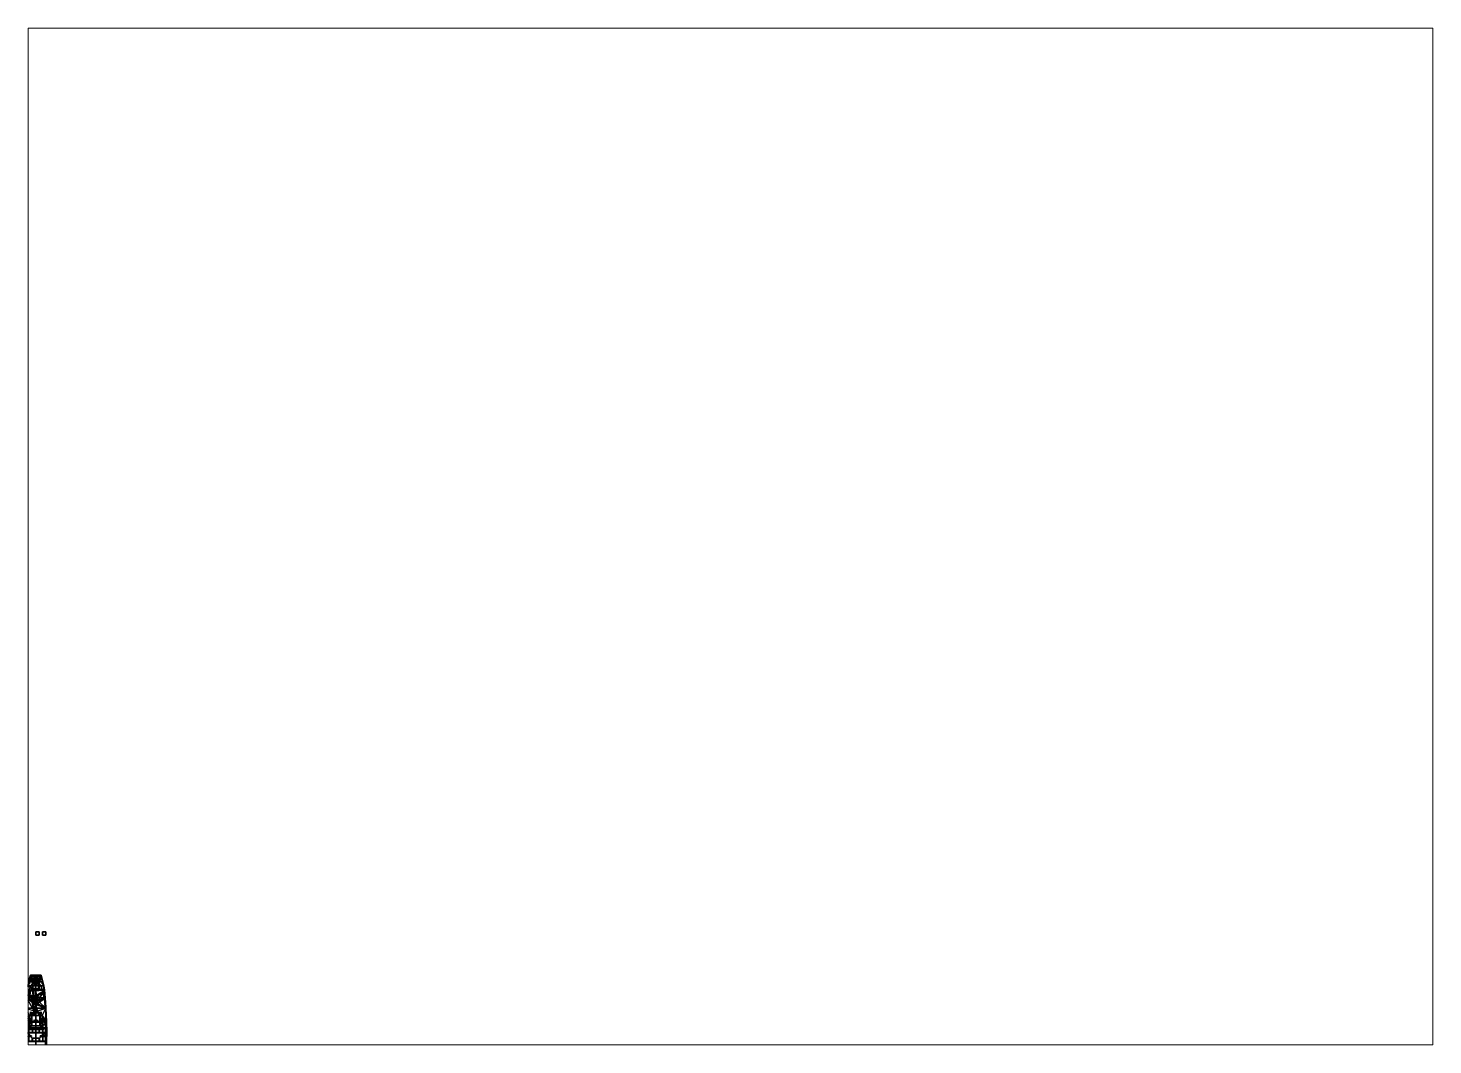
# Paper-space layout 'Layout1' of a CAD drawing. Header units: millimetres. Extents: x 28 to 251, y 20 to 181.
# The model-space entities are those that its viewports show. They can reach past a viewport. Long polylines and large blocks are cut down to what shows.
import ezdxf

# ---------------------------------------------------------------- set-up
doc = ezdxf.new("R2010")
doc.units = ezdxf.units.MM
for name, color, linetype in [('0_2', 7, 'Continuous'), ('gun', 1, 'Continuous'), ('railings', 6, 'Continuous'), ('sleeve', 5, 'Continuous'), ('steer_wheel', 1, 'Continuous'), ('superstructure', 3, 'Continuous'), ('turret', 2, 'Continuous')]:
    doc.layers.add(name, color=color, linetype=linetype)

msp = doc.modelspace()

# ---------------------------------------------------------------- linework, layer by layer
for points in [[(1, 28.9, 1), (1, 28.9), (0, 28.9), (0, 28.9, 1)], [(1, 28.9), (1, 27.9), (0, 27.9), (0, 28.9)], [(0, 28.9), (0, 27.9), (0, 27.9, 1), (0, 28.9, 1)], [(0, 28.9, 1), (0, 27.9, 1), (1, 27.9, 1), (1, 28.9, 1)], [(0, 27.9, 1), (0, 27.9), (1, 27.9), (1, 27.9, 1)], [(1, 27.9, 1), (1, 27.9), (1, 28.9), (1, 28.9, 1)], [(3, 28.9), (3, 27.9), (2, 27.9), (2, 28.9)], [(2, 28.9), (2, 27.9), (3, 27.9), (3, 28.9)], [(1.96, 14.6, 2.57), (1.62, 15.84, 2.67), (-1.62, 15.84, 2.67), (-1.96, 14.6, 2.57)], [(1, 14.3, 2.57), (1.96, 14.6, 2.57), (-1.96, 14.6, 2.57), (-1, 14.3, 2.57)], [(1.62, 15.84, 2.67), (1.5, 15.84, 2.67), (-1.5, 15.84, 2.67), (-1.62, 15.84, 2.67)], [(1.5, 15.84, 2.67), (1.5, 15.77, 2.53), (-1.5, 15.77, 2.53), (-1.5, 15.84, 2.67)], [(1.5, 15.77, 2.53), (0.98, 15.35, 1.73), (-0.98, 15.35, 1.73), (-1.5, 15.77, 2.53)], [(0.98, 15.35, 1.73), (0, 14.89, 0.82), (0, 14.89, 0.82), (-0.98, 15.35, 1.73)], [(1.96, 14.6, 1.43), (0, 14.89, 0.82), (0, 14.89, 0.82), (0.98, 15.35, 1.73)], [(1.96, 14.6, 1.43), (0, 14.61, 0.39), (0, 14.61, 0.39), (0, 14.89, 0.82)], [(1.96, 14.6, 1.43), (0, 14.13), (0, 14.13), (0, 14.61, 0.39)], [(1.96, 14.6, 1.43), (0.54, 13.87), (0.54, 13.87), (0, 14.13)], [(0.54, 13.87), (0, 13.87, -0.2), (0, 14.13)], [(1.5, 12.63), (0, 12.63, -0.59), (0, 13.87, -0.2), (0.54, 13.87)], [(2.13, 13.87, 1.2), (0.54, 13.87), (0.54, 13.87), (1.96, 14.6, 1.43)], [(2.38, 12.63, 0.88), (1.5, 12.63), (0.54, 13.87), (2.13, 13.87, 1.2)], [(1.62, 15.84, 2.67), (1.96, 14.6, 1.43), (1.96, 14.6, 1.43), (0.98, 15.35, 1.73)], [(1.62, 15.84, 2.67), (1.62, 15.84, 2.67), (0.98, 15.35, 1.73), (1.5, 15.77, 2.53)], [(1, 13.87, 2.57), (2.13, 13.87, 2.57), (1.96, 14.6, 2.57), (1, 14.3, 2.57)], [(1, 12.63, 2.54), (2.38, 12.63, 2.54), (2.13, 13.87, 2.57), (1, 13.87, 2.57)], [(1.62, 15.84, 2.67), (1.62, 15.84, 2.67), (1.5, 15.77, 2.53), (1.5, 15.84, 2.67)], [(1.96, 14.6, 2.57), (1.96, 14.6, 1.43), (1.96, 14.6, 1.43), (1.62, 15.84, 2.67)], [(1.89, 13.81, 2.84), (1.81, 13.76, 2.84), (1.79, 13.67, 2.84), (1.98, 13.79, 2.84)], [(1.98, 13.79, 2.84), (1.79, 13.67, 2.84), (1.84, 13.59, 2.84), (2.03, 13.71, 2.84)], [(1.81, 13.76, 2.79), (1.79, 13.67, 2.79), (1.79, 13.67, 2.84), (1.81, 13.76, 2.84)], [(1.79, 13.67, 2.79), (1.84, 13.59, 2.79), (1.84, 13.59, 2.84), (1.79, 13.67, 2.84)], [(1.89, 13.81, 2.79), (1.81, 13.76, 2.79), (1.81, 13.76, 2.84), (1.89, 13.81, 2.84)], [(1.85, 13.73, 2.55), (1.84, 13.68, 2.55), (1.84, 13.68, 2.79), (1.85, 13.73, 2.79)], [(2.03, 13.71, 2.84), (1.84, 13.59, 2.84), (1.93, 13.57, 2.84), (2.01, 13.62, 2.84)], [(1.84, 13.68, 2.55), (1.87, 13.63, 2.55), (1.87, 13.63, 2.79), (1.84, 13.68, 2.79)], [(1.84, 13.59, 2.79), (1.93, 13.57, 2.79), (1.93, 13.57, 2.84), (1.84, 13.59, 2.84)], [(1.9, 13.76, 2.55), (1.85, 13.73, 2.55), (1.85, 13.73, 2.79), (1.9, 13.76, 2.79)], [(1.95, 13.44, 2.84), (1.88, 13.39, 2.84), (1.86, 13.3, 2.84), (2.04, 13.42, 2.84)], [(2.04, 13.42, 2.84), (1.86, 13.3, 2.84), (1.91, 13.23, 2.84), (2.09, 13.35, 2.84)], [(1.88, 13.39, 2.79), (1.86, 13.3, 2.79), (1.86, 13.3, 2.84), (1.88, 13.39, 2.84)], [(1.86, 13.3, 2.79), (1.91, 13.23, 2.79), (1.91, 13.23, 2.84), (1.86, 13.3, 2.84)], [(1.87, 13.63, 2.55), (1.92, 13.62, 2.55), (1.92, 13.62, 2.79), (1.87, 13.63, 2.79)], [(1.95, 13.44, 2.79), (1.88, 13.39, 2.79), (1.88, 13.39, 2.84), (1.95, 13.44, 2.84)], [(1.98, 13.79, 2.79), (1.89, 13.81, 2.79), (1.89, 13.81, 2.84), (1.98, 13.79, 2.84)], [(1.95, 13.75, 2.55), (1.9, 13.76, 2.55), (1.9, 13.76, 2.79), (1.95, 13.75, 2.79)], [(1.92, 13.37, 2.55), (1.91, 13.31, 2.55), (1.91, 13.31, 2.79), (1.92, 13.37, 2.79)], [(2.09, 13.35, 2.84), (1.91, 13.23, 2.84), (2, 13.21, 2.84), (2.07, 13.26, 2.84)], [(1.91, 13.31, 2.55), (1.93, 13.27, 2.55), (1.93, 13.27, 2.79), (1.91, 13.31, 2.79)], [(1.91, 13.23, 2.79), (2, 13.21, 2.79), (2, 13.21, 2.84), (1.91, 13.23, 2.84)], [(1.92, 13.62, 2.55), (1.97, 13.65, 2.55), (1.97, 13.65, 2.79), (1.92, 13.62, 2.79)], [(1.96, 13.39, 2.55), (1.92, 13.37, 2.55), (1.92, 13.37, 2.79), (1.96, 13.39, 2.79)], [(1.93, 13.57, 2.79), (2.01, 13.62, 2.79), (2.01, 13.62, 2.84), (1.93, 13.57, 2.84)], [(1.93, 13.27, 2.55), (1.99, 13.26, 2.55), (1.99, 13.26, 2.79), (1.93, 13.27, 2.79)], [(1.98, 13.7, 2.55), (1.95, 13.75, 2.55), (1.95, 13.75, 2.79), (1.98, 13.7, 2.79)], [(2.04, 13.42, 2.79), (1.95, 13.44, 2.79), (1.95, 13.44, 2.84), (2.04, 13.42, 2.84)], [(2.13, 13.87, 2.57), (1.96, 14.6, 1.43), (1.96, 14.6, 1.43), (1.96, 14.6, 2.57)], [(2.13, 13.87, 2.57), (2.13, 13.87, 1.2), (2.13, 13.87, 1.2), (1.96, 14.6, 1.43)], [(2.01, 13.38, 2.55), (1.96, 13.39, 2.55), (1.96, 13.39, 2.79), (2.01, 13.38, 2.79)], [(1.97, 13.65, 2.55), (1.98, 13.7, 2.55), (1.98, 13.7, 2.79), (1.97, 13.65, 2.79)], [(2.03, 13.71, 2.79), (1.98, 13.79, 2.79), (1.98, 13.79, 2.84), (2.03, 13.71, 2.84)], [(1.99, 13.26, 2.55), (2.03, 13.29, 2.55), (2.03, 13.29, 2.79), (1.99, 13.26, 2.79)], [(2, 13.21, 2.79), (2.07, 13.26, 2.79), (2.07, 13.26, 2.84), (2, 13.21, 2.84)], [(2.01, 13.62, 2.79), (2.03, 13.71, 2.79), (2.03, 13.71, 2.84), (2.01, 13.62, 2.84)], [(2.04, 13.34, 2.55), (2.01, 13.38, 2.55), (2.01, 13.38, 2.79), (2.04, 13.34, 2.79)], [(2.03, 13.29, 2.55), (2.04, 13.34, 2.55), (2.04, 13.34, 2.79), (2.03, 13.29, 2.79)], [(2.09, 13.35, 2.79), (2.04, 13.42, 2.79), (2.04, 13.42, 2.84), (2.09, 13.35, 2.84)], [(2.07, 13.26, 2.79), (2.09, 13.35, 2.79), (2.09, 13.35, 2.84), (2.07, 13.26, 2.84)], [(2.38, 12.63, 2.54), (2.38, 12.63, 0.88), (2.13, 13.87, 1.2), (2.13, 13.87, 2.57)], [(-0.68, 11.07, 2.53), (1, 11.74, 2.54), (-1, 11.74, 2.54), (-1.88, 11.07, 2.53)], [(-1.88, 11.07, 2.53), (-1.88, 9.73, 2.51), (-1.88, 9.73, 2.71), (-1.88, 11.07, 2.71)], [(-0.68, 11.07, 2.71), (-0.68, 11.07, 2.53), (-1.88, 11.07, 2.53), (-1.88, 11.07, 2.71)], [(-1.88, 11.07, 2.71), (-1.88, 9.73, 2.71), (-0.68, 9.73, 2.71), (-0.68, 11.07, 2.71)], [(-1.88, 9.73, 2.71), (-1.88, 9.73, 2.51), (-0.68, 9.73, 2.51), (-0.68, 9.73, 2.71)], [(-1.73, 10.8, 2.71), (-1.75, 10.78, 2.71), (-1.75, 10.78, 2.81), (-1.73, 10.8, 2.83)], [(-1.73, 10.8, 2.83), (-1.75, 10.78, 2.81), (-1.75, 10.07, 2.81), (-1.73, 10.05, 2.83)], [(-1.75, 10.78, 2.71), (-1.73, 10.76, 2.71), (-1.73, 10.76, 2.79), (-1.75, 10.78, 2.81)], [(-1.75, 10.78, 2.81), (-1.73, 10.76, 2.79), (-1.73, 10.09, 2.79), (-1.75, 10.07, 2.81)], [(-1.73, 10.09, 2.71), (-1.75, 10.07, 2.71), (-1.75, 10.07, 2.81), (-1.73, 10.09, 2.79)], [(-1.75, 10.07, 2.71), (-1.73, 10.05, 2.71), (-1.73, 10.05, 2.83), (-1.75, 10.07, 2.81)], [(-1.71, 10.78, 2.71), (-1.73, 10.8, 2.71), (-1.73, 10.8, 2.83), (-1.71, 10.78, 2.81)], [(-1.71, 10.78, 2.81), (-1.73, 10.8, 2.83), (-1.73, 10.05, 2.83), (-1.71, 10.07, 2.81)], [(-1.73, 10.76, 2.71), (-1.71, 10.78, 2.71), (-1.71, 10.78, 2.81), (-1.73, 10.76, 2.79)], [(-1.73, 10.76, 2.79), (-1.71, 10.78, 2.81), (-1.71, 10.07, 2.81), (-1.73, 10.09, 2.79)], [(-1.71, 10.07, 2.71), (-1.73, 10.09, 2.71), (-1.73, 10.09, 2.79), (-1.71, 10.07, 2.81)], [(-1.73, 10.05, 2.71), (-1.71, 10.07, 2.71), (-1.71, 10.07, 2.81), (-1.73, 10.05, 2.83)], [(-0.83, 10.8, 2.83), (-0.85, 10.78, 2.81), (-0.85, 10.07, 2.81), (-0.83, 10.05, 2.83)], [(-0.83, 10.8, 2.71), (-0.85, 10.78, 2.71), (-0.85, 10.78, 2.81), (-0.83, 10.8, 2.83)], [(-0.85, 10.78, 2.81), (-0.83, 10.76, 2.79), (-0.83, 10.09, 2.79), (-0.85, 10.07, 2.81)], [(-0.85, 10.78, 2.71), (-0.83, 10.76, 2.71), (-0.83, 10.76, 2.79), (-0.85, 10.78, 2.81)], [(-0.83, 10.09, 2.71), (-0.85, 10.07, 2.71), (-0.85, 10.07, 2.81), (-0.83, 10.09, 2.79)], [(-0.85, 10.07, 2.71), (-0.83, 10.05, 2.71), (-0.83, 10.05, 2.83), (-0.85, 10.07, 2.81)], [(-0.81, 10.78, 2.81), (-0.83, 10.8, 2.83), (-0.83, 10.05, 2.83), (-0.81, 10.07, 2.81)], [(-0.81, 10.78, 2.71), (-0.83, 10.8, 2.71), (-0.83, 10.8, 2.83), (-0.81, 10.78, 2.81)], [(-0.83, 10.76, 2.79), (-0.81, 10.78, 2.81), (-0.81, 10.07, 2.81), (-0.83, 10.09, 2.79)], [(-0.83, 10.76, 2.71), (-0.81, 10.78, 2.71), (-0.81, 10.78, 2.81), (-0.83, 10.76, 2.79)], [(-0.81, 10.07, 2.71), (-0.83, 10.09, 2.71), (-0.83, 10.09, 2.79), (-0.81, 10.07, 2.81)], [(-0.83, 10.05, 2.71), (-0.81, 10.07, 2.71), (-0.81, 10.07, 2.81), (-0.83, 10.05, 2.83)], [(-0.68, 11.07, 2.53), (2.59, 11.35, 2.54), (2.59, 11.35, 2.54), (1, 11.74, 2.54)], [(-0.68, 9.73, 2.51), (0, 9.65, 2.5), (2.59, 11.35, 2.54), (-0.68, 11.07, 2.53)], [(-0.68, 9.73, 2.71), (-0.68, 9.73, 2.51), (-0.68, 11.07, 2.53), (-0.68, 11.07, 2.71)], [(1.99, 11.35), (0, 11.35, -0.65), (0, 12.63, -0.59), (1.5, 12.63)], [(2.48, 9.03), (0, 9.03, -0.69), (0, 11.35, -0.65), (1.99, 11.35)], [(3.06, 5.84), (0, 5.84, -0.75), (0, 9.03, -0.69), (2.48, 9.03)], [(1, 11.74, 2.54), (2.59, 11.35, 2.54), (2.38, 12.63, 2.54), (1, 12.63, 2.54)], [(2.59, 11.35, 0.58), (1.99, 11.35), (1.5, 12.63), (2.38, 12.63, 0.88)], [(2.82, 9.03, 0.18), (2.48, 9.03), (1.99, 11.35), (2.59, 11.35, 0.58)], [(2.59, 11.35, 2.54), (2.59, 11.35, 0.58), (2.38, 12.63, 0.88), (2.38, 12.63, 2.54)], [(3.06, 5.84), (3.06, 5.84), (2.48, 9.03), (2.82, 9.03, 0.18)], [(2.82, 9.03, 2.49), (2.82, 9.03, 0.18), (2.59, 11.35, 0.58), (2.59, 11.35, 2.54)], [(3.06, 5.84, 2.44), (3.06, 5.84), (2.82, 9.03, 0.18), (2.82, 9.03, 2.49)], [(-3.06, 5.84, 2.44), (-3.06, 5.84, 2.44), (-3.24, 1.8, 2.38), (-1.95, 3.65, 2.41)], [(-3.06, 5.84, 2.44), (-3.06, 5.84, 2.44), (-1.95, 3.65, 2.41), (-0.49, 4.91, 2.43)], [(-1.63, 4.73, 3.36), (-1.63, 4.65, 3.57), (-1.47, 4.55, 3.47), (-1.47, 4.6, 3.36)], [(-1.63, 4.65, 3.15), (-1.63, 4.73, 3.36), (-1.47, 4.6, 3.36), (-1.47, 4.55, 3.25)], [(-1.63, 4.23, 3.15), (-1.63, 4.73, 3.36), (-1.63, 4.65, 3.15), (-1.63, 4.44, 3.07)], [(-1.63, 4.15, 3.36), (-1.63, 4.65, 3.57), (-1.63, 4.73, 3.36), (-1.63, 4.23, 3.15)], [(-1.63, 4.65, 3.57), (-1.63, 4.44, 3.65), (-1.47, 4.44, 3.52), (-1.47, 4.55, 3.47)], [(-1.63, 4.44, 3.07), (-1.63, 4.65, 3.15), (-1.47, 4.55, 3.25), (-1.47, 4.44, 3.2)], [(-1.63, 4.23, 3.57), (-1.63, 4.44, 3.65), (-1.63, 4.65, 3.57), (-1.63, 4.15, 3.36)], [(-1.63, 4.44, 3.65), (-1.63, 4.23, 3.57), (-1.47, 4.33, 3.47), (-1.47, 4.44, 3.52)], [(-1.63, 4.23, 3.15), (-1.63, 4.44, 3.07), (-1.47, 4.44, 3.2), (-1.47, 4.33, 3.25)], [(-1.63, 4.23, 3.57), (-1.63, 4.15, 3.36), (-1.47, 4.28, 3.36), (-1.47, 4.33, 3.47)], [(-1.63, 4.15, 3.36), (-1.63, 4.23, 3.15), (-1.47, 4.33, 3.25), (-1.47, 4.28, 3.36)], [(-1.31, 4.6, 3.2), (-1.42, 4.55, 3.2), (-1.47, 4.55, 3.25), (-1.47, 4.6, 3.36)], [(-1.2, 4.55, 3.2), (-1.31, 4.6, 3.2), (-1.47, 4.6, 3.36), (-1.47, 4.55, 3.47)], [(-1.42, 4.55, 2.41), (-1.47, 4.44, 2.41), (-1.47, 4.44, 3.2), (-1.42, 4.55, 3.2)], [(-1.42, 4.55, 3.2), (-1.47, 4.44, 3.2), (-1.47, 4.44, 3.2), (-1.47, 4.55, 3.25)], [(-1.15, 4.44, 3.2), (-1.2, 4.55, 3.2), (-1.47, 4.55, 3.47), (-1.47, 4.44, 3.52)], [(-1.47, 4.44, 2.41), (-1.42, 4.33, 2.41), (-1.42, 4.33, 3.2), (-1.47, 4.44, 3.2)], [(-1.47, 4.44, 3.2), (-1.42, 4.33, 3.2), (-1.47, 4.33, 3.25), (-1.47, 4.44, 3.2)], [(-1.2, 4.33, 3.2), (-1.15, 4.44, 3.2), (-1.47, 4.44, 3.52), (-1.47, 4.33, 3.47)], [(-1.42, 4.33, 3.2), (-1.31, 4.28, 3.2), (-1.47, 4.28, 3.36), (-1.47, 4.33, 3.25)], [(-1.31, 4.28, 3.2), (-1.2, 4.33, 3.2), (-1.47, 4.33, 3.47), (-1.47, 4.28, 3.36)], [(-1.31, 4.6, 2.41), (-1.42, 4.55, 2.41), (-1.42, 4.55, 3.2), (-1.31, 4.6, 3.2)], [(-1.42, 4.33, 2.41), (-1.31, 4.28, 2.41), (-1.31, 4.28, 3.2), (-1.42, 4.33, 3.2)], [(-1.2, 4.55, 2.41), (-1.31, 4.6, 2.41), (-1.31, 4.6, 3.2), (-1.2, 4.55, 3.2)], [(-1.31, 4.28, 2.41), (-1.2, 4.33, 2.41), (-1.2, 4.33, 3.2), (-1.31, 4.28, 3.2)], [(-1.15, 4.44, 2.41), (-1.2, 4.55, 2.41), (-1.2, 4.55, 3.2), (-1.15, 4.44, 3.2)], [(-1.2, 4.33, 2.41), (-1.15, 4.44, 2.41), (-1.15, 4.44, 3.2), (-1.2, 4.33, 3.2)], [(0, 4.38, 2.78), (-0.05, 4.33, 2.78), (-0.04, 4.33, 7.03), (0, 4.37, 7.03)], [(-0.05, 4.33, 2.78), (0, 4.28, 2.78), (0, 4.29, 7.03), (-0.04, 4.33, 7.03)], [(0, 4.37, 7.03), (-0.04, 4.33, 7.03), (0, 4.29, 7.03), (0.04, 4.33, 7.03)], [(0, 4.18, 6.7), (-0.04, 4.22, 6.74), (-0.04, 4.33, 6.74), (0, 4.29, 6.7)], [(-0.04, 4.22, 6.74), (0, 4.26, 6.78), (0, 4.29, 6.78), (-0.04, 4.33, 6.74)], [(0, 4.26, 6.78), (-0.04, 4.22, 6.74), (-0.04, 4.22, 7.71), (0, 4.26, 7.71)], [(0, 4.26, 7.71), (-0.04, 4.22, 7.71), (0, 4.18, 7.71), (0.04, 4.22, 7.71)], [(3.24, 1.8), (0, 1.8, -0.81), (0, 5.84, -0.75), (3.06, 5.84)], [(0.05, 4.33, 2.78), (0, 4.38, 2.78), (0, 4.37, 7.03), (0.04, 4.33, 7.03)], [(0, 4.28, 2.78), (0.05, 4.33, 2.78), (0.04, 4.33, 7.03), (0, 4.29, 7.03)], [(0.04, 4.22, 6.74), (0, 4.18, 6.7), (0, 4.29, 6.7), (0.04, 4.33, 6.74)], [(0, 4.26, 6.78), (0.04, 4.22, 6.74), (0.04, 4.33, 6.74), (0, 4.29, 6.78)], [(0.04, 4.22, 6.74), (0, 4.26, 6.78), (0, 4.26, 7.71), (0.04, 4.22, 7.71)], [(1.2, 4.55, 3.2), (1.15, 4.44, 3.2), (1.47, 4.44, 3.52), (1.47, 4.55, 3.47)], [(1.2, 4.55, 2.41), (1.15, 4.44, 2.41), (1.15, 4.44, 3.2), (1.2, 4.55, 3.2)], [(1.15, 4.44, 3.2), (1.2, 4.33, 3.2), (1.47, 4.33, 3.47), (1.47, 4.44, 3.52)], [(1.15, 4.44, 2.41), (1.2, 4.33, 2.41), (1.2, 4.33, 3.2), (1.15, 4.44, 3.2)], [(1.31, 4.6, 3.2), (1.2, 4.55, 3.2), (1.47, 4.55, 3.47), (1.47, 4.6, 3.36)], [(1.31, 4.6, 2.41), (1.2, 4.55, 2.41), (1.2, 4.55, 3.2), (1.31, 4.6, 3.2)], [(1.2, 4.33, 3.2), (1.31, 4.28, 3.2), (1.47, 4.28, 3.36), (1.47, 4.33, 3.47)], [(1.2, 4.33, 2.41), (1.31, 4.28, 2.41), (1.31, 4.28, 3.2), (1.2, 4.33, 3.2)], [(1.42, 4.55, 3.2), (1.31, 4.6, 3.2), (1.47, 4.6, 3.36), (1.47, 4.55, 3.25)], [(1.42, 4.55, 2.41), (1.31, 4.6, 2.41), (1.31, 4.6, 3.2), (1.42, 4.55, 3.2)], [(1.31, 4.28, 3.2), (1.42, 4.33, 3.2), (1.47, 4.33, 3.25), (1.47, 4.28, 3.36)], [(1.31, 4.28, 2.41), (1.42, 4.33, 2.41), (1.42, 4.33, 3.2), (1.31, 4.28, 3.2)], [(1.47, 4.44, 3.2), (1.42, 4.55, 3.2), (1.47, 4.55, 3.25), (1.47, 4.44, 3.2)], [(1.47, 4.44, 2.41), (1.42, 4.55, 2.41), (1.42, 4.55, 3.2), (1.47, 4.44, 3.2)], [(1.42, 4.33, 3.2), (1.47, 4.44, 3.2), (1.47, 4.44, 3.2), (1.47, 4.33, 3.25)], [(1.42, 4.33, 2.41), (1.47, 4.44, 2.41), (1.47, 4.44, 3.2), (1.42, 4.33, 3.2)], [(1.63, 4.73, 3.36), (1.63, 4.65, 3.15), (1.47, 4.55, 3.25), (1.47, 4.6, 3.36)], [(1.63, 4.65, 3.57), (1.63, 4.73, 3.36), (1.47, 4.6, 3.36), (1.47, 4.55, 3.47)], [(1.63, 4.65, 3.15), (1.63, 4.44, 3.07), (1.47, 4.44, 3.2), (1.47, 4.55, 3.25)], [(1.63, 4.44, 3.65), (1.63, 4.65, 3.57), (1.47, 4.55, 3.47), (1.47, 4.44, 3.52)], [(1.63, 4.44, 3.07), (1.63, 4.23, 3.15), (1.47, 4.33, 3.25), (1.47, 4.44, 3.2)], [(1.63, 4.23, 3.57), (1.63, 4.44, 3.65), (1.47, 4.44, 3.52), (1.47, 4.33, 3.47)], [(1.63, 4.23, 3.15), (1.63, 4.15, 3.36), (1.47, 4.28, 3.36), (1.47, 4.33, 3.25)], [(1.63, 4.15, 3.36), (1.63, 4.23, 3.57), (1.47, 4.33, 3.47), (1.47, 4.28, 3.36)], [(1.63, 4.65, 3.57), (1.63, 4.44, 3.65), (1.63, 4.23, 3.57), (1.63, 4.73, 3.36)], [(1.63, 4.73, 3.36), (1.63, 4.23, 3.57), (1.63, 4.15, 3.36), (1.63, 4.65, 3.15)], [(1.63, 4.65, 3.15), (1.63, 4.15, 3.36), (1.63, 4.23, 3.15), (1.63, 4.44, 3.07)], [(2.76, 7.3, 2.74), (2.68, 7.26, 2.74), (2.65, 7.17, 2.74), (2.85, 7.27, 2.74)], [(2.85, 7.27, 2.74), (2.65, 7.17, 2.74), (2.69, 7.09, 2.74), (2.89, 7.19, 2.74)], [(2.68, 7.26, 2.69), (2.65, 7.17, 2.69), (2.65, 7.17, 2.74), (2.68, 7.26, 2.74)], [(2.65, 7.17, 2.69), (2.69, 7.09, 2.69), (2.69, 7.09, 2.74), (2.65, 7.17, 2.74)], [(2.76, 7.3, 2.69), (2.68, 7.26, 2.69), (2.68, 7.26, 2.74), (2.76, 7.3, 2.74)], [(2.79, 6.93, 2.74), (2.71, 6.89, 2.74), (2.68, 6.8, 2.74), (2.88, 6.9, 2.74)], [(2.88, 6.9, 2.74), (2.68, 6.8, 2.74), (2.73, 6.72, 2.74), (2.92, 6.82, 2.74)], [(2.71, 6.89, 2.69), (2.68, 6.8, 2.69), (2.68, 6.8, 2.74), (2.71, 6.89, 2.74)], [(2.68, 6.8, 2.69), (2.73, 6.72, 2.69), (2.73, 6.72, 2.74), (2.68, 6.8, 2.74)], [(2.89, 7.19, 2.74), (2.69, 7.09, 2.74), (2.78, 7.06, 2.74), (2.86, 7.1, 2.74)], [(2.69, 7.09, 2.69), (2.78, 7.06, 2.69), (2.78, 7.06, 2.74), (2.69, 7.09, 2.74)], [(2.72, 7.22, 2.45), (2.7, 7.17, 2.45), (2.7, 7.17, 2.69), (2.72, 7.22, 2.69)], [(2.7, 7.17, 2.45), (2.73, 7.13, 2.45), (2.73, 7.13, 2.69), (2.7, 7.17, 2.69)], [(2.79, 6.93, 2.69), (2.71, 6.89, 2.69), (2.71, 6.89, 2.74), (2.79, 6.93, 2.74)], [(2.76, 7.25, 2.45), (2.72, 7.22, 2.45), (2.72, 7.22, 2.69), (2.76, 7.25, 2.69)], [(2.73, 7.13, 2.45), (2.78, 7.11, 2.45), (2.78, 7.11, 2.69), (2.73, 7.13, 2.69)], [(2.75, 6.86, 2.45), (2.73, 6.81, 2.45), (2.73, 6.81, 2.69), (2.75, 6.86, 2.69)], [(2.92, 6.82, 2.74), (2.73, 6.72, 2.74), (2.81, 6.69, 2.74), (2.89, 6.73, 2.74)], [(2.73, 6.81, 2.45), (2.76, 6.76, 2.45), (2.76, 6.76, 2.69), (2.73, 6.81, 2.69)], [(2.73, 6.72, 2.69), (2.81, 6.69, 2.69), (2.81, 6.69, 2.74), (2.73, 6.72, 2.74)], [(2.8, 6.88, 2.45), (2.75, 6.86, 2.45), (2.75, 6.86, 2.69), (2.8, 6.88, 2.69)], [(2.85, 7.27, 2.69), (2.76, 7.3, 2.69), (2.76, 7.3, 2.74), (2.85, 7.27, 2.74)], [(2.81, 7.23, 2.45), (2.76, 7.25, 2.45), (2.76, 7.25, 2.69), (2.81, 7.23, 2.69)], [(2.76, 6.76, 2.45), (2.81, 6.74, 2.45), (2.81, 6.74, 2.69), (2.76, 6.76, 2.69)], [(2.78, 7.11, 2.45), (2.82, 7.14, 2.45), (2.82, 7.14, 2.69), (2.78, 7.11, 2.69)], [(2.78, 7.06, 2.69), (2.86, 7.1, 2.69), (2.86, 7.1, 2.74), (2.78, 7.06, 2.74)], [(2.88, 6.9, 2.69), (2.79, 6.93, 2.69), (2.79, 6.93, 2.74), (2.88, 6.9, 2.74)], [(2.85, 6.87, 2.45), (2.8, 6.88, 2.45), (2.8, 6.88, 2.69), (2.85, 6.87, 2.69)], [(2.84, 7.19, 2.45), (2.81, 7.23, 2.45), (2.81, 7.23, 2.69), (2.84, 7.19, 2.69)], [(2.81, 6.74, 2.45), (2.86, 6.77, 2.45), (2.86, 6.77, 2.69), (2.81, 6.74, 2.69)], [(2.81, 6.69, 2.69), (2.89, 6.73, 2.69), (2.89, 6.73, 2.74), (2.81, 6.69, 2.74)], [(2.82, 7.14, 2.45), (2.84, 7.19, 2.45), (2.84, 7.19, 2.69), (2.82, 7.14, 2.69)], [(2.89, 7.19, 2.69), (2.85, 7.27, 2.69), (2.85, 7.27, 2.74), (2.89, 7.19, 2.74)], [(2.87, 6.82, 2.45), (2.85, 6.87, 2.45), (2.85, 6.87, 2.69), (2.87, 6.82, 2.69)], [(2.86, 7.1, 2.69), (2.89, 7.19, 2.69), (2.89, 7.19, 2.74), (2.86, 7.1, 2.74)], [(2.86, 6.77, 2.45), (2.87, 6.82, 2.45), (2.87, 6.82, 2.69), (2.86, 6.77, 2.69)], [(2.92, 6.82, 2.69), (2.88, 6.9, 2.69), (2.88, 6.9, 2.74), (2.92, 6.82, 2.74)], [(2.89, 6.73, 2.69), (2.92, 6.82, 2.69), (2.92, 6.82, 2.74), (2.89, 6.73, 2.74)], [(3.24, 1.8, 2.38), (3.24, 1.8), (3.06, 5.84), (3.06, 5.84, 2.44)], [(-3.24, 1.8, 2.38), (-3.31, -1.51, 2.36), (-3.02, -1.51, 2.36), (-3.02, 0.82, 2.37)], [(-3.24, 1.8, 2.38), (-3.24, 1.8, 2.38), (-3.02, 0.82, 2.37), (-1.95, 3.65, 2.41)], [(-0.63, 4.07, 4.7), (-0.36, 4.07, 4.59), (-0.47, 4.07, 4.54), (-0.58, 4.07, 4.59)], [(-0.63, 3.87, 4.7), (-0.58, 3.87, 4.81), (-0.58, 4.07, 4.81), (-0.63, 4.07, 4.7)], [(-0.58, 3.87, 4.59), (-0.63, 3.87, 4.7), (-0.63, 4.07, 4.7), (-0.58, 4.07, 4.59)], [(-0.58, 4.07, 4.81), (-0.31, 4.07, 4.7), (-0.36, 4.07, 4.59), (-0.63, 4.07, 4.7)], [(-0.63, 3.87, 4.7), (-0.58, 3.87, 4.59), (-0.47, 3.81, 4.7)], [(-0.58, 3.87, 4.81), (-0.63, 3.87, 4.7), (-0.47, 3.81, 4.7)], [(-0.47, 4.09, 2.38), (-0.58, 3.98, 2.38), (-0.58, 3.98, 2.91), (-0.47, 4.09, 2.91)], [(-0.54, 3.98, 3.12), (-0.47, 4.05, 3.12), (-0.47, 4.09, 2.91), (-0.58, 3.98, 2.91)], [(-0.47, 3.87, 4.54), (-0.58, 3.87, 4.59), (-0.58, 4.07, 4.59), (-0.47, 4.07, 4.54)], [(-0.58, 3.87, 4.81), (-0.47, 3.87, 4.86), (-0.47, 4.07, 4.86), (-0.58, 4.07, 4.81)], [(-0.47, 4.07, 4.86), (-0.36, 4.07, 4.81), (-0.31, 4.07, 4.7), (-0.58, 4.07, 4.81)], [(-0.58, 3.98, 2.38), (-0.47, 3.87, 2.38), (-0.47, 3.87, 2.91), (-0.58, 3.98, 2.91)], [(-0.47, 3.91, 3.12), (-0.54, 3.98, 3.12), (-0.58, 3.98, 2.91), (-0.47, 3.87, 2.91)], [(-0.58, 3.87, 4.59), (-0.47, 3.87, 4.54), (-0.47, 3.81, 4.7)], [(-0.47, 3.87, 4.86), (-0.58, 3.87, 4.81), (-0.47, 3.81, 4.7)], [(-0.54, 3.98, 3.12), (-0.47, 3.91, 3.12), (-0.4, 3.98, 3.12), (-0.47, 4.05, 3.12)], [(-0.47, 4.02, 3.12), (-0.51, 3.98, 3.12), (-0.51, 3.98, 4.56), (-0.47, 4.02, 4.54)], [(-0.51, 3.98, 3.12), (-0.47, 3.94, 3.12), (-0.47, 3.94, 4.54), (-0.51, 3.98, 4.56)], [(-0.36, 3.98, 2.38), (-0.47, 4.09, 2.38), (-0.47, 4.09, 2.91), (-0.36, 3.98, 2.91)], [(-0.47, 4.05, 3.12), (-0.4, 3.98, 3.12), (-0.36, 3.98, 2.91), (-0.47, 4.09, 2.91)], [(-0.36, 3.87, 4.59), (-0.47, 3.87, 4.54), (-0.47, 4.07, 4.54), (-0.36, 4.07, 4.59)], [(-0.47, 3.87, 4.86), (-0.36, 3.87, 4.81), (-0.36, 4.07, 4.81), (-0.47, 4.07, 4.86)], [(-0.43, 3.98, 3.12), (-0.47, 4.02, 3.12), (-0.47, 4.02, 4.54), (-0.43, 3.98, 4.56)], [(-0.47, 3.94, 3.12), (-0.43, 3.98, 3.12), (-0.43, 3.98, 4.56), (-0.47, 3.94, 4.54)], [(-0.47, 3.87, 2.38), (-0.36, 3.98, 2.38), (-0.36, 3.98, 2.91), (-0.47, 3.87, 2.91)], [(-0.4, 3.98, 3.12), (-0.47, 3.91, 3.12), (-0.47, 3.87, 2.91), (-0.36, 3.98, 2.91)], [(-0.47, 3.87, 4.54), (-0.36, 3.87, 4.59), (-0.47, 3.81, 4.7)], [(-0.36, 3.87, 4.59), (-0.31, 3.87, 4.7), (-0.47, 3.81, 4.7)], [(-0.31, 3.87, 4.7), (-0.36, 3.87, 4.81), (-0.47, 3.81, 4.7)], [(-0.36, 3.87, 4.81), (-0.47, 3.87, 4.86), (-0.47, 3.81, 4.7)], [(-0.36, 3.87, 4.81), (-0.31, 3.87, 4.7), (-0.31, 4.07, 4.7), (-0.36, 4.07, 4.81)], [(-0.31, 3.87, 4.7), (-0.36, 3.87, 4.59), (-0.36, 4.07, 4.59), (-0.31, 4.07, 4.7)], [(0, 1.67, 2.78), (-0.05, 1.62, 2.78), (-0.04, 1.62, 7.03), (0, 1.66, 7.03)], [(-0.05, 1.62, 2.78), (0, 1.57, 2.78), (0, 1.58, 7.03), (-0.04, 1.62, 7.03)], [(-0.04, 4.22, 6.74), (0, 4.18, 6.7), (0, 4.18, 7.71), (-0.04, 4.22, 7.71)], [(0, 1.66, 7.03), (-0.04, 1.62, 7.03), (0, 1.58, 7.03), (0.04, 1.62, 7.03)], [(0, 4.2, 7.53), (-0.01, 4.2, 7.52), (-0.01, 1.64, 6.94), (0, 1.64, 6.95)], [(-0.01, 4.2, 7.52), (0, 4.2, 7.51), (0, 1.64, 6.93), (-0.01, 1.64, 6.94)], [(0, 1.6, 6.94), (-0.01, 1.6, 6.93), (-0.01, -9.58, 5.18), (0, -9.58, 5.19)], [(-0.01, 1.6, 6.93), (0, 1.6, 6.92), (0, -9.58, 5.17), (-0.01, -9.58, 5.18)], [(0, 4.18, 6.7), (0.04, 4.22, 6.74), (0.04, 4.22, 7.71), (0, 4.18, 7.71)], [(0.01, 4.2, 7.52), (0, 4.2, 7.53), (0, 1.64, 6.95), (0.01, 1.64, 6.94)], [(0, 4.2, 7.51), (0.01, 4.2, 7.52), (0.01, 1.64, 6.94), (0, 1.64, 6.93)], [(3.31, -1.51), (0, -1.51, -0.85), (0, 1.8, -0.81), (3.24, 1.8)], [(0.05, 1.62, 2.78), (0, 1.67, 2.78), (0, 1.66, 7.03), (0.04, 1.62, 7.03)], [(0, 1.57, 2.78), (0.05, 1.62, 2.78), (0.04, 1.62, 7.03), (0, 1.58, 7.03)], [(0.01, 1.6, 6.93), (0, 1.6, 6.94), (0, -9.58, 5.19), (0.01, -9.58, 5.18)], [(0, 1.6, 6.92), (0.01, 1.6, 6.93), (0.01, -9.58, 5.18), (0, -9.58, 5.17)], [(3.05, 1.8, 2.66), (2.97, 1.76, 2.66), (2.93, 1.68, 2.66), (3.13, 1.76, 2.66)], [(2.97, 1.76, 2.61), (2.93, 1.68, 2.61), (2.93, 1.68, 2.66), (2.97, 1.76, 2.66)], [(3.13, 1.76, 2.66), (2.93, 1.68, 2.66), (2.97, 1.6, 2.66), (3.17, 1.68, 2.66)], [(2.93, 1.68, 2.61), (2.97, 1.6, 2.61), (2.97, 1.6, 2.66), (2.93, 1.68, 2.66)], [(3.05, 1.43, 2.66), (2.97, 1.39, 2.66), (2.93, 1.31, 2.66), (3.13, 1.39, 2.66)], [(3.13, 1.39, 2.66), (2.93, 1.31, 2.66), (2.97, 1.23, 2.66), (3.17, 1.31, 2.66)], [(2.97, 1.39, 2.61), (2.93, 1.31, 2.61), (2.93, 1.31, 2.66), (2.97, 1.39, 2.66)], [(2.93, 1.31, 2.61), (2.97, 1.23, 2.61), (2.97, 1.23, 2.66), (2.93, 1.31, 2.66)], [(3.05, 1.8, 2.61), (2.97, 1.76, 2.61), (2.97, 1.76, 2.66), (3.05, 1.8, 2.66)], [(3.17, 1.68, 2.66), (2.97, 1.6, 2.66), (3.05, 1.56, 2.66), (3.13, 1.6, 2.66)], [(2.97, 1.6, 2.61), (3.05, 1.56, 2.61), (3.05, 1.56, 2.66), (2.97, 1.6, 2.66)], [(3.05, 1.43, 2.61), (2.97, 1.39, 2.61), (2.97, 1.39, 2.66), (3.05, 1.43, 2.66)], [(3.17, 1.31, 2.66), (2.97, 1.23, 2.66), (3.05, 1.19, 2.66), (3.13, 1.23, 2.66)], [(2.97, 1.23, 2.61), (3.05, 1.19, 2.61), (3.05, 1.19, 2.66), (2.97, 1.23, 2.66)], [(3, 1.73, 2.37), (2.98, 1.68, 2.37), (2.98, 1.68, 2.61), (3, 1.73, 2.61)], [(2.98, 1.68, 2.37), (3, 1.63, 2.37), (3, 1.63, 2.61), (2.98, 1.68, 2.61)], [(3, 1.36, 2.37), (2.98, 1.31, 2.37), (2.98, 1.31, 2.61), (3, 1.36, 2.61)], [(2.98, 1.31, 2.37), (3, 1.26, 2.37), (3, 1.26, 2.61), (2.98, 1.31, 2.61)], [(3.05, 1.75, 2.37), (3, 1.73, 2.37), (3, 1.73, 2.61), (3.05, 1.75, 2.61)], [(3, 1.63, 2.37), (3.05, 1.61, 2.37), (3.05, 1.61, 2.61), (3, 1.63, 2.61)], [(3.05, 1.38, 2.37), (3, 1.36, 2.37), (3, 1.36, 2.61), (3.05, 1.38, 2.61)], [(3, 1.26, 2.37), (3.05, 1.24, 2.37), (3.05, 1.24, 2.61), (3, 1.26, 2.61)], [(3.02, -1.51, 2.36), (3.31, -1.51, 2.36), (3.24, 1.8, 2.38), (3.02, 0.82, 2.37)], [(3.13, 1.76, 2.61), (3.05, 1.8, 2.61), (3.05, 1.8, 2.66), (3.13, 1.76, 2.66)], [(3.1, 1.73, 2.37), (3.05, 1.75, 2.37), (3.05, 1.75, 2.61), (3.1, 1.73, 2.61)], [(3.05, 1.61, 2.37), (3.1, 1.63, 2.37), (3.1, 1.63, 2.61), (3.05, 1.61, 2.61)], [(3.05, 1.56, 2.61), (3.13, 1.6, 2.61), (3.13, 1.6, 2.66), (3.05, 1.56, 2.66)], [(3.13, 1.39, 2.61), (3.05, 1.43, 2.61), (3.05, 1.43, 2.66), (3.13, 1.39, 2.66)], [(3.1, 1.36, 2.37), (3.05, 1.38, 2.37), (3.05, 1.38, 2.61), (3.1, 1.36, 2.61)], [(3.05, 1.24, 2.37), (3.1, 1.26, 2.37), (3.1, 1.26, 2.61), (3.05, 1.24, 2.61)], [(3.05, 1.19, 2.61), (3.13, 1.23, 2.61), (3.13, 1.23, 2.66), (3.05, 1.19, 2.66)], [(3.12, 1.68, 2.37), (3.1, 1.73, 2.37), (3.1, 1.73, 2.61), (3.12, 1.68, 2.61)], [(3.1, 1.63, 2.37), (3.12, 1.68, 2.37), (3.12, 1.68, 2.61), (3.1, 1.63, 2.61)], [(3.12, 1.31, 2.37), (3.1, 1.36, 2.37), (3.1, 1.36, 2.61), (3.12, 1.31, 2.61)], [(3.1, 1.26, 2.37), (3.12, 1.31, 2.37), (3.12, 1.31, 2.61), (3.1, 1.26, 2.61)], [(3.17, 1.68, 2.61), (3.13, 1.76, 2.61), (3.13, 1.76, 2.66), (3.17, 1.68, 2.66)], [(3.13, 1.6, 2.61), (3.17, 1.68, 2.61), (3.17, 1.68, 2.66), (3.13, 1.6, 2.66)], [(3.17, 1.31, 2.61), (3.13, 1.39, 2.61), (3.13, 1.39, 2.66), (3.17, 1.31, 2.66)], [(3.13, 1.23, 2.61), (3.17, 1.31, 2.61), (3.17, 1.31, 2.66), (3.13, 1.23, 2.66)], [(3.31, -1.51, 2.36), (3.31, -1.51), (3.24, 1.8), (3.24, 1.8, 2.38)], [(-3.31, -1.51, 2.36), (-3.26, -4.09, 2.32), (-3.02, -4.09, 2.32), (-3.02, -1.51, 2.36)], [(-3.26, -4.09, 2.32), (-3.18, -6.91, 2.29), (-3.02, -5.79, 2.3), (-3.02, -4.09, 2.32)], [(-2.22, -2.45, 3.58), (-2.12, -2.39, 3.58), (-2.12, -2.19, 2.34), (-2.4, -2.35, 2.34)], [(-2.22, -2.57, 3.58), (-2.22, -2.45, 3.58), (-2.4, -2.35, 2.34), (-2.4, -2.67, 2.34)], [(-2.12, -2.63, 3.58), (-2.22, -2.57, 3.58), (-2.4, -2.67, 2.34), (-2.12, -2.83, 2.34)], [(-2.12, -2.39, 3.58), (-2.02, -2.45, 3.58), (-1.84, -2.35, 2.34), (-2.12, -2.19, 2.34)], [(-2.02, -2.57, 3.58), (-2.12, -2.63, 3.58), (-2.12, -2.83, 2.34), (-1.84, -2.67, 2.34)], [(-2.02, -2.45, 3.58), (-2.02, -2.57, 3.58), (-1.84, -2.67, 2.34), (-1.84, -2.35, 2.34)], [(3.26, -4.09), (0, -4.09, -0.93), (0, -1.51, -0.85), (3.31, -1.51)], [(3.18, -6.91), (0, -6.91, -0.97), (0, -4.09, -0.93), (3.26, -4.09)], [(2.02, -2.45, 3.58), (2.12, -2.39, 3.58), (2.12, -2.19, 2.34), (1.84, -2.35, 2.34)], [(2.02, -2.57, 3.58), (2.02, -2.45, 3.58), (1.84, -2.35, 2.34), (1.84, -2.67, 2.34)], [(2.12, -2.63, 3.58), (2.02, -2.57, 3.58), (1.84, -2.67, 2.34), (2.12, -2.83, 2.34)], [(2.12, -2.39, 3.58), (2.22, -2.45, 3.58), (2.4, -2.35, 2.34), (2.12, -2.19, 2.34)], [(2.22, -2.57, 3.58), (2.12, -2.63, 3.58), (2.12, -2.83, 2.34), (2.4, -2.67, 2.34)], [(2.22, -2.45, 3.58), (2.22, -2.57, 3.58), (2.4, -2.67, 2.34), (2.4, -2.35, 2.34)], [(3.02, -4.09, 2.32), (3.26, -4.09, 2.32), (3.31, -1.51, 2.36), (3.02, -1.51, 2.36)], [(3.02, -5.79, 2.3), (3.18, -6.91, 2.29), (3.26, -4.09, 2.32), (3.02, -4.09, 2.32)], [(3.18, -6.91, 2.29), (3.18, -6.91), (3.26, -4.09), (3.26, -4.09, 2.32)], [(3.26, -4.09, 2.32), (3.26, -4.09), (3.31, -1.51), (3.31, -1.51, 2.36)], [(-3.02, -5.79, 2.3), (-3.18, -6.91, 2.29), (3.18, -6.91, 2.29), (3.02, -5.79, 2.3)], [(-3.18, -6.91, 2.29), (-3.06, -10.71, 2.24), (3.06, -10.71, 2.24), (3.18, -6.91, 2.29)], [(-3, -5.89, 3.24), (-3, -5.97, 3.45), (-2.84, -6.07, 3.35), (-2.84, -6.02, 3.24)], [(-3, -5.97, 3.03), (-3, -5.89, 3.24), (-2.84, -6.02, 3.24), (-2.84, -6.07, 3.13)], [(-3, -6.39, 3.03), (-3, -5.89, 3.24), (-3, -5.97, 3.03), (-3, -6.18, 2.95)], [(-3, -6.47, 3.24), (-3, -5.97, 3.45), (-3, -5.89, 3.24), (-3, -6.39, 3.03)], [(-3, -5.97, 3.45), (-3, -6.18, 3.53), (-2.84, -6.18, 3.4), (-2.84, -6.07, 3.35)], [(-3, -6.18, 2.95), (-3, -5.97, 3.03), (-2.84, -6.07, 3.13), (-2.84, -6.18, 3.08)], [(-3, -6.39, 3.45), (-3, -6.18, 3.53), (-3, -5.97, 3.45), (-3, -6.47, 3.24)], [(-3, -6.18, 3.53), (-3, -6.39, 3.45), (-2.84, -6.29, 3.35), (-2.84, -6.18, 3.4)], [(-3, -6.39, 3.03), (-3, -6.18, 2.95), (-2.84, -6.18, 3.08), (-2.84, -6.29, 3.13)], [(-3, -6.39, 3.45), (-3, -6.47, 3.24), (-2.84, -6.34, 3.24), (-2.84, -6.29, 3.35)], [(-3, -6.47, 3.24), (-3, -6.39, 3.03), (-2.84, -6.29, 3.13), (-2.84, -6.34, 3.24)], [(-2.68, -6.02, 3.08), (-2.79, -6.07, 3.08), (-2.84, -6.07, 3.13), (-2.84, -6.02, 3.24)], [(-2.57, -6.07, 3.08), (-2.68, -6.02, 3.08), (-2.84, -6.02, 3.24), (-2.84, -6.07, 3.35)], [(-2.79, -6.07, 2.29), (-2.84, -6.18, 2.29), (-2.84, -6.18, 3.08), (-2.79, -6.07, 3.08)], [(-2.79, -6.07, 3.08), (-2.84, -6.18, 3.08), (-2.84, -6.18, 3.08), (-2.84, -6.07, 3.13)], [(-2.52, -6.18, 3.08), (-2.57, -6.07, 3.08), (-2.84, -6.07, 3.35), (-2.84, -6.18, 3.4)], [(-2.84, -6.18, 2.29), (-2.79, -6.29, 2.29), (-2.79, -6.29, 3.08), (-2.84, -6.18, 3.08)], [(-2.84, -6.18, 3.08), (-2.79, -6.29, 3.08), (-2.84, -6.29, 3.13), (-2.84, -6.18, 3.08)], [(-2.57, -6.29, 3.08), (-2.52, -6.18, 3.08), (-2.84, -6.18, 3.4), (-2.84, -6.29, 3.35)], [(-2.79, -6.29, 3.08), (-2.68, -6.34, 3.08), (-2.84, -6.34, 3.24), (-2.84, -6.29, 3.13)], [(-2.68, -6.34, 3.08), (-2.57, -6.29, 3.08), (-2.84, -6.29, 3.35), (-2.84, -6.34, 3.24)], [(-2.68, -6.02, 2.29), (-2.79, -6.07, 2.29), (-2.79, -6.07, 3.08), (-2.68, -6.02, 3.08)], [(-2.79, -6.29, 2.29), (-2.68, -6.34, 2.29), (-2.68, -6.34, 3.08), (-2.79, -6.29, 3.08)], [(-2.57, -6.07, 2.29), (-2.68, -6.02, 2.29), (-2.68, -6.02, 3.08), (-2.57, -6.07, 3.08)], [(-2.68, -6.34, 2.29), (-2.57, -6.29, 2.29), (-2.57, -6.29, 3.08), (-2.68, -6.34, 3.08)], [(-2.52, -6.18, 2.29), (-2.57, -6.07, 2.29), (-2.57, -6.07, 3.08), (-2.52, -6.18, 3.08)], [(-2.57, -6.29, 2.29), (-2.52, -6.18, 2.29), (-2.52, -6.18, 3.08), (-2.57, -6.29, 3.08)], [(3.06, -10.71), (0, -10.71, -1.02), (0, -6.91, -0.97), (3.18, -6.91)], [(2.57, -6.07, 2.29), (2.52, -6.18, 2.29), (2.52, -6.18, 3.08), (2.57, -6.07, 3.08)], [(2.57, -6.07, 3.08), (2.52, -6.18, 3.08), (2.84, -6.18, 3.4), (2.84, -6.07, 3.35)], [(2.52, -6.18, 2.29), (2.57, -6.29, 2.29), (2.57, -6.29, 3.08), (2.52, -6.18, 3.08)], [(2.52, -6.18, 3.08), (2.57, -6.29, 3.08), (2.84, -6.29, 3.35), (2.84, -6.18, 3.4)], [(2.68, -6.02, 2.29), (2.57, -6.07, 2.29), (2.57, -6.07, 3.08), (2.68, -6.02, 3.08)], [(2.68, -6.02, 3.08), (2.57, -6.07, 3.08), (2.84, -6.07, 3.35), (2.84, -6.02, 3.24)], [(2.57, -6.29, 2.29), (2.68, -6.34, 2.29), (2.68, -6.34, 3.08), (2.57, -6.29, 3.08)], [(2.57, -6.29, 3.08), (2.68, -6.34, 3.08), (2.84, -6.34, 3.24), (2.84, -6.29, 3.35)], [(2.79, -6.07, 2.29), (2.68, -6.02, 2.29), (2.68, -6.02, 3.08), (2.79, -6.07, 3.08)], [(2.79, -6.07, 3.08), (2.68, -6.02, 3.08), (2.84, -6.02, 3.24), (2.84, -6.07, 3.13)], [(2.68, -6.34, 2.29), (2.79, -6.29, 2.29), (2.79, -6.29, 3.08), (2.68, -6.34, 3.08)], [(2.68, -6.34, 3.08), (2.79, -6.29, 3.08), (2.84, -6.29, 3.13), (2.84, -6.34, 3.24)], [(2.84, -6.18, 2.29), (2.79, -6.07, 2.29), (2.79, -6.07, 3.08), (2.84, -6.18, 3.08)], [(2.84, -6.18, 3.08), (2.79, -6.07, 3.08), (2.84, -6.07, 3.13), (2.84, -6.18, 3.08)], [(2.79, -6.29, 2.29), (2.84, -6.18, 2.29), (2.84, -6.18, 3.08), (2.79, -6.29, 3.08)], [(2.79, -6.29, 3.08), (2.84, -6.18, 3.08), (2.84, -6.18, 3.08), (2.84, -6.29, 3.13)], [(3, -5.97, 3.45), (3, -5.89, 3.24), (2.84, -6.02, 3.24), (2.84, -6.07, 3.35)], [(3, -5.89, 3.24), (3, -5.97, 3.03), (2.84, -6.07, 3.13), (2.84, -6.02, 3.24)], [(3, -6.18, 3.53), (3, -5.97, 3.45), (2.84, -6.07, 3.35), (2.84, -6.18, 3.4)], [(3, -5.97, 3.03), (3, -6.18, 2.95), (2.84, -6.18, 3.08), (2.84, -6.07, 3.13)], [(3, -6.39, 3.45), (3, -6.18, 3.53), (2.84, -6.18, 3.4), (2.84, -6.29, 3.35)], [(3, -6.18, 2.95), (3, -6.39, 3.03), (2.84, -6.29, 3.13), (2.84, -6.18, 3.08)], [(3, -6.47, 3.24), (3, -6.39, 3.45), (2.84, -6.29, 3.35), (2.84, -6.34, 3.24)], [(3, -6.39, 3.03), (3, -6.47, 3.24), (2.84, -6.34, 3.24), (2.84, -6.29, 3.13)], [(3, -5.89, 3.24), (3, -6.39, 3.45), (3, -6.47, 3.24), (3, -5.97, 3.03)], [(3, -5.97, 3.45), (3, -6.18, 3.53), (3, -6.39, 3.45), (3, -5.89, 3.24)], [(3, -5.97, 3.03), (3, -6.47, 3.24), (3, -6.39, 3.03), (3, -6.18, 2.95)], [(3.06, -10.71, 2.24), (3.06, -10.71), (3.18, -6.91), (3.18, -6.91, 2.29)]]:
    msp.add_3dface(points)
at = {"layer": '0_2'}
for points in [[(-2.38, 12.63, 2.54), (-2.38, 12.63, 0.88), (-2.13, 13.87, 1.2), (-2.13, 13.87, 2.57)], [(-2.38, 12.63, 0.88), (-1.5, 12.63), (-0.54, 13.87), (-2.13, 13.87, 1.2)], [(-1, 12.63, 2.54), (-2.38, 12.63, 2.54), (-2.13, 13.87, 2.57), (-1, 13.87, 2.57)], [(-2.13, 13.87, 2.57), (-2.13, 13.87, 1.2), (-2.13, 13.87, 1.2), (-1.96, 14.6, 1.43)], [(-2.13, 13.87, 2.57), (-1.96, 14.6, 1.43), (-1.96, 14.6, 1.43), (-1.96, 14.6, 2.57)], [(-2.13, 13.87, 1.2), (-0.54, 13.87), (-0.54, 13.87), (-1.96, 14.6, 1.43)], [(-2.13, 13.87, 2.57), (-1.96, 14.6, 2.57), (-1, 14.3, 2.57), (-2.13, 13.87, 2.57)], [(-1, 13.87, 2.57), (-2.13, 13.87, 2.57), (-1, 14.3, 2.57), (-1, 13.87, 2.57)], [(-2.04, 13.42, 2.84), (-1.86, 13.3, 2.84), (-1.91, 13.23, 2.84), (-2.09, 13.35, 2.84)], [(-2.09, 13.35, 2.79), (-2.04, 13.42, 2.79), (-2.04, 13.42, 2.84), (-2.09, 13.35, 2.84)], [(-2.09, 13.35, 2.84), (-1.91, 13.23, 2.84), (-2, 13.21, 2.84), (-2.07, 13.26, 2.84)], [(-2.07, 13.26, 2.79), (-2.09, 13.35, 2.79), (-2.09, 13.35, 2.84), (-2.07, 13.26, 2.84)], [(-2, 13.21, 2.79), (-2.07, 13.26, 2.79), (-2.07, 13.26, 2.84), (-2, 13.21, 2.84)], [(-1.95, 13.44, 2.84), (-1.88, 13.39, 2.84), (-1.86, 13.3, 2.84), (-2.04, 13.42, 2.84)], [(-2.04, 13.42, 2.79), (-1.95, 13.44, 2.79), (-1.95, 13.44, 2.84), (-2.04, 13.42, 2.84)], [(-2.04, 13.34, 2.55), (-2.01, 13.38, 2.55), (-2.01, 13.38, 2.79), (-2.04, 13.34, 2.79)], [(-2.03, 13.29, 2.55), (-2.04, 13.34, 2.55), (-2.04, 13.34, 2.79), (-2.03, 13.29, 2.79)], [(-2.03, 13.71, 2.79), (-1.98, 13.79, 2.79), (-1.98, 13.79, 2.84), (-2.03, 13.71, 2.84)], [(-1.98, 13.79, 2.84), (-1.79, 13.67, 2.84), (-1.84, 13.59, 2.84), (-2.03, 13.71, 2.84)], [(-2.01, 13.62, 2.79), (-2.03, 13.71, 2.79), (-2.03, 13.71, 2.84), (-2.01, 13.62, 2.84)], [(-2.03, 13.71, 2.84), (-1.84, 13.59, 2.84), (-1.93, 13.57, 2.84), (-2.01, 13.62, 2.84)], [(-1.99, 13.26, 2.55), (-2.03, 13.29, 2.55), (-2.03, 13.29, 2.79), (-1.99, 13.26, 2.79)], [(-1.93, 13.57, 2.79), (-2.01, 13.62, 2.79), (-2.01, 13.62, 2.84), (-1.93, 13.57, 2.84)], [(-2.01, 13.38, 2.55), (-1.96, 13.39, 2.55), (-1.96, 13.39, 2.79), (-2.01, 13.38, 2.79)], [(-1.91, 13.23, 2.79), (-2, 13.21, 2.79), (-2, 13.21, 2.84), (-1.91, 13.23, 2.84)], [(-1.93, 13.27, 2.55), (-1.99, 13.26, 2.55), (-1.99, 13.26, 2.79), (-1.93, 13.27, 2.79)], [(-1.98, 13.79, 2.79), (-1.89, 13.81, 2.79), (-1.89, 13.81, 2.84), (-1.98, 13.79, 2.84)], [(-1.89, 13.81, 2.84), (-1.81, 13.76, 2.84), (-1.79, 13.67, 2.84), (-1.98, 13.79, 2.84)], [(-1.98, 13.7, 2.55), (-1.95, 13.75, 2.55), (-1.95, 13.75, 2.79), (-1.98, 13.7, 2.79)], [(-1.97, 13.65, 2.55), (-1.98, 13.7, 2.55), (-1.98, 13.7, 2.79), (-1.97, 13.65, 2.79)], [(-1.92, 13.62, 2.55), (-1.97, 13.65, 2.55), (-1.97, 13.65, 2.79), (-1.92, 13.62, 2.79)], [(-1.62, 15.84, 2.67), (-1.96, 14.6, 1.43), (-1.96, 14.6, 1.43), (-0.98, 15.35, 1.73)], [(-1.96, 14.6, 2.57), (-1.96, 14.6, 1.43), (-1.96, 14.6, 1.43), (-1.62, 15.84, 2.67)], [(-1.96, 14.6, 1.43), (0, 14.89, 0.82), (0, 14.89, 0.82), (-0.98, 15.35, 1.73)], [(-1.96, 14.6, 1.43), (0, 14.61, 0.39), (0, 14.61, 0.39), (0, 14.89, 0.82)], [(-1.96, 14.6, 1.43), (0, 14.13), (0, 14.13), (0, 14.61, 0.39)], [(-1.96, 14.6, 1.43), (-0.54, 13.87), (-0.54, 13.87), (0, 14.13)], [(-1.96, 13.39, 2.55), (-1.92, 13.37, 2.55), (-1.92, 13.37, 2.79), (-1.96, 13.39, 2.79)], [(-1.95, 13.75, 2.55), (-1.9, 13.76, 2.55), (-1.9, 13.76, 2.79), (-1.95, 13.75, 2.79)], [(-1.95, 13.44, 2.79), (-1.88, 13.39, 2.79), (-1.88, 13.39, 2.84), (-1.95, 13.44, 2.84)], [(-1.84, 13.59, 2.79), (-1.93, 13.57, 2.79), (-1.93, 13.57, 2.84), (-1.84, 13.59, 2.84)], [(-1.91, 13.31, 2.55), (-1.93, 13.27, 2.55), (-1.93, 13.27, 2.79), (-1.91, 13.31, 2.79)], [(-1.87, 13.63, 2.55), (-1.92, 13.62, 2.55), (-1.92, 13.62, 2.79), (-1.87, 13.63, 2.79)], [(-1.92, 13.37, 2.55), (-1.91, 13.31, 2.55), (-1.91, 13.31, 2.79), (-1.92, 13.37, 2.79)], [(-1.86, 13.3, 2.79), (-1.91, 13.23, 2.79), (-1.91, 13.23, 2.84), (-1.86, 13.3, 2.84)], [(-1.9, 13.76, 2.55), (-1.85, 13.73, 2.55), (-1.85, 13.73, 2.79), (-1.9, 13.76, 2.79)], [(-1.89, 13.81, 2.79), (-1.81, 13.76, 2.79), (-1.81, 13.76, 2.84), (-1.89, 13.81, 2.84)], [(-1.88, 13.39, 2.79), (-1.86, 13.3, 2.79), (-1.86, 13.3, 2.84), (-1.88, 13.39, 2.84)], [(-1.84, 13.68, 2.55), (-1.87, 13.63, 2.55), (-1.87, 13.63, 2.79), (-1.84, 13.68, 2.79)], [(-1.85, 13.73, 2.55), (-1.84, 13.68, 2.55), (-1.84, 13.68, 2.79), (-1.85, 13.73, 2.79)], [(-1.79, 13.67, 2.79), (-1.84, 13.59, 2.79), (-1.84, 13.59, 2.84), (-1.79, 13.67, 2.84)], [(-1.81, 13.76, 2.79), (-1.79, 13.67, 2.79), (-1.79, 13.67, 2.84), (-1.81, 13.76, 2.84)], [(-1.62, 15.84, 2.67), (-1.62, 15.84, 2.67), (-0.98, 15.35, 1.73), (-1.5, 15.77, 2.53)], [(-1.62, 15.84, 2.67), (-1.62, 15.84, 2.67), (-1.5, 15.77, 2.53), (-1.5, 15.84, 2.67)], [(-1.5, 12.63), (0, 12.63, -0.59), (0, 13.87, -0.2), (-0.54, 13.87)], [(-0.54, 13.87), (0, 13.87, -0.2), (0, 14.13)], [(-3.06, 5.84), (0, 5.84, -0.75), (0, 9.03, -0.69), (-2.48, 9.03)], [(-3.06, 5.84, 2.44), (-3.06, 5.84), (-2.82, 9.03, 0.18), (-2.82, 9.03, 2.49)], [(-3.06, 5.84), (-3.06, 5.84), (-2.48, 9.03), (-2.82, 9.03, 0.18)], [(-0.49, 4.91, 2.43), (-3.06, 5.84, 2.44), (-2.82, 9.03, 2.49), (-0.49, 4.91, 2.43)], [(-2.82, 9.03, 0.18), (-2.48, 9.03), (-1.99, 11.35), (-2.59, 11.35, 0.58)], [(-2.82, 9.03, 2.49), (-2.82, 9.03, 0.18), (-2.59, 11.35, 0.58), (-2.59, 11.35, 2.54)], [(-1.88, 9.73, 2.51), (-2.82, 9.03, 2.49), (-2.59, 11.35, 2.54), (-1.88, 11.07, 2.53)], [(-0.66, 9.47, 2.5), (-2.82, 9.03, 2.49), (-1.88, 9.73, 2.51), (-0.66, 9.47, 2.5)], [(-1.14, 8.99, 2.49), (-2.82, 9.03, 2.49), (-0.66, 9.47, 2.5), (-1.14, 8.99, 2.49)], [(-0.49, 4.91, 2.43), (-2.82, 9.03, 2.49), (-1.14, 7.67, 2.47), (-0.49, 4.91, 2.43)], [(-1.14, 7.67, 2.47), (-2.82, 9.03, 2.49), (-1.32, 8.33, 2.48), (-1.14, 7.67, 2.47)], [(-1.32, 8.33, 2.48), (-2.82, 9.03, 2.49), (-1.14, 8.99, 2.49), (-1.32, 8.33, 2.48)], [(-2.59, 11.35, 0.58), (-1.99, 11.35), (-1.5, 12.63), (-2.38, 12.63, 0.88)], [(-2.59, 11.35, 2.54), (-2.59, 11.35, 0.58), (-2.38, 12.63, 0.88), (-2.38, 12.63, 2.54)], [(-1.88, 11.07, 2.53), (-2.59, 11.35, 2.54), (-2.38, 12.63, 2.54), (-1, 11.74, 2.54)], [(-2.48, 9.03), (0, 9.03, -0.69), (0, 11.35, -0.65), (-1.99, 11.35)], [(-1, 11.74, 2.54), (-2.38, 12.63, 2.54), (-2.38, 12.63, 2.54), (-1, 12.63, 2.54)], [(-1.99, 11.35), (0, 11.35, -0.65), (0, 12.63, -0.59), (-1.5, 12.63)], [(-0.66, 9.47, 2.5), (-1.88, 9.73, 2.51), (-0.68, 9.73, 2.51), (-0.66, 9.47, 2.5)], [(0, 9.65, 2.5), (-0.66, 9.47, 2.5), (-0.68, 9.73, 2.51), (0, 9.65, 2.5)], [(2.59, 11.35, 2.54), (0.66, 9.47, 2.5), (0, 9.65, 2.5), (2.59, 11.35, 2.54)], [(2.59, 11.35, 2.54), (1.14, 8.99, 2.49), (0.66, 9.47, 2.5), (2.59, 11.35, 2.54)], [(2.59, 11.35, 2.54), (2.82, 9.03, 2.49), (1.14, 8.99, 2.49), (2.59, 11.35, 2.54)], [(1.14, 8.99, 2.49), (2.82, 9.03, 2.49), (1.32, 8.33, 2.48), (1.14, 8.99, 2.49)], [(1.32, 8.33, 2.48), (2.82, 9.03, 2.49), (1.14, 7.67, 2.47), (1.32, 8.33, 2.48)], [(1.14, 7.67, 2.47), (2.82, 9.03, 2.49), (3.06, 5.84, 2.44), (1.14, 7.67, 2.47)], [(-3.24, 1.8), (0, 1.8, -0.81), (0, 5.84, -0.75), (-3.06, 5.84)], [(-3.24, 1.8, 2.38), (-3.24, 1.8), (-3.06, 5.84), (-3.06, 5.84, 2.44)], [(-2.92, 6.82, 2.69), (-2.88, 6.9, 2.69), (-2.88, 6.9, 2.74), (-2.92, 6.82, 2.74)], [(-2.88, 6.9, 2.74), (-2.68, 6.8, 2.74), (-2.73, 6.72, 2.74), (-2.92, 6.82, 2.74)], [(-2.89, 6.73, 2.69), (-2.92, 6.82, 2.69), (-2.92, 6.82, 2.74), (-2.89, 6.73, 2.74)], [(-2.92, 6.82, 2.74), (-2.73, 6.72, 2.74), (-2.81, 6.69, 2.74), (-2.89, 6.73, 2.74)], [(-2.85, 7.27, 2.74), (-2.65, 7.17, 2.74), (-2.69, 7.09, 2.74), (-2.89, 7.19, 2.74)], [(-2.89, 7.19, 2.69), (-2.85, 7.27, 2.69), (-2.85, 7.27, 2.74), (-2.89, 7.19, 2.74)], [(-2.89, 7.19, 2.74), (-2.69, 7.09, 2.74), (-2.78, 7.06, 2.74), (-2.86, 7.1, 2.74)], [(-2.86, 7.1, 2.69), (-2.89, 7.19, 2.69), (-2.89, 7.19, 2.74), (-2.86, 7.1, 2.74)], [(-2.81, 6.69, 2.69), (-2.89, 6.73, 2.69), (-2.89, 6.73, 2.74), (-2.81, 6.69, 2.74)], [(-2.88, 6.9, 2.69), (-2.79, 6.93, 2.69), (-2.79, 6.93, 2.74), (-2.88, 6.9, 2.74)], [(-2.79, 6.93, 2.74), (-2.71, 6.89, 2.74), (-2.68, 6.8, 2.74), (-2.88, 6.9, 2.74)], [(-2.87, 6.82, 2.45), (-2.85, 6.87, 2.45), (-2.85, 6.87, 2.69), (-2.87, 6.82, 2.69)], [(-2.86, 6.77, 2.45), (-2.87, 6.82, 2.45), (-2.87, 6.82, 2.69), (-2.86, 6.77, 2.69)], [(-2.78, 7.06, 2.69), (-2.86, 7.1, 2.69), (-2.86, 7.1, 2.74), (-2.78, 7.06, 2.74)], [(-2.81, 6.74, 2.45), (-2.86, 6.77, 2.45), (-2.86, 6.77, 2.69), (-2.81, 6.74, 2.69)], [(-2.76, 7.3, 2.74), (-2.68, 7.26, 2.74), (-2.65, 7.17, 2.74), (-2.85, 7.27, 2.74)], [(-2.85, 7.27, 2.69), (-2.76, 7.3, 2.69), (-2.76, 7.3, 2.74), (-2.85, 7.27, 2.74)], [(-2.85, 6.87, 2.45), (-2.8, 6.88, 2.45), (-2.8, 6.88, 2.69), (-2.85, 6.87, 2.69)], [(-2.84, 7.19, 2.45), (-2.81, 7.23, 2.45), (-2.81, 7.23, 2.69), (-2.84, 7.19, 2.69)], [(-2.82, 7.14, 2.45), (-2.84, 7.19, 2.45), (-2.84, 7.19, 2.69), (-2.82, 7.14, 2.69)], [(-2.78, 7.11, 2.45), (-2.82, 7.14, 2.45), (-2.82, 7.14, 2.69), (-2.78, 7.11, 2.69)], [(-2.81, 7.23, 2.45), (-2.76, 7.25, 2.45), (-2.76, 7.25, 2.69), (-2.81, 7.23, 2.69)], [(-2.76, 6.76, 2.45), (-2.81, 6.74, 2.45), (-2.81, 6.74, 2.69), (-2.76, 6.76, 2.69)], [(-2.73, 6.72, 2.69), (-2.81, 6.69, 2.69), (-2.81, 6.69, 2.74), (-2.73, 6.72, 2.74)], [(-2.8, 6.88, 2.45), (-2.75, 6.86, 2.45), (-2.75, 6.86, 2.69), (-2.8, 6.88, 2.69)], [(-2.79, 6.93, 2.69), (-2.71, 6.89, 2.69), (-2.71, 6.89, 2.74), (-2.79, 6.93, 2.74)], [(-2.73, 7.13, 2.45), (-2.78, 7.11, 2.45), (-2.78, 7.11, 2.69), (-2.73, 7.13, 2.69)], [(-2.69, 7.09, 2.69), (-2.78, 7.06, 2.69), (-2.78, 7.06, 2.74), (-2.69, 7.09, 2.74)], [(-2.76, 7.3, 2.69), (-2.68, 7.26, 2.69), (-2.68, 7.26, 2.74), (-2.76, 7.3, 2.74)], [(-2.76, 7.25, 2.45), (-2.72, 7.22, 2.45), (-2.72, 7.22, 2.69), (-2.76, 7.25, 2.69)], [(-2.73, 6.81, 2.45), (-2.76, 6.76, 2.45), (-2.76, 6.76, 2.69), (-2.73, 6.81, 2.69)], [(-2.75, 6.86, 2.45), (-2.73, 6.81, 2.45), (-2.73, 6.81, 2.69), (-2.75, 6.86, 2.69)], [(-2.7, 7.17, 2.45), (-2.73, 7.13, 2.45), (-2.73, 7.13, 2.69), (-2.7, 7.17, 2.69)], [(-2.68, 6.8, 2.69), (-2.73, 6.72, 2.69), (-2.73, 6.72, 2.74), (-2.68, 6.8, 2.74)], [(-2.72, 7.22, 2.45), (-2.7, 7.17, 2.45), (-2.7, 7.17, 2.69), (-2.72, 7.22, 2.69)], [(-2.71, 6.89, 2.69), (-2.68, 6.8, 2.69), (-2.68, 6.8, 2.74), (-2.71, 6.89, 2.74)], [(-2.65, 7.17, 2.69), (-2.69, 7.09, 2.69), (-2.69, 7.09, 2.74), (-2.65, 7.17, 2.74)], [(-2.68, 7.26, 2.69), (-2.65, 7.17, 2.69), (-2.65, 7.17, 2.74), (-2.68, 7.26, 2.74)], [(-0.49, 4.91, 2.43), (-1.14, 7.67, 2.47), (-0.66, 7.19, 2.46), (-0.49, 4.91, 2.43)], [(-0.49, 4.91, 2.43), (-0.66, 7.19, 2.46), (0, 7.01, 2.46), (-0.49, 4.91, 2.43)], [(0.49, 4.91, 2.43), (-0.49, 4.91, 2.43), (0, 7.01, 2.46), (0.49, 4.91, 2.43)], [(0, 7.01, 2.46), (0.66, 7.19, 2.46), (3.06, 5.84, 2.44), (0, 7.01, 2.46)], [(0.49, 4.91, 2.43), (0, 7.01, 2.46), (3.06, 5.84, 2.44), (0.49, 4.91, 2.43)], [(1.95, 3.65, 2.41), (0.49, 4.91, 2.43), (3.06, 5.84, 2.44), (1.95, 3.65, 2.41)], [(0.66, 7.19, 2.46), (1.14, 7.67, 2.47), (3.06, 5.84, 2.44), (0.66, 7.19, 2.46)], [(3.24, 1.8, 2.38), (1.95, 3.65, 2.41), (3.06, 5.84, 2.44), (3.24, 1.8, 2.38)], [(-3.31, -1.51), (0, -1.51, -0.85), (0, 1.8, -0.81), (-3.24, 1.8)], [(-3.31, -1.51, 2.36), (-3.31, -1.51), (-3.24, 1.8), (-3.24, 1.8, 2.38)], [(-3.13, 1.76, 2.66), (-2.93, 1.68, 2.66), (-2.97, 1.6, 2.66), (-3.17, 1.68, 2.66)], [(-3.17, 1.68, 2.61), (-3.13, 1.76, 2.61), (-3.13, 1.76, 2.66), (-3.17, 1.68, 2.66)], [(-3.17, 1.68, 2.66), (-2.97, 1.6, 2.66), (-3.05, 1.56, 2.66), (-3.13, 1.6, 2.66)], [(-3.13, 1.6, 2.61), (-3.17, 1.68, 2.61), (-3.17, 1.68, 2.66), (-3.13, 1.6, 2.66)], [(-3.17, 1.31, 2.61), (-3.13, 1.39, 2.61), (-3.13, 1.39, 2.66), (-3.17, 1.31, 2.66)], [(-3.13, 1.39, 2.66), (-2.93, 1.31, 2.66), (-2.97, 1.23, 2.66), (-3.17, 1.31, 2.66)], [(-3.13, 1.23, 2.61), (-3.17, 1.31, 2.61), (-3.17, 1.31, 2.66), (-3.13, 1.23, 2.66)], [(-3.17, 1.31, 2.66), (-2.97, 1.23, 2.66), (-3.05, 1.19, 2.66), (-3.13, 1.23, 2.66)], [(-3.05, 1.8, 2.66), (-2.97, 1.76, 2.66), (-2.93, 1.68, 2.66), (-3.13, 1.76, 2.66)], [(-3.13, 1.76, 2.61), (-3.05, 1.8, 2.61), (-3.05, 1.8, 2.66), (-3.13, 1.76, 2.66)], [(-3.05, 1.56, 2.61), (-3.13, 1.6, 2.61), (-3.13, 1.6, 2.66), (-3.05, 1.56, 2.66)], [(-3.13, 1.39, 2.61), (-3.05, 1.43, 2.61), (-3.05, 1.43, 2.66), (-3.13, 1.39, 2.66)], [(-3.05, 1.43, 2.66), (-2.97, 1.39, 2.66), (-2.93, 1.31, 2.66), (-3.13, 1.39, 2.66)], [(-3.05, 1.19, 2.61), (-3.13, 1.23, 2.61), (-3.13, 1.23, 2.66), (-3.05, 1.19, 2.66)], [(-3.12, 1.68, 2.37), (-3.1, 1.73, 2.37), (-3.1, 1.73, 2.61), (-3.12, 1.68, 2.61)], [(-3.1, 1.63, 2.37), (-3.12, 1.68, 2.37), (-3.12, 1.68, 2.61), (-3.1, 1.63, 2.61)], [(-3.12, 1.31, 2.37), (-3.1, 1.36, 2.37), (-3.1, 1.36, 2.61), (-3.12, 1.31, 2.61)], [(-3.1, 1.26, 2.37), (-3.12, 1.31, 2.37), (-3.12, 1.31, 2.61), (-3.1, 1.26, 2.61)], [(-3.1, 1.73, 2.37), (-3.05, 1.75, 2.37), (-3.05, 1.75, 2.61), (-3.1, 1.73, 2.61)], [(-3.05, 1.61, 2.37), (-3.1, 1.63, 2.37), (-3.1, 1.63, 2.61), (-3.05, 1.61, 2.61)], [(-3.1, 1.36, 2.37), (-3.05, 1.38, 2.37), (-3.05, 1.38, 2.61), (-3.1, 1.36, 2.61)], [(-3.05, 1.24, 2.37), (-3.1, 1.26, 2.37), (-3.1, 1.26, 2.61), (-3.05, 1.24, 2.61)], [(-3.05, 1.8, 2.61), (-2.97, 1.76, 2.61), (-2.97, 1.76, 2.66), (-3.05, 1.8, 2.66)], [(-3.05, 1.75, 2.37), (-3, 1.73, 2.37), (-3, 1.73, 2.61), (-3.05, 1.75, 2.61)], [(-3, 1.63, 2.37), (-3.05, 1.61, 2.37), (-3.05, 1.61, 2.61), (-3, 1.63, 2.61)], [(-2.97, 1.6, 2.61), (-3.05, 1.56, 2.61), (-3.05, 1.56, 2.66), (-2.97, 1.6, 2.66)], [(-3.05, 1.43, 2.61), (-2.97, 1.39, 2.61), (-2.97, 1.39, 2.66), (-3.05, 1.43, 2.66)], [(-3.05, 1.38, 2.37), (-3, 1.36, 2.37), (-3, 1.36, 2.61), (-3.05, 1.38, 2.61)], [(-3, 1.26, 2.37), (-3.05, 1.24, 2.37), (-3.05, 1.24, 2.61), (-3, 1.26, 2.61)], [(-2.97, 1.23, 2.61), (-3.05, 1.19, 2.61), (-3.05, 1.19, 2.66), (-2.97, 1.23, 2.66)], [(-3, 1.73, 2.37), (-2.98, 1.68, 2.37), (-2.98, 1.68, 2.61), (-3, 1.73, 2.61)], [(-2.98, 1.68, 2.37), (-3, 1.63, 2.37), (-3, 1.63, 2.61), (-2.98, 1.68, 2.61)], [(-3, 1.36, 2.37), (-2.98, 1.31, 2.37), (-2.98, 1.31, 2.61), (-3, 1.36, 2.61)], [(-2.98, 1.31, 2.37), (-3, 1.26, 2.37), (-3, 1.26, 2.61), (-2.98, 1.31, 2.61)], [(-2.97, 1.76, 2.61), (-2.93, 1.68, 2.61), (-2.93, 1.68, 2.66), (-2.97, 1.76, 2.66)], [(-2.93, 1.68, 2.61), (-2.97, 1.6, 2.61), (-2.97, 1.6, 2.66), (-2.93, 1.68, 2.66)], [(-2.97, 1.39, 2.61), (-2.93, 1.31, 2.61), (-2.93, 1.31, 2.66), (-2.97, 1.39, 2.66)], [(-2.93, 1.31, 2.61), (-2.97, 1.23, 2.61), (-2.97, 1.23, 2.66), (-2.93, 1.31, 2.66)], [(3.24, 1.8, 2.38), (3.02, 0.82, 2.37), (1.95, 3.65, 2.41), (3.24, 1.8, 2.38)], [(-3.26, -4.09), (0, -4.09, -0.93), (0, -1.51, -0.85), (-3.31, -1.51)], [(-3.26, -4.09, 2.32), (-3.26, -4.09), (-3.31, -1.51), (-3.31, -1.51, 2.36)], [(-3.18, -6.91), (0, -6.91, -0.97), (0, -4.09, -0.93), (-3.26, -4.09)], [(-3.18, -6.91, 2.29), (-3.18, -6.91), (-3.26, -4.09), (-3.26, -4.09, 2.32)], [(-3.06, -10.71), (0, -10.71, -1.02), (0, -6.91, -0.97), (-3.18, -6.91)], [(-3.06, -10.71, 2.24), (-3.06, -10.71), (-3.18, -6.91), (-3.18, -6.91, 2.29)]]:
    msp.add_3dface(points, dxfattribs=at)
at = {"layer": 'gun'}
for points in [[(-0.09, 13.18, 3.35), (-0.09, 13.19, 3.32), (-0.19, 13.19, 3.32), (-0.19, 13.18, 3.35)], [(-0.09, 13.19, 3.32), (-0.09, 13.18, 3.29), (-0.19, 13.18, 3.29), (-0.19, 13.19, 3.32)], [(-0.19, 13.15, 3.36), (-0.19, 13.18, 3.35), (-0.19, 13.19, 3.32), (-0.19, 13.12, 3.35)], [(-0.19, 13.12, 3.35), (-0.19, 13.19, 3.32), (-0.19, 13.18, 3.29), (-0.19, 13.11, 3.32)], [(-0.09, 13.15, 3.36), (-0.09, 13.18, 3.35), (-0.19, 13.18, 3.35), (-0.19, 13.15, 3.36)], [(-0.09, 13.18, 3.29), (-0.09, 13.15, 3.28), (-0.19, 13.15, 3.28), (-0.19, 13.18, 3.29)], [(-0.19, 13.11, 3.32), (-0.19, 13.18, 3.29), (-0.19, 13.15, 3.28), (-0.19, 13.12, 3.29)], [(-0.09, 13.12, 3.35), (-0.09, 13.15, 3.36), (-0.19, 13.15, 3.36), (-0.19, 13.12, 3.35)], [(-0.09, 13.15, 3.28), (-0.09, 13.12, 3.29), (-0.19, 13.12, 3.29), (-0.19, 13.15, 3.28)], [(-0.09, 13.11, 3.32), (-0.09, 13.12, 3.35), (-0.19, 13.12, 3.35), (-0.19, 13.11, 3.32)], [(-0.09, 13.12, 3.29), (-0.09, 13.11, 3.32), (-0.19, 13.11, 3.32), (-0.19, 13.12, 3.29)], [(-0.08, 14.09, 3.4), (-0.11, 14.09, 3.32), (-0.11, 12.74, 3.32), (-0.08, 12.74, 3.4)], [(-0.11, 14.09, 3.32), (-0.08, 14.09, 3.24), (-0.08, 12.74, 3.24), (-0.11, 12.74, 3.32)], [(0, 14.09, 3.43), (-0.08, 14.09, 3.24), (-0.11, 14.09, 3.32), (-0.08, 14.09, 3.4)], [(0, 14.09, 3.43), (-0.08, 14.09, 3.4), (-0.08, 12.74, 3.4), (0, 12.74, 3.43)], [(-0.08, 14.09, 3.24), (0, 14.09, 3.21), (0, 12.74, 3.21), (-0.08, 12.74, 3.24)], [(0.08, 14.09, 3.4), (0, 14.09, 3.21), (-0.08, 14.09, 3.24), (0, 14.09, 3.43)], [(0.08, 14.09, 3.4), (0, 14.09, 3.43), (0, 12.74, 3.43), (0.08, 12.74, 3.4)], [(0, 14.09, 3.21), (0.08, 14.09, 3.24), (0.08, 12.74, 3.24), (0, 12.74, 3.21)], [(0.11, 14.09, 3.32), (0.08, 14.09, 3.24), (0, 14.09, 3.21), (0.08, 14.09, 3.4)], [(0.11, 14.09, 3.32), (0.08, 14.09, 3.4), (0.08, 12.74, 3.4), (0.11, 12.74, 3.32)], [(0.08, 14.09, 3.24), (0.11, 14.09, 3.32), (0.11, 12.74, 3.32), (0.08, 12.74, 3.24)], [(0.09, 13.19, 3.32), (0.09, 13.18, 3.35), (0.19, 13.18, 3.35), (0.19, 13.19, 3.32)], [(0.09, 13.18, 3.29), (0.09, 13.19, 3.32), (0.19, 13.19, 3.32), (0.19, 13.18, 3.29)], [(0.09, 13.18, 3.35), (0.09, 13.15, 3.36), (0.19, 13.15, 3.36), (0.19, 13.18, 3.35)], [(0.09, 13.15, 3.28), (0.09, 13.18, 3.29), (0.19, 13.18, 3.29), (0.19, 13.15, 3.28)], [(0.09, 13.15, 3.36), (0.09, 13.12, 3.35), (0.19, 13.12, 3.35), (0.19, 13.15, 3.36)], [(0.09, 13.12, 3.29), (0.09, 13.15, 3.28), (0.19, 13.15, 3.28), (0.19, 13.12, 3.29)], [(0.09, 13.12, 3.35), (0.09, 13.11, 3.32), (0.19, 13.11, 3.32), (0.19, 13.12, 3.35)], [(0.09, 13.11, 3.32), (0.09, 13.12, 3.29), (0.19, 13.12, 3.29), (0.19, 13.11, 3.32)], [(0.19, 13.19, 3.32), (0.19, 13.12, 3.29), (0.19, 13.15, 3.28), (0.19, 13.18, 3.29)], [(0.19, 13.18, 3.35), (0.19, 13.11, 3.32), (0.19, 13.12, 3.29), (0.19, 13.19, 3.32)], [(0.19, 13.15, 3.36), (0.19, 13.12, 3.35), (0.19, 13.11, 3.32), (0.19, 13.18, 3.35)], [(-0.08, 12.74, 3.4), (-0.11, 12.74, 3.32), (-0.08, 12.74, 3.24), (0, 12.74, 3.43)], [(0, 12.74, 3.43), (-0.08, 12.74, 3.24), (0, 12.74, 3.21), (0.08, 12.74, 3.4)], [(-0.05, 9.6, 3.72), (-0.07, 9.6, 3.77), (-0.06, 9.77, 3.77), (-0.04, 9.77, 3.73)], [(-0.07, 9.6, 3.77), (-0.05, 9.6, 3.82), (-0.04, 9.77, 3.81), (-0.06, 9.77, 3.77)], [(-0.05, 9.6, 3.82), (-0.07, 9.6, 3.77), (-0.07, 9.31, 3.77), (-0.05, 9.31, 3.82)], [(-0.07, 9.6, 3.77), (-0.05, 9.6, 3.72), (-0.05, 9.31, 3.72), (-0.07, 9.31, 3.77)], [(-0.04, 11.44, 3.81), (-0.06, 11.44, 3.77), (-0.06, 11.27, 3.77), (-0.04, 11.27, 3.81)], [(-0.06, 11.44, 3.77), (-0.04, 11.44, 3.73), (-0.04, 11.27, 3.73), (-0.06, 11.27, 3.77)], [(0.04, 11.44, 3.81), (-0.06, 11.44, 3.77), (-0.04, 11.44, 3.81), (0, 11.44, 3.83)], [(-0.04, 9.77, 3.73), (-0.06, 9.77, 3.77), (-0.05, 11.27, 3.77), (-0.03, 11.27, 3.74)], [(-0.06, 9.77, 3.77), (-0.04, 9.77, 3.81), (-0.03, 11.27, 3.8), (-0.05, 11.27, 3.77)], [(-0.06, 11.27, 3.77), (-0.04, 11.27, 3.73), (-0.03, 11.27, 3.74), (-0.05, 11.27, 3.77)], [(-0.04, 11.27, 3.81), (-0.06, 11.27, 3.77), (-0.05, 11.27, 3.77), (-0.03, 11.27, 3.8)], [(0.05, 11.44, 3.77), (-0.04, 11.44, 3.73), (-0.06, 11.44, 3.77), (0.04, 11.44, 3.81)], [(0, 9.6, 3.7), (-0.05, 9.6, 3.72), (-0.04, 9.77, 3.73), (0, 9.77, 3.71)], [(-0.05, 9.6, 3.82), (0, 9.6, 3.84), (0, 9.77, 3.83), (-0.04, 9.77, 3.81)], [(0, 9.6, 3.84), (-0.05, 9.6, 3.82), (-0.05, 9.31, 3.82), (0, 9.31, 3.84)], [(-0.05, 9.6, 3.72), (0, 9.6, 3.7), (0, 9.31, 3.7), (-0.05, 9.31, 3.72)], [(0, 11.44, 3.83), (-0.04, 11.44, 3.81), (-0.04, 11.27, 3.81), (0, 11.27, 3.83)], [(-0.04, 11.44, 3.73), (0, 11.44, 3.71), (0, 11.27, 3.71), (-0.04, 11.27, 3.73)], [(0.04, 11.44, 3.73), (0, 11.44, 3.71), (-0.04, 11.44, 3.73), (0.05, 11.44, 3.77)], [(0, 9.77, 3.71), (-0.04, 9.77, 3.73), (-0.03, 11.27, 3.74), (0, 11.27, 3.72)], [(-0.04, 9.77, 3.81), (0, 9.77, 3.83), (0, 11.27, 3.82), (-0.03, 11.27, 3.8)], [(0, 11.27, 3.83), (-0.04, 11.27, 3.81), (-0.03, 11.27, 3.8), (0, 11.27, 3.82)], [(-0.04, 11.27, 3.73), (0, 11.27, 3.71), (0, 11.27, 3.72), (-0.03, 11.27, 3.74)], [(0.08, 12.74, 3.4), (0, 12.74, 3.21), (0.08, 12.74, 3.24), (0.11, 12.74, 3.32)], [(0.04, 11.44, 3.81), (0, 11.44, 3.83), (0, 11.27, 3.83), (0.04, 11.27, 3.81)], [(0, 11.44, 3.71), (0.04, 11.44, 3.73), (0.04, 11.27, 3.73), (0, 11.27, 3.71)], [(0.04, 9.77, 3.73), (0, 9.77, 3.71), (0, 11.27, 3.72), (0.03, 11.27, 3.74)], [(0, 9.77, 3.83), (0.04, 9.77, 3.81), (0.03, 11.27, 3.8), (0, 11.27, 3.82)], [(0.04, 11.27, 3.81), (0, 11.27, 3.83), (0, 11.27, 3.82), (0.03, 11.27, 3.8)], [(0, 11.27, 3.71), (0.04, 11.27, 3.73), (0.03, 11.27, 3.74), (0, 11.27, 3.72)], [(0.05, 9.6, 3.72), (0, 9.6, 3.7), (0, 9.77, 3.71), (0.04, 9.77, 3.73)], [(0, 9.6, 3.84), (0.05, 9.6, 3.82), (0.04, 9.77, 3.81), (0, 9.77, 3.83)], [(0.05, 9.6, 3.82), (0, 9.6, 3.84), (0, 9.31, 3.84), (0.05, 9.31, 3.82)], [(0, 9.6, 3.7), (0.05, 9.6, 3.72), (0.05, 9.31, 3.72), (0, 9.31, 3.7)], [(0.06, 9.77, 3.77), (0.04, 9.77, 3.73), (0.03, 11.27, 3.74), (0.04, 11.27, 3.77)], [(0.04, 9.77, 3.81), (0.06, 9.77, 3.77), (0.04, 11.27, 3.77), (0.03, 11.27, 3.8)], [(0.05, 11.27, 3.77), (0.04, 11.27, 3.81), (0.03, 11.27, 3.8), (0.04, 11.27, 3.77)], [(0.04, 11.27, 3.73), (0.05, 11.27, 3.77), (0.04, 11.27, 3.77), (0.03, 11.27, 3.74)], [(0.05, 11.44, 3.77), (0.04, 11.44, 3.81), (0.04, 11.27, 3.81), (0.05, 11.27, 3.77)], [(0.04, 11.44, 3.73), (0.05, 11.44, 3.77), (0.05, 11.27, 3.77), (0.04, 11.27, 3.73)], [(0.07, 9.6, 3.77), (0.05, 9.6, 3.72), (0.04, 9.77, 3.73), (0.06, 9.77, 3.77)], [(0.05, 9.6, 3.82), (0.07, 9.6, 3.77), (0.06, 9.77, 3.77), (0.04, 9.77, 3.81)], [(0.07, 9.6, 3.77), (0.05, 9.6, 3.82), (0.05, 9.31, 3.82), (0.07, 9.31, 3.77)], [(0.05, 9.6, 3.72), (0.07, 9.6, 3.77), (0.07, 9.31, 3.77), (0.05, 9.31, 3.72)], [(-2.12, -3.88, 3.79), (-2.14, -3.88, 3.81), (-2.14, -3.39, 3.81), (-2.12, -3.39, 3.79)], [(-2.14, -3.88, 3.81), (-2.12, -3.88, 3.83), (-2.12, -3.39, 3.83), (-2.14, -3.39, 3.81)], [(-2.14, -3.88, 3.81), (-2.12, -3.88, 3.79), (-2.1, -3.88, 3.81), (-2.12, -3.88, 3.83)], [(-2.1, -3.88, 3.81), (-2.12, -3.88, 3.79), (-2.12, -3.39, 3.79), (-2.1, -3.39, 3.81)], [(-2.12, -3.88, 3.83), (-2.1, -3.88, 3.81), (-2.1, -3.39, 3.81), (-2.12, -3.39, 3.83)], [(2.1, -3.88, 3.81), (2.12, -3.88, 3.83), (2.12, -3.39, 3.83), (2.1, -3.39, 3.81)], [(2.12, -3.88, 3.79), (2.1, -3.88, 3.81), (2.1, -3.39, 3.81), (2.12, -3.39, 3.79)], [(2.1, -3.88, 3.81), (2.12, -3.88, 3.79), (2.14, -3.88, 3.81), (2.12, -3.88, 3.83)], [(2.12, -3.88, 3.83), (2.14, -3.88, 3.81), (2.14, -3.39, 3.81), (2.12, -3.39, 3.83)], [(2.14, -3.88, 3.81), (2.12, -3.88, 3.79), (2.12, -3.39, 3.79), (2.14, -3.39, 3.81)]]:
    msp.add_3dface(points, dxfattribs=at)
at = {"layer": 'railings'}
for points in [[(-2.19, 13.15, 3.45), (-2.55, 11.08, 3.43), (-2.59, 11.08, 3.43), (-2.23, 13.15, 3.45)], [(-2.23, 13.15, 3.45), (-2.59, 11.08, 3.43), (-2.55, 11.08, 3.43), (-2.19, 13.15, 3.45)], [(-1.96, 14.42, 3.54), (-2.23, 13.15, 3.45), (-2.19, 13.15, 3.45), (-1.92, 14.42, 3.54)], [(-1.92, 14.42, 3.54), (-2.19, 13.15, 3.45), (-2.23, 13.15, 3.45), (-1.96, 14.42, 3.54)], [(-2.23, 13.15, 3.45), (-2.21, 13.17, 3.45), (-2.21, 13.17, 2.55), (-2.23, 13.15, 2.55)], [(-2.21, 13.13, 3.45), (-2.23, 13.15, 3.45), (-2.23, 13.15, 2.55), (-2.21, 13.13, 2.55)], [(-2.21, 13.17, 3.45), (-2.19, 13.15, 3.45), (-2.19, 13.15, 2.55), (-2.21, 13.17, 2.55)], [(-2.19, 13.15, 3.45), (-2.21, 13.13, 3.45), (-2.21, 13.13, 2.55), (-2.19, 13.15, 2.55)], [(-1.55, 15.68, 3.54), (-1.92, 14.42, 3.54), (-1.96, 14.42, 3.54), (-1.59, 15.68, 3.54)], [(-1.59, 15.68, 3.54), (-1.96, 14.42, 3.54), (-1.92, 14.42, 3.54), (-1.55, 15.68, 3.54)], [(-1.96, 14.42, 3.54), (-1.94, 14.44, 3.54), (-1.94, 14.44, 2.57), (-1.96, 14.42, 2.57)], [(-1.94, 14.4, 3.54), (-1.96, 14.42, 3.54), (-1.96, 14.42, 2.57), (-1.94, 14.4, 2.57)], [(-1.94, 14.44, 3.54), (-1.92, 14.42, 3.54), (-1.92, 14.42, 2.57), (-1.94, 14.44, 2.57)], [(-1.92, 14.42, 3.54), (-1.94, 14.4, 3.54), (-1.94, 14.4, 2.57), (-1.92, 14.42, 2.57)], [(-1.59, 15.66, 3.54), (-1.57, 15.68, 3.54), (-1.57, 15.68, 2.65), (-1.59, 15.66, 2.65)], [(-1.57, 15.64, 3.54), (-1.59, 15.66, 3.54), (-1.59, 15.66, 2.65), (-1.57, 15.64, 2.65)], [(-1.57, 15.68, 3.54), (-1.55, 15.66, 3.54), (-1.55, 15.66, 2.65), (-1.57, 15.68, 2.65)], [(-1.55, 15.66, 3.54), (-1.57, 15.64, 3.54), (-1.57, 15.64, 2.65), (-1.55, 15.66, 2.65)], [(1.57, 15.68, 2.65), (1.55, 15.66, 2.65), (1.55, 15.66, 3.54), (1.57, 15.68, 3.54)], [(1.55, 15.68, 3.54), (1.92, 14.42, 3.54), (1.96, 14.42, 3.54), (1.59, 15.68, 3.54)], [(1.59, 15.68, 3.54), (1.96, 14.42, 3.54), (1.92, 14.42, 3.54), (1.55, 15.68, 3.54)], [(1.55, 15.66, 2.65), (1.57, 15.64, 2.65), (1.57, 15.64, 3.54), (1.55, 15.66, 3.54)], [(1.59, 15.66, 2.65), (1.57, 15.68, 2.65), (1.57, 15.68, 3.54), (1.59, 15.66, 3.54)], [(1.57, 15.64, 2.65), (1.59, 15.66, 2.65), (1.59, 15.66, 3.54), (1.57, 15.64, 3.54)], [(1.94, 14.44, 2.57), (1.92, 14.42, 2.57), (1.92, 14.42, 3.54), (1.94, 14.44, 3.54)], [(1.92, 14.42, 2.57), (1.94, 14.4, 2.57), (1.94, 14.4, 3.54), (1.92, 14.42, 3.54)], [(1.96, 14.42, 3.54), (2.23, 13.15, 3.45), (2.19, 13.15, 3.45), (1.92, 14.42, 3.54)], [(1.92, 14.42, 3.54), (2.19, 13.15, 3.45), (2.23, 13.15, 3.45), (1.96, 14.42, 3.54)], [(1.96, 14.42, 2.57), (1.94, 14.44, 2.57), (1.94, 14.44, 3.54), (1.96, 14.42, 3.54)], [(1.94, 14.4, 2.57), (1.96, 14.42, 2.57), (1.96, 14.42, 3.54), (1.94, 14.4, 3.54)], [(2.21, 13.17, 2.55), (2.19, 13.15, 2.55), (2.19, 13.15, 3.45), (2.21, 13.17, 3.45)], [(2.19, 13.15, 2.55), (2.21, 13.13, 2.55), (2.21, 13.13, 3.45), (2.19, 13.15, 3.45)], [(2.23, 13.15, 3.45), (2.59, 11.08, 3.43), (2.55, 11.08, 3.43), (2.19, 13.15, 3.45)], [(2.19, 13.15, 3.45), (2.55, 11.08, 3.43), (2.59, 11.08, 3.43), (2.23, 13.15, 3.45)], [(2.23, 13.15, 2.55), (2.21, 13.17, 2.55), (2.21, 13.17, 3.45), (2.23, 13.15, 3.45)], [(2.21, 13.13, 2.55), (2.23, 13.15, 2.55), (2.23, 13.15, 3.45), (2.21, 13.13, 3.45)], [(-2.71, 9.36, 3.39), (-2.85, 7.75, 3.37), (-2.89, 7.75, 3.37), (-2.75, 9.36, 3.39)], [(-2.75, 9.36, 3.39), (-2.89, 7.75, 3.37), (-2.85, 7.75, 3.37), (-2.71, 9.36, 3.39)], [(-2.59, 11.08, 3.43), (-2.75, 9.36, 3.39), (-2.71, 9.36, 3.39), (-2.55, 11.08, 3.43)], [(-2.55, 11.08, 3.43), (-2.71, 9.36, 3.39), (-2.75, 9.36, 3.39), (-2.59, 11.08, 3.43)], [(-2.75, 9.36, 3.39), (-2.73, 9.38, 3.39), (-2.73, 9.38, 2.49), (-2.75, 9.36, 2.49)], [(-2.73, 9.34, 3.39), (-2.75, 9.36, 3.39), (-2.75, 9.36, 2.49), (-2.73, 9.34, 2.49)], [(-2.73, 9.38, 3.39), (-2.71, 9.36, 3.39), (-2.71, 9.36, 2.49), (-2.73, 9.38, 2.49)], [(-2.71, 9.36, 3.39), (-2.73, 9.34, 3.39), (-2.73, 9.34, 2.49), (-2.71, 9.36, 2.49)], [(-2.59, 11.08, 3.43), (-2.57, 11.1, 3.43), (-2.57, 11.1, 2.53), (-2.59, 11.08, 2.53)], [(-2.57, 11.06, 3.43), (-2.59, 11.08, 3.43), (-2.59, 11.08, 2.53), (-2.57, 11.06, 2.53)], [(-2.57, 11.1, 3.43), (-2.55, 11.08, 3.43), (-2.55, 11.08, 2.53), (-2.57, 11.1, 2.53)], [(-2.55, 11.08, 3.43), (-2.57, 11.06, 3.43), (-2.57, 11.06, 2.53), (-2.55, 11.08, 2.53)], [(2.57, 11.1, 2.53), (2.55, 11.08, 2.53), (2.55, 11.08, 3.43), (2.57, 11.1, 3.43)], [(2.55, 11.08, 2.53), (2.57, 11.06, 2.53), (2.57, 11.06, 3.43), (2.55, 11.08, 3.43)], [(2.55, 11.08, 3.43), (2.71, 9.36, 3.39), (2.75, 9.36, 3.39), (2.59, 11.08, 3.43)], [(2.59, 11.08, 3.43), (2.75, 9.36, 3.39), (2.71, 9.36, 3.39), (2.55, 11.08, 3.43)], [(2.59, 11.08, 2.53), (2.57, 11.1, 2.53), (2.57, 11.1, 3.43), (2.59, 11.08, 3.43)], [(2.57, 11.06, 2.53), (2.59, 11.08, 2.53), (2.59, 11.08, 3.43), (2.57, 11.06, 3.43)], [(2.73, 9.38, 2.49), (2.71, 9.36, 2.49), (2.71, 9.36, 3.39), (2.73, 9.38, 3.39)], [(2.71, 9.36, 2.49), (2.73, 9.34, 2.49), (2.73, 9.34, 3.39), (2.71, 9.36, 3.39)], [(2.75, 9.36, 3.39), (2.89, 7.75, 3.37), (2.85, 7.75, 3.37), (2.71, 9.36, 3.39)], [(2.71, 9.36, 3.39), (2.85, 7.75, 3.37), (2.89, 7.75, 3.37), (2.75, 9.36, 3.39)], [(2.75, 9.36, 2.49), (2.73, 9.38, 2.49), (2.73, 9.38, 3.39), (2.75, 9.36, 3.39)], [(2.73, 9.34, 2.49), (2.75, 9.36, 2.49), (2.75, 9.36, 3.39), (2.73, 9.34, 3.39)], [(-2.98, 5.88, 3.34), (-3.07, 3.74, 3.3), (-3.11, 3.74, 3.3), (-3.02, 5.88, 3.34)], [(-3.02, 5.88, 3.34), (-3.11, 3.74, 3.3), (-3.07, 3.74, 3.3), (-2.98, 5.88, 3.34)], [(-2.89, 7.75, 3.37), (-3.02, 5.88, 3.34), (-2.98, 5.88, 3.34), (-2.85, 7.75, 3.37)], [(-2.85, 7.75, 3.37), (-2.98, 5.88, 3.34), (-3.02, 5.88, 3.34), (-2.89, 7.75, 3.37)], [(-3.02, 5.88, 3.34), (-3, 5.9, 3.34), (-3, 5.9, 2.44), (-3.02, 5.88, 2.44)], [(-3, 5.86, 3.34), (-3.02, 5.88, 3.34), (-3.02, 5.88, 2.44), (-3, 5.86, 2.44)], [(-3, 5.9, 3.34), (-2.98, 5.88, 3.34), (-2.98, 5.88, 2.44), (-3, 5.9, 2.44)], [(-2.98, 5.88, 3.34), (-3, 5.86, 3.34), (-3, 5.86, 2.44), (-2.98, 5.88, 2.44)], [(-2.89, 7.75, 3.37), (-2.87, 7.77, 3.37), (-2.87, 7.77, 2.47), (-2.89, 7.75, 2.47)], [(-2.87, 7.73, 3.37), (-2.89, 7.75, 3.37), (-2.89, 7.75, 2.47), (-2.87, 7.73, 2.47)], [(-2.87, 7.77, 3.37), (-2.85, 7.75, 3.37), (-2.85, 7.75, 2.47), (-2.87, 7.77, 2.47)], [(-2.85, 7.75, 3.37), (-2.87, 7.73, 3.37), (-2.87, 7.73, 2.47), (-2.85, 7.75, 2.47)], [(2.87, 7.77, 2.47), (2.85, 7.75, 2.47), (2.85, 7.75, 3.37), (2.87, 7.77, 3.37)], [(2.85, 7.75, 2.47), (2.87, 7.73, 2.47), (2.87, 7.73, 3.37), (2.85, 7.75, 3.37)], [(2.85, 7.75, 3.37), (2.98, 5.88, 3.34), (3.02, 5.88, 3.34), (2.89, 7.75, 3.37)], [(2.89, 7.75, 3.37), (3.02, 5.88, 3.34), (2.98, 5.88, 3.34), (2.85, 7.75, 3.37)], [(2.89, 7.75, 2.47), (2.87, 7.77, 2.47), (2.87, 7.77, 3.37), (2.89, 7.75, 3.37)], [(2.87, 7.73, 2.47), (2.89, 7.75, 2.47), (2.89, 7.75, 3.37), (2.87, 7.73, 3.37)], [(3, 5.9, 2.44), (2.98, 5.88, 2.44), (2.98, 5.88, 3.34), (3, 5.9, 3.34)], [(2.98, 5.88, 2.44), (3, 5.86, 2.44), (3, 5.86, 3.34), (2.98, 5.88, 3.34)], [(3.02, 5.88, 3.34), (3.11, 3.74, 3.3), (3.07, 3.74, 3.3), (2.98, 5.88, 3.34)], [(2.98, 5.88, 3.34), (3.07, 3.74, 3.3), (3.11, 3.74, 3.3), (3.02, 5.88, 3.34)], [(3.02, 5.88, 2.44), (3, 5.9, 2.44), (3, 5.9, 3.34), (3.02, 5.88, 3.34)], [(3, 5.86, 2.44), (3.02, 5.88, 2.44), (3.02, 5.88, 3.34), (3, 5.86, 3.34)], [(-3.11, 3.74, 3.3), (-3.21, 1.37, 3.28), (-3.17, 1.37, 3.28), (-3.07, 3.74, 3.3)], [(-3.07, 3.74, 3.3), (-3.17, 1.37, 3.28), (-3.21, 1.37, 3.28), (-3.11, 3.74, 3.3)], [(-3.21, 1.39, 3.28), (-3.19, 1.41, 3.28), (-3.19, 1.41, 2.38), (-3.21, 1.39, 2.38)], [(-3.19, 1.37, 3.28), (-3.21, 1.39, 3.28), (-3.21, 1.39, 2.38), (-3.19, 1.37, 2.38)], [(-3.19, 1.41, 3.28), (-3.17, 1.39, 3.28), (-3.17, 1.39, 2.38), (-3.19, 1.41, 2.38)], [(-3.17, 1.39, 3.28), (-3.19, 1.37, 3.28), (-3.19, 1.37, 2.38), (-3.17, 1.39, 2.38)], [(-3.11, 3.74, 3.3), (-3.09, 3.76, 3.3), (-3.09, 3.76, 2.4), (-3.11, 3.74, 2.4)], [(-3.09, 3.72, 3.3), (-3.11, 3.74, 3.3), (-3.11, 3.74, 2.4), (-3.09, 3.72, 2.4)], [(-3.09, 3.76, 3.3), (-3.07, 3.74, 3.3), (-3.07, 3.74, 2.4), (-3.09, 3.76, 2.4)], [(-3.07, 3.74, 3.3), (-3.09, 3.72, 3.3), (-3.09, 3.72, 2.4), (-3.07, 3.74, 2.4)], [(3.09, 3.76, 2.4), (3.07, 3.74, 2.4), (3.07, 3.74, 3.3), (3.09, 3.76, 3.3)], [(3.07, 3.74, 2.4), (3.09, 3.72, 2.4), (3.09, 3.72, 3.3), (3.07, 3.74, 3.3)], [(3.07, 3.74, 3.3), (3.17, 1.37, 3.28), (3.21, 1.37, 3.28), (3.11, 3.74, 3.3)], [(3.11, 3.74, 3.3), (3.21, 1.37, 3.28), (3.17, 1.37, 3.28), (3.07, 3.74, 3.3)], [(3.11, 3.74, 2.4), (3.09, 3.76, 2.4), (3.09, 3.76, 3.3), (3.11, 3.74, 3.3)], [(3.09, 3.72, 2.4), (3.11, 3.74, 2.4), (3.11, 3.74, 3.3), (3.09, 3.72, 3.3)], [(3.19, 1.41, 2.38), (3.17, 1.39, 2.38), (3.17, 1.39, 3.28), (3.19, 1.41, 3.28)], [(3.17, 1.39, 2.38), (3.19, 1.37, 2.38), (3.19, 1.37, 3.28), (3.17, 1.39, 3.28)], [(3.21, 1.39, 2.38), (3.19, 1.41, 2.38), (3.19, 1.41, 3.28), (3.21, 1.39, 3.28)], [(3.19, 1.37, 2.38), (3.21, 1.39, 2.38), (3.21, 1.39, 3.28), (3.19, 1.37, 3.28)]]:
    msp.add_3dface(points, dxfattribs=at)
at = {"layer": 'sleeve'}
for points in [[(-0.09, 9.12, 4.03), (-0.09, 9.28, 3.9), (-0.16, 9.21, 3.93)], [(-0.16, 9.21, 3.93), (-0.09, 9.28, 3.9), (-0.16, 9.26, 3.81)], [(-0.09, 9.28, 3.68), (-0.09, 9.28, 3.68), (-0.16, 9.22, 3.68), (-0.16, 9.26, 3.81)], [(-0.16, 9.26, 3.81), (-0.09, 9.28, 3.9), (-0.09, 9.28, 3.68)], [(-0.09, 9.28, 3.68), (-0.09, 9.21, 3.64), (-0.16, 9.22, 3.68)], [(-0.16, 9.22, 3.68), (-0.09, 9.04, 3.63), (-0.16, 9.04, 3.63), (-0.16, 9.22, 3.68)], [(-0.09, 9.21, 3.64), (-0.09, 9.04, 3.63), (-0.16, 9.22, 3.68)], [(-0.09, 9.12, 4.03), (-0.16, 9.21, 3.93), (-0.16, 9.21, 3.93), (-0.16, 9.12, 4.03)], [(0.16, 9.03, 4.03), (0.16, 9.12, 4.03), (-0.16, 9.12, 4.03), (-0.16, 9.03, 4.03)], [(0.09, 9.28, 3.9), (0.09, 9.28, 3.68), (-0.09, 9.28, 3.68), (-0.09, 9.28, 3.9)], [(0.09, 9.12, 4.03), (0.09, 9.28, 3.9), (-0.09, 9.28, 3.9), (-0.09, 9.12, 4.03)], [(0.09, 9.28, 3.68), (0.09, 9.21, 3.64), (-0.09, 9.21, 3.64), (-0.09, 9.28, 3.68)], [(0.09, 9.21, 3.64), (0.09, 9.04, 3.63), (-0.09, 9.04, 3.63), (-0.09, 9.21, 3.64)], [(-0.05, 9.31, 3.82), (-0.07, 9.31, 3.77), (-0.08, 9.28, 3.77), (-0.06, 9.28, 3.83)], [(-0.07, 9.31, 3.77), (-0.05, 9.31, 3.72), (-0.06, 9.28, 3.71), (-0.08, 9.28, 3.77)], [(0, 9.31, 3.84), (-0.05, 9.31, 3.82), (-0.06, 9.28, 3.83), (0, 9.28, 3.85)], [(-0.05, 9.31, 3.72), (0, 9.31, 3.7), (0, 9.28, 3.69), (-0.06, 9.28, 3.71)], [(0.05, 9.31, 3.82), (0, 9.31, 3.84), (0, 9.28, 3.85), (0.06, 9.28, 3.83)], [(0, 9.31, 3.7), (0.05, 9.31, 3.72), (0.06, 9.28, 3.71), (0, 9.28, 3.69)], [(0.07, 9.31, 3.77), (0.05, 9.31, 3.82), (0.06, 9.28, 3.83), (0.08, 9.28, 3.77)], [(0.05, 9.31, 3.72), (0.07, 9.31, 3.77), (0.08, 9.28, 3.77), (0.06, 9.28, 3.71)], [(0.16, 9.21, 3.93), (0.16, 9.26, 3.81), (0.09, 9.28, 3.9)], [(0.16, 9.26, 3.81), (0.16, 9.22, 3.68), (0.09, 9.28, 3.68)], [(0.16, 9.21, 3.93), (0.16, 9.21, 3.93), (0.09, 9.28, 3.9), (0.09, 9.12, 4.03)], [(0.16, 9.26, 3.81), (0.16, 9.26, 3.81), (0.09, 9.28, 3.68), (0.09, 9.28, 3.9)], [(0.16, 9.22, 3.68), (0.16, 9.22, 3.68), (0.09, 9.21, 3.64), (0.09, 9.28, 3.68)], [(0.16, 9.22, 3.68), (0.16, 9.22, 3.68), (0.09, 9.04, 3.63), (0.09, 9.21, 3.64)], [(0.16, 9.22, 3.68), (0.16, 9.22, 3.68), (0.16, 9.04, 3.63), (0.09, 9.04, 3.63)], [(0.16, 9.12, 4.03), (0.16, 9.21, 3.93), (0.09, 9.12, 4.03)], [(-2.27, -1.45, 4.06), (-2.29, -1.45, 4.08), (-2.27, -1.45, 4.1), (-2.25, -1.45, 4.08)], [(-2.27, -1.45, 4.1), (-2.29, -1.45, 4.08), (-2.29, -1.54, 4.08), (-2.27, -1.56, 4.1)], [(-2.29, -1.45, 4.08), (-2.27, -1.45, 4.06), (-2.27, -1.52, 4.06), (-2.29, -1.54, 4.08)], [(-2.27, -1.59, 4.01), (-2.29, -1.61, 4.03), (-2.29, -1.54, 4.08), (-2.27, -1.52, 4.06)], [(-2.27, -1.52, 3.89), (-2.29, -1.53, 3.87), (-2.29, -1.61, 3.92), (-2.27, -1.59, 3.94)], [(-2.27, -1.55, 3.84), (-2.29, -1.53, 3.87), (-2.27, -1.52, 3.89), (-2.25, -1.53, 3.87)], [(-2.29, -1.53, 3.87), (-2.27, -1.55, 3.84), (-2.27, -1.63, 3.9), (-2.29, -1.61, 3.92)], [(-2.29, -1.61, 4.03), (-2.27, -1.63, 4.05), (-2.27, -1.56, 4.1), (-2.29, -1.54, 4.08)], [(-2.27, -1.59, 3.94), (-2.29, -1.61, 3.92), (-2.29, -1.61, 4.03), (-2.27, -1.59, 4.01)], [(-2.29, -1.61, 3.92), (-2.27, -1.63, 3.9), (-2.27, -1.63, 4.05), (-2.29, -1.61, 4.03)], [(-2.27, -1.71, 3.96), (-2.29, -1.71, 3.98), (-2.29, -1.61, 3.98), (-2.27, -1.63, 3.96)], [(-2.29, -1.71, 3.98), (-2.27, -1.71, 4), (-2.27, -1.63, 4), (-2.29, -1.61, 3.98)], [(-2.27, -1.75, 3.9), (-2.29, -1.77, 3.92), (-2.29, -1.71, 3.98), (-2.27, -1.71, 3.96)], [(-2.29, -1.77, 3.92), (-2.27, -1.79, 3.94), (-2.27, -1.71, 4), (-2.29, -1.71, 3.98)], [(-2.27, -1.75, 3.74), (-2.29, -1.77, 3.72), (-2.29, -1.77, 3.92), (-2.27, -1.75, 3.9)], [(-2.29, -1.77, 3.72), (-2.27, -1.79, 3.74), (-2.27, -1.79, 3.94), (-2.29, -1.77, 3.92)], [(-2.25, -1.45, 4.08), (-2.27, -1.45, 4.1), (-2.27, -1.56, 4.1), (-2.25, -1.54, 4.08)], [(-2.27, -1.45, 4.06), (-2.25, -1.45, 4.08), (-2.25, -1.54, 4.08), (-2.27, -1.52, 4.06)], [(-2.25, -1.61, 4.03), (-2.27, -1.59, 4.01), (-2.27, -1.52, 4.06), (-2.25, -1.54, 4.08)], [(-2.25, -1.53, 3.87), (-2.27, -1.52, 3.89), (-2.27, -1.59, 3.94), (-2.25, -1.61, 3.92)], [(-2.27, -1.55, 3.84), (-2.25, -1.53, 3.87), (-2.25, -1.61, 3.92), (-2.27, -1.63, 3.9)], [(-2.27, -1.63, 4.05), (-2.25, -1.61, 4.03), (-2.25, -1.54, 4.08), (-2.27, -1.56, 4.1)], [(-2.25, -1.61, 3.92), (-2.27, -1.59, 3.94), (-2.27, -1.59, 4.01), (-2.25, -1.61, 4.03)], [(-2.27, -1.63, 3.9), (-2.25, -1.61, 3.92), (-2.25, -1.61, 4.03), (-2.27, -1.63, 4.05)], [(-2.25, -1.71, 3.98), (-2.27, -1.71, 3.96), (-2.27, -1.63, 3.96), (-2.25, -1.61, 3.98)], [(-2.27, -1.71, 4), (-2.25, -1.71, 3.98), (-2.25, -1.61, 3.98), (-2.27, -1.63, 4)], [(-2.25, -1.77, 3.92), (-2.27, -1.75, 3.9), (-2.27, -1.71, 3.96), (-2.25, -1.71, 3.98)], [(-2.27, -1.79, 3.94), (-2.25, -1.77, 3.92), (-2.25, -1.71, 3.98), (-2.27, -1.71, 4)], [(-1.97, -1.75, 3.74), (-1.99, -1.77, 3.72), (-2.25, -1.77, 3.72), (-2.27, -1.75, 3.74)], [(-1.99, -1.77, 3.76), (-1.97, -1.75, 3.74), (-2.27, -1.75, 3.74), (-2.25, -1.77, 3.76)], [(-2.25, -1.77, 3.72), (-2.27, -1.75, 3.74), (-2.27, -1.75, 3.9), (-2.25, -1.77, 3.92)], [(-2.27, -1.79, 3.74), (-2.25, -1.77, 3.72), (-2.25, -1.77, 3.92), (-2.27, -1.79, 3.94)], [(-1.99, -1.77, 3.72), (-1.97, -1.79, 3.74), (-2.27, -1.79, 3.74), (-2.25, -1.77, 3.72)], [(-1.97, -1.79, 3.74), (-1.99, -1.77, 3.76), (-2.25, -1.77, 3.76), (-2.27, -1.79, 3.74)], [(-2.22, -2.19, 3.77), (-2.22, -2.22, 3.77), (-2.22, -2.24, 3.8), (-2.22, -2.18, 3.8)], [(-2.22, -2.18, 3.8), (-2.22, -2.24, 3.8), (-2.22, -2.22, 3.83), (-2.22, -2.19, 3.83)], [(-2.22, -2.19, 3.77), (-2.22, -2.18, 3.8), (-2.02, -2.18, 3.8), (-2.02, -2.19, 3.77)], [(-2.22, -2.18, 3.8), (-2.22, -2.19, 3.83), (-2.02, -2.19, 3.83), (-2.02, -2.18, 3.8)], [(-2.22, -2.22, 3.77), (-2.22, -2.19, 3.77), (-2.02, -2.19, 3.77), (-2.02, -2.22, 3.77)], [(-2.22, -2.19, 3.83), (-2.22, -2.22, 3.83), (-2.02, -2.22, 3.83), (-2.02, -2.19, 3.83)], [(-2.22, -2.24, 3.8), (-2.22, -2.22, 3.77), (-2.02, -2.22, 3.77), (-2.02, -2.24, 3.8)], [(-2.22, -2.22, 3.83), (-2.22, -2.24, 3.8), (-2.02, -2.24, 3.8), (-2.02, -2.22, 3.83)], [(-2.2, -2.11, 4.23), (-2.16, -2.11, 4.3), (-2.08, -2.11, 4.3), (-2.04, -2.11, 4.23)], [(-2.04, -2.11, 4.23), (-2.08, -2.11, 4.3), (-2.16, -2.11, 4.3), (-2.2, -2.11, 4.23)], [(-2.08, -2.11, 4.16), (-2.04, -2.11, 4.23), (-2.2, -2.11, 4.23), (-2.16, -2.11, 4.16)], [(-2.16, -2.11, 4.16), (-2.2, -2.11, 4.23), (-2.04, -2.11, 4.23), (-2.08, -2.11, 4.16)], [(-2.06, -1.83, 3.76), (-2.18, -1.83, 3.76), (-2.18, -1.83, 3.88), (-2.06, -1.83, 3.88)], [(-2.18, -1.83, 3.88), (-2.18, -1.83, 3.76), (-2.18, -2.64, 3.76), (-2.18, -2.64, 3.88)], [(-2.06, -2.64, 3.76), (-2.18, -2.64, 3.76), (-2.18, -1.83, 3.76), (-2.06, -1.83, 3.76)], [(-2.06, -1.83, 3.88), (-2.18, -1.83, 3.88), (-2.18, -2.64, 3.88), (-2.06, -2.64, 3.88)], [(-2.18, -2.64, 3.88), (-2.18, -2.64, 3.76), (-2.06, -2.64, 3.76), (-2.06, -2.64, 3.88)], [(-2.14, -3.09, 3.77), (-2.17, -3.09, 3.81), (-2.17, -2.64, 3.81), (-2.14, -2.64, 3.77)], [(-2.17, -3.09, 3.81), (-2.14, -3.09, 3.85), (-2.14, -2.64, 3.85), (-2.17, -2.64, 3.81)], [(-2.14, -3.09, 3.77), (-2.1, -3.09, 3.77), (-2.08, -3.09, 3.81), (-2.17, -3.09, 3.81)], [(-2.17, -3.09, 3.81), (-2.08, -3.09, 3.81), (-2.1, -3.09, 3.85), (-2.14, -3.09, 3.85)], [(-2.14, -3.36, 3.78), (-2.16, -3.36, 3.81), (-2.16, -3.09, 3.81), (-2.14, -3.09, 3.78)], [(-2.16, -3.36, 3.81), (-2.14, -3.36, 3.84), (-2.14, -3.09, 3.84), (-2.16, -3.09, 3.81)], [(-2.12, -3.39, 3.79), (-2.14, -3.39, 3.81), (-2.16, -3.36, 3.81), (-2.14, -3.36, 3.78)], [(-2.14, -3.39, 3.81), (-2.12, -3.39, 3.83), (-2.14, -3.36, 3.84), (-2.16, -3.36, 3.81)], [(-2.12, -1.62, 4.15), (-2.1, -1.62, 4.13), (-2.12, -1.62, 4.11), (-2.14, -1.62, 4.13)], [(-2.12, -2.12, 4.11), (-2.14, -2.12, 4.13), (-2.14, -1.62, 4.13), (-2.12, -1.62, 4.11)], [(-2.14, -2.12, 4.13), (-2.12, -2.12, 4.15), (-2.12, -1.62, 4.15), (-2.14, -1.62, 4.13)], [(-2.12, -2.22, 3.72), (-2.14, -2.22, 3.74), (-2.14, -1.79, 3.74), (-2.12, -1.77, 3.72)], [(-2.14, -2.22, 3.74), (-2.12, -2.22, 3.76), (-2.12, -1.77, 3.76), (-2.14, -1.79, 3.74)], [(-2.14, -2.12, 4.13), (-2.12, -2.12, 4.11), (-2.1, -2.12, 4.13), (-2.12, -2.12, 4.15)], [(-2.1, -3.09, 3.77), (-2.14, -3.09, 3.77), (-2.14, -2.64, 3.77), (-2.1, -2.64, 3.77)], [(-2.14, -3.09, 3.85), (-2.1, -3.09, 3.85), (-2.1, -2.64, 3.85), (-2.14, -2.64, 3.85)], [(-2.1, -3.36, 3.78), (-2.14, -3.36, 3.78), (-2.14, -3.09, 3.78), (-2.1, -3.09, 3.78)], [(-2.14, -3.36, 3.84), (-2.1, -3.36, 3.84), (-2.1, -3.09, 3.84), (-2.14, -3.09, 3.84)], [(-2.12, -3.39, 3.79), (-2.12, -3.39, 3.79), (-2.14, -3.36, 3.78), (-2.1, -3.36, 3.78)], [(-2.12, -3.39, 3.83), (-2.12, -3.39, 3.83), (-2.1, -3.36, 3.84), (-2.14, -3.36, 3.84)], [(-2.1, -2.12, 4.13), (-2.12, -2.12, 4.11), (-2.12, -1.62, 4.11), (-2.1, -1.62, 4.13)], [(-2.12, -2.12, 4.15), (-2.1, -2.12, 4.13), (-2.1, -1.62, 4.13), (-2.12, -1.62, 4.15)], [(-2.1, -2.22, 3.74), (-2.12, -2.22, 3.72), (-2.12, -1.77, 3.72), (-2.1, -1.79, 3.74)], [(-2.12, -2.22, 3.76), (-2.1, -2.22, 3.74), (-2.1, -1.79, 3.74), (-2.12, -1.77, 3.76)], [(-2.12, -2.02, 3.88), (-2.12, -1.87, 4.12), (-2.12, -1.97, 4.12), (-2.12, -2.11, 3.88)], [(-2.12, -2.11, 3.88), (-2.12, -1.97, 4.12), (-2.12, -1.87, 4.12), (-2.12, -2.02, 3.88)], [(-2.1, -3.39, 3.81), (-2.12, -3.39, 3.79), (-2.1, -3.36, 3.78), (-2.09, -3.36, 3.81)], [(-2.12, -3.39, 3.83), (-2.1, -3.39, 3.81), (-2.09, -3.36, 3.81), (-2.1, -3.36, 3.84)], [(-1.76, -2.23, 3.94), (-2.1, -2.23, 3.94), (-2.02, -2.23, 4.09), (-1.85, -2.23, 4.09)], [(-2.1, -2.45, 3.94), (-2.02, -2.45, 4.09), (-2.02, -2.23, 4.09), (-2.1, -2.23, 3.94)], [(-1.85, -2.23, 3.79), (-2.02, -2.23, 3.79), (-2.1, -2.23, 3.94), (-1.76, -2.23, 3.94)], [(-2.02, -2.45, 3.79), (-2.1, -2.45, 3.94), (-2.1, -2.23, 3.94), (-2.02, -2.23, 3.79)], [(-2.1, -2.45, 3.94), (-1.76, -2.45, 3.94), (-1.85, -2.45, 4.09), (-2.02, -2.45, 4.09)], [(-2.02, -2.45, 3.79), (-1.85, -2.45, 3.79), (-1.76, -2.45, 3.94), (-2.1, -2.45, 3.94)], [(-2.08, -3.09, 3.81), (-2.1, -3.09, 3.77), (-2.1, -2.64, 3.77), (-2.08, -2.64, 3.81)], [(-2.1, -3.09, 3.85), (-2.08, -3.09, 3.81), (-2.08, -2.64, 3.81), (-2.1, -2.64, 3.85)], [(-2.09, -3.36, 3.81), (-2.1, -3.36, 3.78), (-2.1, -3.09, 3.78), (-2.09, -3.09, 3.81)], [(-2.1, -3.36, 3.84), (-2.09, -3.36, 3.81), (-2.09, -3.09, 3.81), (-2.1, -3.09, 3.84)], [(-2.06, -2.64, 3.88), (-2.06, -2.64, 3.76), (-2.06, -1.83, 3.76), (-2.06, -1.83, 3.88)], [(-2.02, -2.18, 3.8), (-2.02, -2.24, 3.8), (-2.02, -2.22, 3.77), (-2.02, -2.19, 3.77)], [(-2.02, -2.19, 3.83), (-2.02, -2.22, 3.83), (-2.02, -2.24, 3.8), (-2.02, -2.18, 3.8)], [(-1.85, -2.45, 3.79), (-2.02, -2.45, 3.79), (-2.02, -2.23, 3.79), (-1.85, -2.23, 3.79)], [(-2.02, -2.45, 4.09), (-1.85, -2.45, 4.09), (-1.85, -2.23, 4.09), (-2.02, -2.23, 4.09)], [(-1.97, -1.45, 4.1), (-1.99, -1.45, 4.08), (-1.99, -1.54, 4.08), (-1.97, -1.56, 4.1)], [(-1.99, -1.45, 4.08), (-1.97, -1.45, 4.06), (-1.97, -1.52, 4.06), (-1.99, -1.54, 4.08)], [(-1.97, -1.45, 4.06), (-1.99, -1.45, 4.08), (-1.97, -1.45, 4.1), (-1.95, -1.45, 4.08)], [(-1.97, -1.59, 4.01), (-1.99, -1.61, 4.03), (-1.99, -1.54, 4.08), (-1.97, -1.52, 4.06)], [(-1.97, -1.52, 3.89), (-1.99, -1.53, 3.87), (-1.99, -1.61, 3.92), (-1.97, -1.59, 3.94)], [(-1.97, -1.55, 3.84), (-1.99, -1.53, 3.87), (-1.97, -1.52, 3.89), (-1.95, -1.53, 3.87)], [(-1.99, -1.53, 3.87), (-1.97, -1.55, 3.84), (-1.97, -1.63, 3.9), (-1.99, -1.61, 3.92)], [(-1.99, -1.61, 4.03), (-1.97, -1.63, 4.05), (-1.97, -1.56, 4.1), (-1.99, -1.54, 4.08)], [(-1.97, -1.59, 3.94), (-1.99, -1.61, 3.92), (-1.99, -1.61, 4.03), (-1.97, -1.59, 4.01)], [(-1.99, -1.61, 3.92), (-1.97, -1.63, 3.9), (-1.97, -1.63, 4.05), (-1.99, -1.61, 4.03)], [(-1.97, -1.71, 3.96), (-1.99, -1.71, 3.98), (-1.99, -1.61, 3.98), (-1.97, -1.63, 3.96)], [(-1.99, -1.71, 3.98), (-1.97, -1.71, 4), (-1.97, -1.63, 4), (-1.99, -1.61, 3.98)], [(-1.97, -1.75, 3.9), (-1.99, -1.77, 3.92), (-1.99, -1.71, 3.98), (-1.97, -1.71, 3.96)], [(-1.99, -1.77, 3.92), (-1.97, -1.79, 3.94), (-1.97, -1.71, 4), (-1.99, -1.71, 3.98)], [(-1.97, -1.75, 3.74), (-1.99, -1.77, 3.72), (-1.99, -1.77, 3.92), (-1.97, -1.75, 3.9)], [(-1.99, -1.77, 3.72), (-1.97, -1.79, 3.74), (-1.97, -1.79, 3.94), (-1.99, -1.77, 3.92)], [(-1.95, -1.45, 4.08), (-1.97, -1.45, 4.1), (-1.97, -1.56, 4.1), (-1.95, -1.54, 4.08)], [(-1.97, -1.45, 4.06), (-1.95, -1.45, 4.08), (-1.95, -1.54, 4.08), (-1.97, -1.52, 4.06)], [(-1.95, -1.61, 4.03), (-1.97, -1.59, 4.01), (-1.97, -1.52, 4.06), (-1.95, -1.54, 4.08)], [(-1.95, -1.53, 3.87), (-1.97, -1.52, 3.89), (-1.97, -1.59, 3.94), (-1.95, -1.61, 3.92)], [(-1.97, -1.55, 3.84), (-1.95, -1.53, 3.87), (-1.95, -1.61, 3.92), (-1.97, -1.63, 3.9)], [(-1.97, -1.63, 4.05), (-1.95, -1.61, 4.03), (-1.95, -1.54, 4.08), (-1.97, -1.56, 4.1)], [(-1.95, -1.61, 3.92), (-1.97, -1.59, 3.94), (-1.97, -1.59, 4.01), (-1.95, -1.61, 4.03)], [(-1.97, -1.63, 3.9), (-1.95, -1.61, 3.92), (-1.95, -1.61, 4.03), (-1.97, -1.63, 4.05)], [(-1.95, -1.71, 3.98), (-1.97, -1.71, 3.96), (-1.97, -1.63, 3.96), (-1.95, -1.61, 3.98)], [(-1.97, -1.71, 4), (-1.95, -1.71, 3.98), (-1.95, -1.61, 3.98), (-1.97, -1.63, 4)], [(-1.95, -1.77, 3.92), (-1.97, -1.75, 3.9), (-1.97, -1.71, 3.96), (-1.95, -1.71, 3.98)], [(-1.97, -1.79, 3.94), (-1.95, -1.77, 3.92), (-1.95, -1.71, 3.98), (-1.97, -1.71, 4)], [(-1.95, -1.77, 3.72), (-1.97, -1.75, 3.74), (-1.97, -1.75, 3.9), (-1.95, -1.77, 3.92)], [(-1.97, -1.79, 3.74), (-1.95, -1.77, 3.72), (-1.95, -1.77, 3.92), (-1.97, -1.79, 3.94)], [(-1.85, -2.45, 4.09), (-1.76, -2.45, 3.94), (-1.76, -2.23, 3.94), (-1.85, -2.23, 4.09)], [(-1.76, -2.45, 3.94), (-1.85, -2.45, 3.79), (-1.85, -2.23, 3.79), (-1.76, -2.23, 3.94)], [(1.95, -1.45, 4.08), (1.97, -1.45, 4.06), (1.97, -1.52, 4.06), (1.95, -1.54, 4.08)], [(1.97, -1.45, 4.1), (1.95, -1.45, 4.08), (1.95, -1.54, 4.08), (1.97, -1.56, 4.1)], [(1.97, -1.45, 4.06), (1.95, -1.45, 4.08), (1.97, -1.45, 4.1), (1.99, -1.45, 4.08)], [(1.97, -1.59, 4.01), (1.95, -1.61, 4.03), (1.95, -1.54, 4.08), (1.97, -1.52, 4.06)], [(1.97, -1.55, 3.84), (1.95, -1.53, 3.87), (1.97, -1.52, 3.89), (1.99, -1.53, 3.87)], [(1.97, -1.52, 3.89), (1.95, -1.53, 3.87), (1.95, -1.61, 3.92), (1.97, -1.59, 3.94)], [(1.95, -1.53, 3.87), (1.97, -1.55, 3.84), (1.97, -1.63, 3.9), (1.95, -1.61, 3.92)], [(1.95, -1.61, 4.03), (1.97, -1.63, 4.05), (1.97, -1.56, 4.1), (1.95, -1.54, 4.08)], [(1.97, -1.59, 3.94), (1.95, -1.61, 3.92), (1.95, -1.61, 4.03), (1.97, -1.59, 4.01)], [(1.95, -1.61, 3.92), (1.97, -1.63, 3.9), (1.97, -1.63, 4.05), (1.95, -1.61, 4.03)], [(1.95, -1.71, 3.98), (1.97, -1.71, 4), (1.97, -1.63, 4), (1.95, -1.61, 3.98)], [(1.97, -1.71, 3.96), (1.95, -1.71, 3.98), (1.95, -1.61, 3.98), (1.97, -1.63, 3.96)], [(1.95, -1.77, 3.92), (1.97, -1.79, 3.94), (1.97, -1.71, 4), (1.95, -1.71, 3.98)], [(1.97, -1.75, 3.9), (1.95, -1.77, 3.92), (1.95, -1.71, 3.98), (1.97, -1.71, 3.96)], [(1.97, -1.75, 3.74), (1.95, -1.77, 3.72), (1.95, -1.77, 3.92), (1.97, -1.75, 3.9)], [(1.95, -1.77, 3.72), (1.97, -1.79, 3.74), (1.97, -1.79, 3.94), (1.95, -1.77, 3.92)], [(1.97, -1.45, 4.06), (1.99, -1.45, 4.08), (1.99, -1.54, 4.08), (1.97, -1.52, 4.06)], [(1.99, -1.45, 4.08), (1.97, -1.45, 4.1), (1.97, -1.56, 4.1), (1.99, -1.54, 4.08)], [(1.99, -1.61, 4.03), (1.97, -1.59, 4.01), (1.97, -1.52, 4.06), (1.99, -1.54, 4.08)], [(1.99, -1.53, 3.87), (1.97, -1.52, 3.89), (1.97, -1.59, 3.94), (1.99, -1.61, 3.92)], [(1.97, -1.55, 3.84), (1.99, -1.53, 3.87), (1.99, -1.61, 3.92), (1.97, -1.63, 3.9)], [(1.97, -1.63, 4.05), (1.99, -1.61, 4.03), (1.99, -1.54, 4.08), (1.97, -1.56, 4.1)], [(1.99, -1.61, 3.92), (1.97, -1.59, 3.94), (1.97, -1.59, 4.01), (1.99, -1.61, 4.03)], [(1.97, -1.63, 3.9), (1.99, -1.61, 3.92), (1.99, -1.61, 4.03), (1.97, -1.63, 4.05)], [(1.97, -1.71, 4), (1.99, -1.71, 3.98), (1.99, -1.61, 3.98), (1.97, -1.63, 4)], [(1.99, -1.71, 3.98), (1.97, -1.71, 3.96), (1.97, -1.63, 3.96), (1.99, -1.61, 3.98)], [(1.97, -1.79, 3.94), (1.99, -1.77, 3.92), (1.99, -1.71, 3.98), (1.97, -1.71, 4)], [(1.99, -1.77, 3.92), (1.97, -1.75, 3.9), (1.97, -1.71, 3.96), (1.99, -1.71, 3.98)], [(1.99, -1.77, 3.72), (1.97, -1.75, 3.74), (1.97, -1.75, 3.9), (1.99, -1.77, 3.92)], [(2.25, -1.77, 3.76), (2.27, -1.75, 3.74), (1.97, -1.75, 3.74), (1.99, -1.77, 3.76)], [(2.27, -1.75, 3.74), (2.25, -1.77, 3.72), (1.99, -1.77, 3.72), (1.97, -1.75, 3.74)], [(2.27, -1.79, 3.74), (2.25, -1.77, 3.76), (1.99, -1.77, 3.76), (1.97, -1.79, 3.74)], [(2.25, -1.77, 3.72), (2.27, -1.79, 3.74), (1.97, -1.79, 3.74), (1.99, -1.77, 3.72)], [(1.97, -1.79, 3.74), (1.99, -1.77, 3.72), (1.99, -1.77, 3.92), (1.97, -1.79, 3.94)], [(2.02, -2.18, 3.8), (2.02, -2.19, 3.83), (2.22, -2.19, 3.83), (2.22, -2.18, 3.8)], [(2.02, -2.19, 3.77), (2.02, -2.18, 3.8), (2.22, -2.18, 3.8), (2.22, -2.19, 3.77)], [(2.02, -2.18, 3.8), (2.02, -2.24, 3.8), (2.02, -2.22, 3.83), (2.02, -2.19, 3.83)], [(2.02, -2.19, 3.77), (2.02, -2.22, 3.77), (2.02, -2.24, 3.8), (2.02, -2.18, 3.8)], [(2.02, -2.19, 3.83), (2.02, -2.22, 3.83), (2.22, -2.22, 3.83), (2.22, -2.19, 3.83)], [(2.02, -2.22, 3.77), (2.02, -2.19, 3.77), (2.22, -2.19, 3.77), (2.22, -2.22, 3.77)], [(2.02, -2.22, 3.83), (2.02, -2.24, 3.8), (2.22, -2.24, 3.8), (2.22, -2.22, 3.83)], [(2.02, -2.24, 3.8), (2.02, -2.22, 3.77), (2.22, -2.22, 3.77), (2.22, -2.24, 3.8)], [(2.2, -2.11, 4.23), (2.16, -2.11, 4.3), (2.08, -2.11, 4.3), (2.04, -2.11, 4.23)], [(2.04, -2.11, 4.23), (2.08, -2.11, 4.3), (2.16, -2.11, 4.3), (2.2, -2.11, 4.23)], [(2.08, -2.11, 4.16), (2.04, -2.11, 4.23), (2.2, -2.11, 4.23), (2.16, -2.11, 4.16)], [(2.16, -2.11, 4.16), (2.2, -2.11, 4.23), (2.04, -2.11, 4.23), (2.08, -2.11, 4.16)], [(2.18, -1.83, 3.76), (2.06, -1.83, 3.76), (2.06, -1.83, 3.88), (2.18, -1.83, 3.88)], [(2.18, -1.83, 3.88), (2.06, -1.83, 3.88), (2.06, -2.64, 3.88), (2.18, -2.64, 3.88)], [(2.18, -2.64, 3.76), (2.06, -2.64, 3.76), (2.06, -1.83, 3.76), (2.18, -1.83, 3.76)], [(2.06, -1.83, 3.88), (2.06, -1.83, 3.76), (2.06, -2.64, 3.76), (2.06, -2.64, 3.88)], [(2.06, -2.64, 3.88), (2.06, -2.64, 3.76), (2.18, -2.64, 3.76), (2.18, -2.64, 3.88)], [(2.07, -3.09, 3.81), (2.1, -3.09, 3.85), (2.1, -2.64, 3.85), (2.07, -2.64, 3.81)], [(2.1, -3.09, 3.77), (2.07, -3.09, 3.81), (2.07, -2.64, 3.81), (2.1, -2.64, 3.77)], [(2.07, -3.09, 3.81), (2.16, -3.09, 3.81), (2.14, -3.09, 3.85), (2.1, -3.09, 3.85)], [(2.1, -3.09, 3.77), (2.14, -3.09, 3.77), (2.16, -3.09, 3.81), (2.07, -3.09, 3.81)], [(2.08, -3.36, 3.81), (2.1, -3.36, 3.84), (2.1, -3.09, 3.84), (2.08, -3.09, 3.81)], [(2.1, -3.36, 3.78), (2.08, -3.36, 3.81), (2.08, -3.09, 3.81), (2.1, -3.09, 3.78)], [(2.1, -3.39, 3.81), (2.12, -3.39, 3.83), (2.1, -3.36, 3.84), (2.08, -3.36, 3.81)], [(2.12, -3.39, 3.79), (2.1, -3.39, 3.81), (2.08, -3.36, 3.81), (2.1, -3.36, 3.78)], [(2.12, -1.62, 4.15), (2.14, -1.62, 4.13), (2.12, -1.62, 4.11), (2.1, -1.62, 4.13)], [(2.12, -2.12, 4.11), (2.1, -2.12, 4.13), (2.1, -1.62, 4.13), (2.12, -1.62, 4.11)], [(2.1, -2.12, 4.13), (2.12, -2.12, 4.15), (2.12, -1.62, 4.15), (2.1, -1.62, 4.13)], [(2.1, -2.22, 3.74), (2.12, -2.22, 3.76), (2.12, -1.77, 3.76), (2.1, -1.79, 3.74)], [(2.12, -2.22, 3.72), (2.1, -2.22, 3.74), (2.1, -1.79, 3.74), (2.12, -1.77, 3.72)], [(2.1, -2.12, 4.13), (2.12, -2.12, 4.11), (2.14, -2.12, 4.13), (2.12, -2.12, 4.15)], [(2.1, -3.09, 3.85), (2.14, -3.09, 3.85), (2.14, -2.64, 3.85), (2.1, -2.64, 3.85)], [(2.14, -3.09, 3.77), (2.1, -3.09, 3.77), (2.1, -2.64, 3.77), (2.14, -2.64, 3.77)], [(2.1, -3.36, 3.84), (2.14, -3.36, 3.84), (2.14, -3.09, 3.84), (2.1, -3.09, 3.84)], [(2.14, -3.36, 3.78), (2.1, -3.36, 3.78), (2.1, -3.09, 3.78), (2.14, -3.09, 3.78)], [(2.12, -3.39, 3.83), (2.12, -3.39, 3.83), (2.14, -3.36, 3.84), (2.1, -3.36, 3.84)], [(2.12, -3.39, 3.79), (2.12, -3.39, 3.79), (2.1, -3.36, 3.78), (2.14, -3.36, 3.78)], [(2.14, -2.12, 4.13), (2.12, -2.12, 4.11), (2.12, -1.62, 4.11), (2.14, -1.62, 4.13)], [(2.12, -2.12, 4.15), (2.14, -2.12, 4.13), (2.14, -1.62, 4.13), (2.12, -1.62, 4.15)], [(2.12, -2.22, 3.76), (2.14, -2.22, 3.74), (2.14, -1.79, 3.74), (2.12, -1.77, 3.76)], [(2.14, -2.22, 3.74), (2.12, -2.22, 3.72), (2.12, -1.77, 3.72), (2.14, -1.79, 3.74)], [(2.12, -2.11, 3.88), (2.12, -1.97, 4.12), (2.12, -1.87, 4.12), (2.12, -2.02, 3.88)], [(2.12, -2.02, 3.88), (2.12, -1.87, 4.12), (2.12, -1.97, 4.12), (2.12, -2.11, 3.88)], [(2.12, -3.39, 3.83), (2.14, -3.39, 3.81), (2.15, -3.36, 3.81), (2.14, -3.36, 3.84)], [(2.14, -3.39, 3.81), (2.12, -3.39, 3.79), (2.14, -3.36, 3.78), (2.15, -3.36, 3.81)], [(2.14, -2.45, 3.94), (2.23, -2.45, 4.09), (2.23, -2.23, 4.09), (2.14, -2.23, 3.94)], [(2.48, -2.23, 3.94), (2.14, -2.23, 3.94), (2.23, -2.23, 4.09), (2.4, -2.23, 4.09)], [(2.23, -2.45, 3.79), (2.14, -2.45, 3.94), (2.14, -2.23, 3.94), (2.23, -2.23, 3.79)], [(2.4, -2.23, 3.79), (2.23, -2.23, 3.79), (2.14, -2.23, 3.94), (2.48, -2.23, 3.94)], [(2.14, -2.45, 3.94), (2.48, -2.45, 3.94), (2.4, -2.45, 4.09), (2.23, -2.45, 4.09)], [(2.23, -2.45, 3.79), (2.4, -2.45, 3.79), (2.48, -2.45, 3.94), (2.14, -2.45, 3.94)], [(2.14, -3.09, 3.85), (2.16, -3.09, 3.81), (2.16, -2.64, 3.81), (2.14, -2.64, 3.85)], [(2.16, -3.09, 3.81), (2.14, -3.09, 3.77), (2.14, -2.64, 3.77), (2.16, -2.64, 3.81)], [(2.14, -3.36, 3.84), (2.15, -3.36, 3.81), (2.15, -3.09, 3.81), (2.14, -3.09, 3.84)], [(2.15, -3.36, 3.81), (2.14, -3.36, 3.78), (2.14, -3.09, 3.78), (2.15, -3.09, 3.81)], [(2.18, -2.64, 3.88), (2.18, -2.64, 3.76), (2.18, -1.83, 3.76), (2.18, -1.83, 3.88)], [(2.22, -2.19, 3.83), (2.22, -2.22, 3.83), (2.22, -2.24, 3.8), (2.22, -2.18, 3.8)], [(2.22, -2.18, 3.8), (2.22, -2.24, 3.8), (2.22, -2.22, 3.77), (2.22, -2.19, 3.77)], [(2.4, -2.45, 3.79), (2.23, -2.45, 3.79), (2.23, -2.23, 3.79), (2.4, -2.23, 3.79)], [(2.23, -2.45, 4.09), (2.4, -2.45, 4.09), (2.4, -2.23, 4.09), (2.23, -2.23, 4.09)], [(2.27, -1.45, 4.06), (2.25, -1.45, 4.08), (2.27, -1.45, 4.1), (2.29, -1.45, 4.08)], [(2.25, -1.45, 4.08), (2.27, -1.45, 4.06), (2.27, -1.52, 4.06), (2.25, -1.54, 4.08)], [(2.27, -1.45, 4.1), (2.25, -1.45, 4.08), (2.25, -1.54, 4.08), (2.27, -1.56, 4.1)], [(2.27, -1.59, 4.01), (2.25, -1.61, 4.03), (2.25, -1.54, 4.08), (2.27, -1.52, 4.06)], [(2.27, -1.55, 3.84), (2.25, -1.53, 3.87), (2.27, -1.52, 3.89), (2.29, -1.53, 3.87)], [(2.27, -1.52, 3.89), (2.25, -1.53, 3.87), (2.25, -1.61, 3.92), (2.27, -1.59, 3.94)], [(2.25, -1.53, 3.87), (2.27, -1.55, 3.84), (2.27, -1.63, 3.9), (2.25, -1.61, 3.92)], [(2.25, -1.61, 4.03), (2.27, -1.63, 4.05), (2.27, -1.56, 4.1), (2.25, -1.54, 4.08)], [(2.27, -1.59, 3.94), (2.25, -1.61, 3.92), (2.25, -1.61, 4.03), (2.27, -1.59, 4.01)], [(2.25, -1.61, 3.92), (2.27, -1.63, 3.9), (2.27, -1.63, 4.05), (2.25, -1.61, 4.03)], [(2.25, -1.71, 3.98), (2.27, -1.71, 4), (2.27, -1.63, 4), (2.25, -1.61, 3.98)], [(2.27, -1.71, 3.96), (2.25, -1.71, 3.98), (2.25, -1.61, 3.98), (2.27, -1.63, 3.96)], [(2.25, -1.77, 3.92), (2.27, -1.79, 3.94), (2.27, -1.71, 4), (2.25, -1.71, 3.98)], [(2.27, -1.75, 3.9), (2.25, -1.77, 3.92), (2.25, -1.71, 3.98), (2.27, -1.71, 3.96)], [(2.27, -1.75, 3.74), (2.25, -1.77, 3.72), (2.25, -1.77, 3.92), (2.27, -1.75, 3.9)], [(2.25, -1.77, 3.72), (2.27, -1.79, 3.74), (2.27, -1.79, 3.94), (2.25, -1.77, 3.92)], [(2.27, -1.45, 4.06), (2.29, -1.45, 4.08), (2.29, -1.54, 4.08), (2.27, -1.52, 4.06)], [(2.29, -1.45, 4.08), (2.27, -1.45, 4.1), (2.27, -1.56, 4.1), (2.29, -1.54, 4.08)], [(2.29, -1.61, 4.03), (2.27, -1.59, 4.01), (2.27, -1.52, 4.06), (2.29, -1.54, 4.08)], [(2.29, -1.53, 3.87), (2.27, -1.52, 3.89), (2.27, -1.59, 3.94), (2.29, -1.61, 3.92)], [(2.27, -1.55, 3.84), (2.29, -1.53, 3.87), (2.29, -1.61, 3.92), (2.27, -1.63, 3.9)], [(2.27, -1.63, 4.05), (2.29, -1.61, 4.03), (2.29, -1.54, 4.08), (2.27, -1.56, 4.1)], [(2.29, -1.61, 3.92), (2.27, -1.59, 3.94), (2.27, -1.59, 4.01), (2.29, -1.61, 4.03)], [(2.27, -1.63, 3.9), (2.29, -1.61, 3.92), (2.29, -1.61, 4.03), (2.27, -1.63, 4.05)], [(2.27, -1.71, 4), (2.29, -1.71, 3.98), (2.29, -1.61, 3.98), (2.27, -1.63, 4)], [(2.29, -1.71, 3.98), (2.27, -1.71, 3.96), (2.27, -1.63, 3.96), (2.29, -1.61, 3.98)], [(2.27, -1.79, 3.94), (2.29, -1.77, 3.92), (2.29, -1.71, 3.98), (2.27, -1.71, 4)], [(2.29, -1.77, 3.92), (2.27, -1.75, 3.9), (2.27, -1.71, 3.96), (2.29, -1.71, 3.98)], [(2.29, -1.77, 3.72), (2.27, -1.75, 3.74), (2.27, -1.75, 3.9), (2.29, -1.77, 3.92)], [(2.27, -1.79, 3.74), (2.29, -1.77, 3.72), (2.29, -1.77, 3.92), (2.27, -1.79, 3.94)], [(2.4, -2.45, 4.09), (2.48, -2.45, 3.94), (2.48, -2.23, 3.94), (2.4, -2.23, 4.09)], [(2.48, -2.45, 3.94), (2.4, -2.45, 3.79), (2.4, -2.23, 3.79), (2.48, -2.23, 3.94)]]:
    msp.add_3dface(points, dxfattribs=at)
at = {"layer": 'steer_wheel'}
for points in [[(-0.68, 2.18, 3.32), (-0.68, 2.15, 3.29), (-0.68, 2.12, 3.32), (-0.68, 2.15, 3.35)], [(-0.09, 2.18, 3.32), (-0.08, 2.15, 3.29), (-0.68, 2.15, 3.29), (-0.68, 2.18, 3.32)], [(-0.08, 2.15, 3.35), (-0.09, 2.18, 3.32), (-0.68, 2.18, 3.32), (-0.68, 2.15, 3.35)], [(-0.09, 2.12, 3.32), (-0.08, 2.15, 3.35), (-0.68, 2.15, 3.35), (-0.68, 2.12, 3.32)], [(-0.08, 2.15, 3.29), (-0.09, 2.12, 3.32), (-0.68, 2.12, 3.32), (-0.68, 2.15, 3.29)], [(-0.59, 2.18, 3.66), (-0.6, 2.15, 3.63), (-0.59, 2.12, 3.66), (-0.57, 2.15, 3.69)], [(-0.08, 2.18, 3.37), (-0.08, 2.15, 3.33), (-0.6, 2.15, 3.63), (-0.59, 2.18, 3.66)], [(-0.59, 2.18, 2.98), (-0.57, 2.15, 2.95), (-0.59, 2.12, 2.98), (-0.6, 2.15, 3.01)], [(-0.08, 2.15, 3.31), (-0.08, 2.18, 3.28), (-0.59, 2.18, 2.98), (-0.6, 2.15, 3.01)], [(-0.08, 2.15, 3.33), (-0.08, 2.12, 3.37), (-0.59, 2.12, 3.66), (-0.6, 2.15, 3.63)], [(-0.08, 2.12, 3.28), (-0.08, 2.15, 3.31), (-0.6, 2.15, 3.01), (-0.59, 2.12, 2.98)], [(-0.05, 2.15, 3.39), (-0.08, 2.18, 3.37), (-0.59, 2.18, 3.66), (-0.57, 2.15, 3.69)], [(-0.08, 2.18, 3.28), (-0.05, 2.15, 3.25), (-0.57, 2.15, 2.95), (-0.59, 2.18, 2.98)], [(-0.08, 2.12, 3.37), (-0.05, 2.15, 3.39), (-0.57, 2.15, 3.69), (-0.59, 2.12, 3.66)], [(-0.05, 2.15, 3.25), (-0.08, 2.12, 3.28), (-0.59, 2.12, 2.98), (-0.57, 2.15, 2.95)], [(-0.41, 2.18, 3.08), (-0.43, 2.15, 3.07), (-0.5, 2.15, 3.32), (-0.47, 2.18, 3.32)], [(-0.47, 2.18, 3.32), (-0.5, 2.15, 3.32), (-0.43, 2.15, 3.57), (-0.41, 2.18, 3.56)], [(-0.43, 2.15, 3.07), (-0.41, 2.12, 3.08), (-0.47, 2.12, 3.32), (-0.5, 2.15, 3.32)], [(-0.5, 2.15, 3.32), (-0.47, 2.12, 3.32), (-0.41, 2.12, 3.56), (-0.43, 2.15, 3.57)], [(-0.38, 2.15, 3.1), (-0.41, 2.18, 3.08), (-0.47, 2.18, 3.32), (-0.44, 2.15, 3.32)], [(-0.44, 2.15, 3.32), (-0.47, 2.18, 3.32), (-0.41, 2.18, 3.56), (-0.38, 2.15, 3.54)], [(-0.41, 2.12, 3.08), (-0.38, 2.15, 3.1), (-0.44, 2.15, 3.32), (-0.47, 2.12, 3.32)], [(-0.47, 2.12, 3.32), (-0.44, 2.15, 3.32), (-0.38, 2.15, 3.54), (-0.41, 2.12, 3.56)], [(-0.24, 2.18, 2.91), (-0.25, 2.15, 2.89), (-0.43, 2.15, 3.07), (-0.41, 2.18, 3.08)], [(-0.41, 2.18, 3.56), (-0.43, 2.15, 3.57), (-0.25, 2.15, 3.75), (-0.24, 2.18, 3.73)], [(-0.25, 2.15, 2.89), (-0.24, 2.12, 2.91), (-0.41, 2.12, 3.08), (-0.43, 2.15, 3.07)], [(-0.43, 2.15, 3.57), (-0.41, 2.12, 3.56), (-0.24, 2.12, 3.73), (-0.25, 2.15, 3.75)], [(-0.22, 2.15, 2.94), (-0.24, 2.18, 2.91), (-0.41, 2.18, 3.08), (-0.38, 2.15, 3.1)], [(-0.38, 2.15, 3.54), (-0.41, 2.18, 3.56), (-0.24, 2.18, 3.73), (-0.22, 2.15, 3.7)], [(-0.24, 2.12, 2.91), (-0.22, 2.15, 2.94), (-0.38, 2.15, 3.1), (-0.41, 2.12, 3.08)], [(-0.41, 2.12, 3.56), (-0.38, 2.15, 3.54), (-0.22, 2.15, 3.7), (-0.24, 2.12, 3.73)], [(-0.34, 2.18, 3.91), (-0.37, 2.15, 3.89), (-0.34, 2.12, 3.91), (-0.31, 2.15, 3.92)], [(-0.05, 2.18, 3.4), (-0.07, 2.15, 3.37), (-0.37, 2.15, 3.89), (-0.34, 2.18, 3.91)], [(-0.34, 2.18, 2.73), (-0.31, 2.15, 2.72), (-0.34, 2.12, 2.73), (-0.37, 2.15, 2.75)], [(-0.07, 2.15, 3.27), (-0.05, 2.18, 3.24), (-0.34, 2.18, 2.73), (-0.37, 2.15, 2.75)], [(-0.07, 2.15, 3.37), (-0.05, 2.12, 3.4), (-0.34, 2.12, 3.91), (-0.37, 2.15, 3.89)], [(-0.05, 2.12, 3.24), (-0.07, 2.15, 3.27), (-0.37, 2.15, 2.75), (-0.34, 2.12, 2.73)], [(-0.01, 2.15, 3.4), (-0.05, 2.18, 3.4), (-0.34, 2.18, 3.91), (-0.31, 2.15, 3.92)], [(-0.05, 2.18, 3.24), (-0.01, 2.15, 3.24), (-0.31, 2.15, 2.72), (-0.34, 2.18, 2.73)], [(-0.05, 2.12, 3.4), (-0.01, 2.15, 3.4), (-0.31, 2.15, 3.92), (-0.34, 2.12, 3.91)], [(-0.01, 2.15, 3.24), (-0.05, 2.12, 3.24), (-0.34, 2.12, 2.73), (-0.31, 2.15, 2.72)], [(0, 2.18, 2.85), (0, 2.15, 2.82), (-0.25, 2.15, 2.89), (-0.24, 2.18, 2.91)], [(-0.24, 2.18, 3.73), (-0.25, 2.15, 3.75), (0, 2.15, 3.82), (0, 2.18, 3.79)], [(0, 2.15, 2.82), (0, 2.12, 2.85), (-0.24, 2.12, 2.91), (-0.25, 2.15, 2.89)], [(-0.25, 2.15, 3.75), (-0.24, 2.12, 3.73), (0, 2.12, 3.79), (0, 2.15, 3.82)], [(-0.22, 2.15, 3.7), (-0.24, 2.18, 3.73), (0, 2.18, 3.79), (0, 2.15, 3.76)], [(-0.24, 2.12, 3.73), (-0.22, 2.15, 3.7), (0, 2.15, 3.76), (0, 2.12, 3.79)], [(0, 2.15, 2.88), (0, 2.18, 2.85), (-0.24, 2.18, 2.91), (-0.22, 2.15, 2.94)], [(0, 2.12, 2.85), (0, 2.15, 2.88), (-0.22, 2.15, 2.94), (-0.24, 2.12, 2.91)], [(-0.1, 2.4, 2.38), (-0.1, 2.2, 2.38), (-0.1, 2.2, 3.37), (-0.1, 2.4, 3.37)], [(0.1, 2.4, 3.37), (0.1, 2.4, 2.38), (-0.1, 2.4, 2.38), (-0.1, 2.4, 3.37)], [(0.05, 2.4, 3.44), (0.1, 2.4, 3.37), (-0.1, 2.4, 3.37), (-0.05, 2.4, 3.44)], [(-0.1, 2.4, 3.37), (-0.1, 2.2, 3.37), (-0.05, 2.2, 3.44), (-0.05, 2.4, 3.44)], [(-0.1, 2.2, 3.37), (-0.1, 2.2, 2.38), (0.1, 2.2, 2.38), (0.1, 2.2, 3.37)], [(-0.05, 2.2, 3.44), (-0.1, 2.2, 3.37), (0.1, 2.2, 3.37), (0.05, 2.2, 3.44)], [(-0.08, 2.2, 3.37), (-0.09, 2.2, 3.32), (-0.09, 2.1, 3.32), (-0.08, 2.1, 3.37)], [(-0.09, 2.2, 3.32), (-0.08, 2.2, 3.27), (-0.08, 2.1, 3.27), (-0.09, 2.1, 3.32)], [(-0.05, 2.1, 3.4), (-0.08, 2.1, 3.37), (-0.09, 2.1, 3.32), (0, 2.1, 3.41)], [(0, 2.1, 3.41), (-0.09, 2.1, 3.32), (-0.08, 2.1, 3.27), (0.04, 2.1, 3.4)], [(-0.05, 2.2, 3.4), (-0.08, 2.2, 3.37), (-0.08, 2.1, 3.37), (-0.05, 2.1, 3.4)], [(-0.08, 2.2, 3.27), (-0.05, 2.2, 3.24), (-0.05, 2.1, 3.24), (-0.08, 2.1, 3.27)], [(0.04, 2.1, 3.4), (-0.08, 2.1, 3.27), (-0.05, 2.1, 3.24), (0.08, 2.1, 3.37)], [(-0.05, 2.4, 3.44), (-0.05, 2.2, 3.44), (0.05, 2.2, 3.44), (0.05, 2.4, 3.44)], [(-0.05, 2.2, 3.24), (0, 2.2, 3.23), (0, 2.1, 3.23), (-0.05, 2.1, 3.24)], [(0.08, 2.1, 3.37), (-0.05, 2.1, 3.24), (0, 2.1, 3.23), (0.09, 2.1, 3.32)], [(0, 2.2, 3.41), (-0.05, 2.2, 3.4), (-0.05, 2.1, 3.4), (0, 2.1, 3.41)], [(0, 2.18, 3.41), (-0.03, 2.15, 3.4), (-0.03, 2.15, 4), (0, 2.18, 4)], [(0, 2.18, 4), (-0.03, 2.15, 4), (0, 2.12, 4), (0.03, 2.15, 4)], [(0, 2.18, 2.64), (0.03, 2.15, 2.64), (0, 2.12, 2.64), (-0.03, 2.15, 2.64)], [(-0.03, 2.15, 3.24), (0, 2.18, 3.23), (0, 2.18, 2.64), (-0.03, 2.15, 2.64)], [(-0.03, 2.15, 3.4), (0, 2.12, 3.41), (0, 2.12, 4), (-0.03, 2.15, 4)], [(0, 2.12, 3.23), (-0.03, 2.15, 3.24), (-0.03, 2.15, 2.64), (0, 2.12, 2.64)], [(0.04, 2.2, 3.4), (0, 2.2, 3.41), (0, 2.1, 3.41), (0.04, 2.1, 3.4)], [(0, 2.2, 3.23), (0.04, 2.2, 3.24), (0.04, 2.1, 3.24), (0, 2.1, 3.23)], [(0.22, 2.15, 2.94), (0.23, 2.18, 2.91), (0, 2.18, 2.85), (0, 2.15, 2.88)], [(0.23, 2.18, 2.91), (0.25, 2.15, 2.89), (0, 2.15, 2.82), (0, 2.18, 2.85)], [(0, 2.15, 3.76), (0, 2.18, 3.79), (0.23, 2.18, 3.73), (0.22, 2.15, 3.7)], [(0, 2.18, 3.79), (0, 2.15, 3.82), (0.25, 2.15, 3.75), (0.23, 2.18, 3.73)], [(0.03, 2.15, 3.4), (0, 2.18, 3.41), (0, 2.18, 4), (0.03, 2.15, 4)], [(0, 2.18, 3.23), (0.03, 2.15, 3.24), (0.03, 2.15, 2.64), (0, 2.18, 2.64)], [(0.25, 2.15, 2.89), (0.23, 2.12, 2.91), (0, 2.12, 2.85), (0, 2.15, 2.82)], [(0.23, 2.12, 2.91), (0.22, 2.15, 2.94), (0, 2.15, 2.88), (0, 2.12, 2.85)], [(0, 2.15, 3.82), (0, 2.12, 3.79), (0.23, 2.12, 3.73), (0.25, 2.15, 3.75)], [(0, 2.12, 3.79), (0, 2.15, 3.76), (0.22, 2.15, 3.7), (0.23, 2.12, 3.73)], [(0, 2.12, 3.41), (0.03, 2.15, 3.4), (0.03, 2.15, 4), (0, 2.12, 4)], [(0.03, 2.15, 3.24), (0, 2.12, 3.23), (0, 2.12, 2.64), (0.03, 2.15, 2.64)], [(0.09, 2.1, 3.32), (0, 2.1, 3.23), (0.04, 2.1, 3.24), (0.08, 2.1, 3.27)], [(0.01, 2.15, 3.24), (0.04, 2.18, 3.24), (0.34, 2.18, 2.73), (0.31, 2.15, 2.72)], [(0.04, 2.18, 3.4), (0.01, 2.15, 3.4), (0.31, 2.15, 3.92), (0.34, 2.18, 3.91)], [(0.04, 2.12, 3.24), (0.01, 2.15, 3.24), (0.31, 2.15, 2.72), (0.34, 2.12, 2.73)], [(0.01, 2.15, 3.4), (0.04, 2.12, 3.4), (0.34, 2.12, 3.91), (0.31, 2.15, 3.92)], [(0.04, 2.18, 3.24), (0.07, 2.15, 3.27), (0.37, 2.15, 2.75), (0.34, 2.18, 2.73)], [(0.07, 2.15, 3.37), (0.04, 2.18, 3.4), (0.34, 2.18, 3.91), (0.37, 2.15, 3.89)], [(0.07, 2.15, 3.27), (0.04, 2.12, 3.24), (0.34, 2.12, 2.73), (0.37, 2.15, 2.75)], [(0.04, 2.12, 3.4), (0.07, 2.15, 3.37), (0.37, 2.15, 3.89), (0.34, 2.12, 3.91)], [(0.05, 2.2, 3.44), (0.1, 2.2, 3.37), (0.1, 2.4, 3.37), (0.05, 2.4, 3.44)], [(0.08, 2.2, 3.37), (0.04, 2.2, 3.4), (0.04, 2.1, 3.4), (0.08, 2.1, 3.37)], [(0.04, 2.2, 3.24), (0.08, 2.2, 3.27), (0.08, 2.1, 3.27), (0.04, 2.1, 3.24)], [(0.05, 2.15, 3.25), (0.08, 2.18, 3.27), (0.59, 2.18, 2.98), (0.57, 2.15, 2.95)], [(0.08, 2.18, 3.37), (0.05, 2.15, 3.39), (0.57, 2.15, 3.69), (0.59, 2.18, 3.66)], [(0.08, 2.12, 3.27), (0.05, 2.15, 3.25), (0.57, 2.15, 2.95), (0.59, 2.12, 2.98)], [(0.05, 2.15, 3.39), (0.08, 2.12, 3.37), (0.59, 2.12, 3.66), (0.57, 2.15, 3.69)], [(0.09, 2.2, 3.32), (0.08, 2.2, 3.37), (0.08, 2.1, 3.37), (0.09, 2.1, 3.32)], [(0.08, 2.2, 3.27), (0.09, 2.2, 3.32), (0.09, 2.1, 3.32), (0.08, 2.1, 3.27)], [(0.08, 2.18, 3.27), (0.08, 2.15, 3.31), (0.6, 2.15, 3.01), (0.59, 2.18, 2.98)], [(0.09, 2.18, 3.32), (0.08, 2.15, 3.35), (0.68, 2.15, 3.35), (0.68, 2.18, 3.32)], [(0.08, 2.15, 3.29), (0.09, 2.18, 3.32), (0.68, 2.18, 3.32), (0.68, 2.15, 3.29)], [(0.08, 2.15, 3.33), (0.08, 2.18, 3.37), (0.59, 2.18, 3.66), (0.6, 2.15, 3.63)], [(0.08, 2.15, 3.31), (0.08, 2.12, 3.27), (0.59, 2.12, 2.98), (0.6, 2.15, 3.01)], [(0.09, 2.12, 3.32), (0.08, 2.15, 3.29), (0.68, 2.15, 3.29), (0.68, 2.12, 3.32)], [(0.08, 2.15, 3.35), (0.09, 2.12, 3.32), (0.68, 2.12, 3.32), (0.68, 2.15, 3.35)], [(0.08, 2.12, 3.37), (0.08, 2.15, 3.33), (0.6, 2.15, 3.63), (0.59, 2.12, 3.66)], [(0.1, 2.2, 3.37), (0.1, 2.2, 2.38), (0.1, 2.4, 2.38), (0.1, 2.4, 3.37)], [(0.38, 2.15, 3.1), (0.41, 2.18, 3.08), (0.23, 2.18, 2.91), (0.22, 2.15, 2.94)], [(0.22, 2.15, 3.7), (0.23, 2.18, 3.73), (0.41, 2.18, 3.56), (0.38, 2.15, 3.54)], [(0.41, 2.12, 3.08), (0.38, 2.15, 3.1), (0.22, 2.15, 2.94), (0.23, 2.12, 2.91)], [(0.23, 2.12, 3.73), (0.22, 2.15, 3.7), (0.38, 2.15, 3.54), (0.41, 2.12, 3.56)], [(0.41, 2.18, 3.08), (0.43, 2.15, 3.07), (0.25, 2.15, 2.89), (0.23, 2.18, 2.91)], [(0.23, 2.18, 3.73), (0.25, 2.15, 3.75), (0.43, 2.15, 3.57), (0.41, 2.18, 3.56)], [(0.43, 2.15, 3.07), (0.41, 2.12, 3.08), (0.23, 2.12, 2.91), (0.25, 2.15, 2.89)], [(0.25, 2.15, 3.75), (0.23, 2.12, 3.73), (0.41, 2.12, 3.56), (0.43, 2.15, 3.57)], [(0.34, 2.18, 2.73), (0.37, 2.15, 2.75), (0.34, 2.12, 2.73), (0.31, 2.15, 2.72)], [(0.34, 2.18, 3.91), (0.31, 2.15, 3.92), (0.34, 2.12, 3.91), (0.37, 2.15, 3.89)], [(0.44, 2.15, 3.32), (0.47, 2.18, 3.32), (0.41, 2.18, 3.08), (0.38, 2.15, 3.1)], [(0.38, 2.15, 3.54), (0.41, 2.18, 3.56), (0.47, 2.18, 3.32), (0.44, 2.15, 3.32)], [(0.47, 2.12, 3.32), (0.44, 2.15, 3.32), (0.38, 2.15, 3.1), (0.41, 2.12, 3.08)], [(0.41, 2.12, 3.56), (0.38, 2.15, 3.54), (0.44, 2.15, 3.32), (0.47, 2.12, 3.32)], [(0.47, 2.18, 3.32), (0.5, 2.15, 3.32), (0.43, 2.15, 3.07), (0.41, 2.18, 3.08)], [(0.41, 2.18, 3.56), (0.43, 2.15, 3.57), (0.5, 2.15, 3.32), (0.47, 2.18, 3.32)], [(0.5, 2.15, 3.32), (0.47, 2.12, 3.32), (0.41, 2.12, 3.08), (0.43, 2.15, 3.07)], [(0.43, 2.15, 3.57), (0.41, 2.12, 3.56), (0.47, 2.12, 3.32), (0.5, 2.15, 3.32)], [(0.59, 2.18, 2.98), (0.6, 2.15, 3.01), (0.59, 2.12, 2.98), (0.57, 2.15, 2.95)], [(0.59, 2.18, 3.66), (0.57, 2.15, 3.69), (0.59, 2.12, 3.66), (0.6, 2.15, 3.63)], [(0.68, 2.18, 3.32), (0.68, 2.15, 3.35), (0.68, 2.12, 3.32), (0.68, 2.15, 3.29)]]:
    msp.add_3dface(points, dxfattribs=at)
at = {"layer": 'superstructure'}
for points in [[(-1, 14.3, 2.57), (-1, 13.87, 2.57), (-1, 14.3, 2.84)], [(1, 14.3, 2.84), (1, 14.3, 2.57), (-1, 14.3, 2.57), (-1, 14.3, 2.84)], [(-1, 13.87, 2.57), (-1, 12.63, 2.54), (-1, 11.74, 2.84), (-1, 14.3, 2.84)], [(0.9, 14.2, 2.84), (1, 14.3, 2.84), (-1, 14.3, 2.84), (-0.9, 14.2, 2.84)], [(-1, 14.3, 2.84), (-1, 11.74, 2.84), (-0.9, 11.84, 2.84), (-0.9, 14.2, 2.84)], [(-0.9, 14.2, 2), (-0.9, 11.84, 2), (0.9, 11.84, 2), (0.9, 14.2, 2)], [(-0.9, 14.2, 2.84), (-0.9, 11.84, 2.84), (-0.9, 11.84, 2), (-0.9, 14.2, 2)], [(-0.9, 14.2, 2.84), (-0.9, 14.2, 2), (0.9, 14.2, 2), (0.9, 14.2, 2.84)], [(0.9, 11.84, 2.84), (1, 11.74, 2.84), (1, 14.3, 2.84), (0.9, 14.2, 2.84)], [(0.9, 14.2, 2), (0.9, 11.84, 2), (0.9, 11.84, 2.84), (0.9, 14.2, 2.84)], [(1, 14.3, 2.84), (1, 13.87, 2.57), (1, 14.3, 2.57), (1, 14.3, 2.84)], [(1, 11.74, 2.84), (1, 12.63, 2.54), (1, 13.87, 2.57), (1, 14.3, 2.84)], [(0.66, 9.47, 3.47), (-1.14, 8.99, 3.47), (-1.32, 8.33, 3.47), (1.14, 8.99, 3.47)], [(-1.14, 8.99, 2.49), (-1.32, 8.33, 2.48), (-1.32, 8.33, 3.47), (-1.14, 8.99, 3.47)], [(1.14, 8.99, 3.47), (-1.32, 8.33, 3.47), (-1.14, 7.67, 3.47), (1.32, 8.33, 3.47)], [(0, 9.65, 3.47), (-0.66, 9.47, 3.47), (-1.14, 8.99, 3.47), (0.66, 9.47, 3.47)], [(-0.66, 9.47, 2.5), (-1.14, 8.99, 2.49), (-1.14, 8.99, 3.47), (-0.66, 9.47, 3.47)], [(-1, 12.63, 2.54), (-1, 11.74, 2.54), (-1, 11.74, 2.84)], [(-0.9, 11.84, 2.84), (-1, 11.74, 2.84), (1, 11.74, 2.84), (0.9, 11.84, 2.84)], [(-1, 11.74, 2.84), (-1, 11.74, 2.54), (1, 11.74, 2.54), (1, 11.74, 2.84)], [(-0.9, 11.84, 2), (-0.9, 11.84, 2.84), (0.9, 11.84, 2.84), (0.9, 11.84, 2)], [(0, 9.65, 2.5), (-0.66, 9.47, 2.5), (-0.66, 9.47, 3.47), (0, 9.65, 3.47)], [(0.66, 9.47, 2.5), (0, 9.65, 2.5), (0, 9.65, 3.47), (0.66, 9.47, 3.47)], [(1.14, 8.99, 2.49), (0.66, 9.47, 2.5), (0.66, 9.47, 3.47), (1.14, 8.99, 3.47)], [(1, 11.74, 2.84), (1, 11.74, 2.54), (1, 12.63, 2.54), (1, 11.74, 2.84)], [(1.32, 8.33, 2.48), (1.14, 8.99, 2.49), (1.14, 8.99, 3.47), (1.32, 8.33, 3.47)], [(-0.7, 4.5, 2.42), (-0.49, 4.91, 2.43), (-1.95, 3.65, 2.41)], [(-1.3, 3.65, 2.41), (-0.7, 4.5, 2.42), (-1.95, 3.65, 2.41)], [(-1.32, 8.33, 2.48), (-1.14, 7.67, 2.47), (-1.14, 7.67, 3.47), (-1.32, 8.33, 3.47)], [(-1.3, 3.65, 3.92), (-1.2, 3.65, 3.92), (-0.66, 4.4, 3.92), (-0.7, 4.5, 3.92)], [(-0.7, 4.5, 3.92), (-0.7, 4.5, 2.42), (-1.3, 3.65, 2.41), (-1.3, 3.65, 3.92)], [(-0.69, 4.45, 4.5), (-0.69, 4.45, 4.01), (-1.25, 3.65, 4.01), (-1.25, 3.65, 4.5)], [(-0.69, 4.45, 4.01), (-0.66, 4.4, 4.01), (-1.2, 3.65, 4.01), (-1.25, 3.65, 4.01)], [(-1.25, 3.65, 4.5), (-1.2, 3.65, 4.5), (-0.66, 4.4, 4.5), (-0.69, 4.45, 4.5)], [(-0.66, 4.4, 2.38), (-1.2, 3.65, 2.38), (1.2, 3.65, 2.38), (0.66, 4.4, 2.38)], [(-1.2, 3.65, 3.92), (-1.2, 3.65, 2.38), (-0.66, 4.4, 2.38), (-0.66, 4.4, 3.92)], [(-1.2, 3.65, 4.5), (-1.2, 3.65, 4.01), (-0.66, 4.4, 4.01), (-0.66, 4.4, 4.5)], [(1.32, 8.33, 3.47), (-1.14, 7.67, 3.47), (-0.66, 7.19, 3.47), (1.14, 7.67, 3.47)], [(-1.14, 7.67, 2.47), (-0.66, 7.19, 2.46), (-0.66, 7.19, 3.47), (-1.14, 7.67, 3.47)], [(-0.49, 4.5, 2.42), (-0.49, 4.91, 2.43), (-0.7, 4.5, 2.42)], [(-0.7, 4.5, 3.92), (-0.66, 4.4, 3.92), (0.66, 4.4, 3.92), (0.7, 4.5, 3.92)], [(0.7, 4.5, 3.92), (0.49, 4.5, 3.54), (-0.49, 4.5, 3.54), (-0.7, 4.5, 3.92)], [(-0.7, 4.5, 3.92), (-0.49, 4.5, 3.54), (-0.49, 4.5, 2.42), (-0.7, 4.5, 2.42)], [(-0.69, 4.45, 4.5), (-0.66, 4.4, 4.5), (0.66, 4.4, 4.5), (0.69, 4.45, 4.5)], [(0.69, 4.45, 4.5), (0.69, 4.45, 4.01), (-0.69, 4.45, 4.01), (-0.69, 4.45, 4.5)], [(0.69, 4.45, 4.01), (0.66, 4.4, 4.01), (-0.66, 4.4, 4.01), (-0.69, 4.45, 4.01)], [(1.14, 7.67, 3.47), (-0.66, 7.19, 3.47), (0, 7.01, 3.47), (0.66, 7.19, 3.47)], [(-0.66, 7.19, 2.46), (0, 7.01, 2.46), (0, 7.01, 3.47), (-0.66, 7.19, 3.47)], [(-0.64, 4.44, 3.92), (-0.66, 4.42, 3.92), (-0.66, 4.42, 4.01), (-0.64, 4.44, 4.01)], [(-0.66, 4.42, 3.92), (-0.64, 4.4, 3.92), (-0.64, 4.4, 4.01), (-0.66, 4.42, 4.01)], [(-0.66, 4.4, 3.92), (-0.66, 4.4, 2.38), (0.66, 4.4, 2.38), (0.66, 4.4, 3.92)], [(-0.66, 4.4, 4.5), (-0.66, 4.4, 4.01), (0.66, 4.4, 4.01), (0.66, 4.4, 4.5)], [(-0.62, 4.42, 3.92), (-0.64, 4.44, 3.92), (-0.64, 4.44, 4.01), (-0.62, 4.42, 4.01)], [(-0.64, 4.4, 3.92), (-0.62, 4.42, 3.92), (-0.62, 4.42, 4.01), (-0.64, 4.4, 4.01)], [(0.49, 4.91, 3.36), (0.49, 4.91, 2.43), (-0.49, 4.91, 2.43), (-0.49, 4.91, 3.36)], [(0.49, 4.5, 3.54), (0.49, 4.91, 3.36), (-0.49, 4.91, 3.36), (-0.49, 4.5, 3.54)], [(-0.49, 4.5, 3.54), (-0.49, 4.91, 3.36), (-0.49, 4.91, 2.43), (-0.49, 4.5, 2.42)], [(0, 7.01, 2.46), (0.66, 7.19, 2.46), (0.66, 7.19, 3.47), (0, 7.01, 3.47)], [(0.49, 4.5, 2.42), (0.49, 4.91, 2.43), (0.49, 4.91, 3.36), (0.49, 4.5, 3.54)], [(0.7, 4.5, 2.42), (0.7, 4.5, 2.42), (0.49, 4.91, 2.43), (0.49, 4.5, 2.42)], [(1.95, 3.65, 2.41), (1.95, 3.65, 2.41), (0.49, 4.91, 2.43), (0.7, 4.5, 2.42)], [(0.7, 4.5, 2.42), (0.49, 4.5, 2.42), (0.49, 4.5, 3.54), (0.7, 4.5, 3.92)], [(0.64, 4.44, 3.92), (0.62, 4.42, 3.92), (0.62, 4.42, 4.01), (0.64, 4.44, 4.01)], [(0.62, 4.42, 3.92), (0.64, 4.4, 3.92), (0.64, 4.4, 4.01), (0.62, 4.42, 4.01)], [(0.66, 4.42, 3.92), (0.64, 4.44, 3.92), (0.64, 4.44, 4.01), (0.66, 4.42, 4.01)], [(0.64, 4.4, 3.92), (0.66, 4.42, 3.92), (0.66, 4.42, 4.01), (0.64, 4.4, 4.01)], [(0.66, 7.19, 2.46), (1.14, 7.67, 2.47), (1.14, 7.67, 3.47), (0.66, 7.19, 3.47)], [(0.7, 4.5, 3.92), (0.66, 4.4, 3.92), (1.2, 3.65, 3.92), (1.3, 3.65, 3.92)], [(1.25, 3.65, 4.01), (1.2, 3.65, 4.01), (0.66, 4.4, 4.01), (0.69, 4.45, 4.01)], [(0.69, 4.45, 4.5), (0.66, 4.4, 4.5), (1.2, 3.65, 4.5), (1.25, 3.65, 4.5)], [(1.2, 3.65, 2.38), (1.2, 3.65, 3.92), (0.66, 4.4, 3.92), (0.66, 4.4, 2.38)], [(1.2, 3.65, 4.01), (1.2, 3.65, 4.5), (0.66, 4.4, 4.5), (0.66, 4.4, 4.01)], [(0.69, 4.45, 4.01), (0.69, 4.45, 4.5), (1.25, 3.65, 4.5), (1.25, 3.65, 4.01)], [(0.7, 4.5, 2.42), (0.7, 4.5, 3.92), (1.3, 3.65, 3.92), (1.3, 3.65, 2.41)], [(1.95, 3.65, 2.41), (1.95, 3.65, 2.41), (0.7, 4.5, 2.42), (1.3, 3.65, 2.41)], [(1.14, 7.67, 2.47), (1.32, 8.33, 2.48), (1.32, 8.33, 3.47), (1.14, 7.67, 3.47)], [(-3.02, 0.82, 2.37), (-1.95, 2.66, 2.39), (-1.95, 3.65, 2.41)], [(-3.02, 0.82, 2.37), (-2.08, 0.82, 2.37), (-1.95, 2.66, 2.39)], [(-3.02, 0.82, 2.37), (-3.02, 0.82, 3.57), (-2.08, 0.82, 3.57), (-2.08, 0.82, 2.37)], [(-3.02, -1.51, 2.36), (-3.02, -1.51, 3.57), (-3.02, 0.82, 3.57), (-3.02, 0.82, 2.37)], [(-3.02, 0.82, 3.57), (-3.02, -1.51, 3.57), (-2.92, -1.51, 3.57), (-2.92, -0.07, 3.57)], [(-3.02, 0.82, 3.57), (-2.92, -0.07, 3.57), (-2.08, -0.07, 3.57), (-2.08, 0.82, 3.57)], [(-1.95, 2.66, 2.39), (-2.08, 0.82, 2.37), (-1.3, 1.8, 2.38)], [(-1.3, 1.8, 2.38), (-2.08, 0.82, 2.37), (-1.3, 0.55, 2.37)], [(-2.08, 0.82, 3.57), (-2.08, -0.07, 3.57), (-2.08, -0.07, 2.37), (-2.08, 0.82, 2.37)], [(-2.08, 0.82, 2.37), (-2.08, -0.07, 2.37), (-1.3, 0.55, 2.37)], [(-1.3, 0.55, 2.37), (-2.08, -0.07, 2.37), (2.08, -0.07, 2.37), (1.3, 0.55, 2.37)], [(-1.95, 3.65, 2.41), (-1.95, 2.66, 2.39), (-1.95, 2.66, 3.14), (-1.95, 3.65, 3.14)], [(-1.95, 3.65, 3.34), (-1.95, 2.66, 3.34), (-1.95, 2.66, 3.71), (-1.95, 3.65, 3.71)], [(-1.95, 3.65, 3.71), (-1.95, 2.66, 3.71), (-1.3, 2.66, 3.92), (-1.3, 3.65, 3.92)], [(-1.95, 3.65, 3.14), (-1.95, 2.66, 3.14), (-1.3, 2.66, 3.14), (-1.3, 3.65, 3.14)], [(-1.95, 3.65, 2.41), (-1.95, 3.65, 3.14), (-1.3, 3.65, 3.14), (-1.3, 3.65, 2.41)], [(-1.95, 3.65, 3.34), (-1.95, 3.65, 3.71), (-1.3, 3.65, 3.92), (-1.3, 3.65, 3.34)], [(-1.95, 2.66, 3.14), (-1.95, 2.66, 2.39), (-1.3, 2.66, 2.39), (-1.3, 2.66, 3.14)], [(-1.95, 2.66, 3.71), (-1.95, 2.66, 3.34), (-1.3, 2.66, 3.34), (-1.3, 2.66, 3.92)], [(-1.95, 2.66, 2.39), (-1.3, 1.8, 2.38), (-1.3, 1.8, 2.38), (-1.3, 2.66, 2.39)], [(-1.3, 1.63, 3.92), (-1.25, 1.63, 3.92), (-1.25, 2.68, 3.92), (-1.3, 3.65, 3.92)], [(-1.2, 2.68, 3.92), (-1.2, 3.65, 3.92), (-1.3, 3.65, 3.92), (-1.25, 2.68, 3.92)], [(-1.3, 3.65, 3.34), (-1.3, 3.65, 3.14), (-1.3, 2.66, 3.14), (-1.3, 2.66, 3.34)], [(-1.3, 2.66, 3.92), (-1.3, 2.66, 2.39), (-1.3, 1.8, 2.38), (-1.3, 1.63, 3.92)], [(-1.3, 1.63, 3.92), (-1.3, 1.8, 2.38), (-1.3, 0.55, 2.37), (-1.3, 0.55, 3.24)], [(-1.3, 0.55, 3.24), (-1.2, 0.55, 3.24), (-1.2, 1.63, 3.92), (-1.3, 1.63, 3.92)], [(-1.3, 0.55, 2.37), (-1.2, 0.55, 2.37), (-1.2, 0.55, 3.24), (-1.3, 0.55, 3.24)], [(-1.25, 3.65, 4.5), (-1.25, 3.65, 4.01), (-1.25, 2.68, 4.01), (-1.25, 1.63, 4.5)], [(-1.25, 3.65, 4.01), (-1.2, 3.65, 4.01), (-1.2, 2.68, 4.01), (-1.25, 2.68, 4.01)], [(-1.25, 1.63, 4.5), (-1.2, 1.63, 4.5), (-1.2, 3.65, 4.5), (-1.25, 3.65, 4.5)], [(-1.25, 2.68, 4.01), (-1.25, 2.68, 3.92), (-1.25, 1.63, 3.92), (-1.25, 1.63, 4.5)], [(-1.2, 2.68, 4.01), (-1.2, 2.68, 3.92), (-1.25, 2.68, 3.92), (-1.25, 2.68, 4.01)], [(-1.25, 1.63, 3.92), (-1.2, 1.63, 3.92), (-1.2, 1.63, 4.5), (-1.25, 1.63, 4.5)], [(-1.22, 3.65, 3.92), (-1.24, 3.63, 3.92), (-1.24, 3.63, 4.01), (-1.22, 3.65, 4.01)], [(-1.24, 3.63, 3.92), (-1.22, 3.61, 3.92), (-1.22, 3.61, 4.01), (-1.24, 3.63, 4.01)], [(-1.2, 3.63, 3.92), (-1.22, 3.65, 3.92), (-1.22, 3.65, 4.01), (-1.2, 3.63, 4.01)], [(-1.22, 3.61, 3.92), (-1.2, 3.63, 3.92), (-1.2, 3.63, 4.01), (-1.22, 3.61, 4.01)], [(1.2, 1.63, 2.38), (1.2, 3.65, 2.38), (-1.2, 3.65, 2.38), (-1.2, 1.63, 2.38)], [(-1.2, 2.68, 3.92), (-1.2, 1.63, 2.38), (-1.2, 3.65, 2.38), (-1.2, 3.65, 3.92)], [(-1.2, 1.63, 4.5), (-1.2, 2.68, 4.01), (-1.2, 3.65, 4.01), (-1.2, 3.65, 4.5)], [(-1.2, 1.63, 4.5), (-1.2, 1.63, 2.38), (-1.2, 2.68, 3.92), (-1.2, 2.68, 4.01)], [(-1.2, 0.55, 3.24), (-1.2, 0.55, 2.37), (-1.2, 1.63, 2.38), (-1.2, 1.63, 3.92)], [(-1.2, 1.63, 2.38), (-1.2, 0.55, 2.37), (1.2, 0.55, 2.37), (1.2, 1.63, 2.38)], [(1.25, 2.68, 4.01), (1.2, 2.68, 4.01), (1.2, 3.65, 4.01), (1.25, 3.65, 4.01)], [(1.2, 2.68, 4.01), (1.2, 1.63, 4.5), (1.2, 3.65, 4.5), (1.2, 3.65, 4.01)], [(1.25, 3.65, 4.5), (1.2, 3.65, 4.5), (1.2, 1.63, 4.5), (1.25, 1.63, 4.5)], [(1.2, 2.68, 3.92), (1.25, 2.68, 3.92), (1.3, 3.65, 3.92), (1.2, 3.65, 3.92)], [(1.2, 3.65, 3.92), (1.2, 3.65, 2.38), (1.2, 1.63, 2.38), (1.2, 2.68, 3.92)], [(1.22, 3.65, 3.92), (1.2, 3.63, 3.92), (1.2, 3.63, 4.01), (1.22, 3.65, 4.01)], [(1.2, 3.63, 3.92), (1.22, 3.61, 3.92), (1.22, 3.61, 4.01), (1.2, 3.63, 4.01)], [(1.2, 2.68, 3.92), (1.2, 2.68, 4.01), (1.25, 2.68, 4.01), (1.25, 2.68, 3.92)], [(1.2, 1.63, 2.38), (1.2, 1.63, 4.5), (1.2, 2.68, 4.01), (1.2, 2.68, 3.92)], [(1.2, 1.63, 3.92), (1.2, 1.63, 2.38), (1.2, 0.55, 2.37), (1.2, 0.55, 3.24)], [(1.2, 0.55, 3.24), (1.3, 0.55, 3.24), (1.3, 1.63, 3.92), (1.2, 1.63, 3.92)], [(1.25, 1.63, 4.5), (1.2, 1.63, 4.5), (1.2, 1.63, 3.92), (1.25, 1.63, 3.92)], [(1.2, 0.55, 2.37), (1.3, 0.55, 2.37), (1.3, 0.55, 3.24), (1.2, 0.55, 3.24)], [(1.24, 3.63, 3.92), (1.22, 3.65, 3.92), (1.22, 3.65, 4.01), (1.24, 3.63, 4.01)], [(1.22, 3.61, 3.92), (1.24, 3.63, 3.92), (1.24, 3.63, 4.01), (1.22, 3.61, 4.01)], [(1.25, 3.65, 4.01), (1.25, 3.65, 4.5), (1.25, 1.63, 4.5), (1.25, 2.68, 4.01)], [(1.3, 3.65, 3.92), (1.25, 2.68, 3.92), (1.25, 1.63, 3.92), (1.3, 1.63, 3.92)], [(1.25, 2.68, 3.92), (1.25, 2.68, 4.01), (1.25, 1.63, 4.5), (1.25, 1.63, 3.92)], [(1.95, 3.65, 3.14), (1.95, 3.65, 2.41), (1.3, 3.65, 2.41), (1.3, 3.65, 3.14)], [(1.95, 2.66, 3.14), (1.95, 3.65, 3.14), (1.3, 3.65, 3.14), (1.3, 2.66, 3.14)], [(1.95, 2.66, 3.71), (1.95, 3.65, 3.71), (1.3, 3.65, 3.92), (1.3, 2.66, 3.92)], [(1.95, 3.65, 3.71), (1.95, 3.65, 3.34), (1.3, 3.65, 3.34), (1.3, 3.65, 3.92)], [(1.3, 2.66, 3.13), (1.3, 3.65, 3.14), (1.3, 3.65, 3.34), (1.3, 2.66, 3.34)], [(1.3, 1.8, 2.38), (1.3, 2.66, 2.39), (1.3, 2.66, 3.92), (1.3, 1.63, 3.92)], [(1.95, 2.66, 2.39), (1.95, 2.66, 3.14), (1.3, 2.66, 3.14), (1.3, 2.66, 2.39)], [(1.95, 2.66, 3.34), (1.95, 2.66, 3.71), (1.3, 2.66, 3.92), (1.3, 2.66, 3.34)], [(1.3, 1.8, 2.38), (1.3, 1.8, 2.38), (2.08, 0.82, 2.37), (1.95, 2.66, 2.39)], [(1.3, 2.66, 2.39), (1.3, 2.66, 2.39), (1.3, 1.8, 2.38), (1.95, 2.66, 2.39)], [(1.3, 0.55, 3.24), (1.3, 0.55, 2.37), (1.3, 1.8, 2.38), (1.3, 1.63, 3.92)], [(1.3, 0.55, 2.37), (1.3, 0.55, 2.37), (2.08, 0.82, 2.37), (1.3, 1.8, 2.38)], [(1.3, 0.55, 2.37), (1.3, 0.55, 2.37), (2.08, -0.07, 2.37), (2.08, 0.82, 2.37)], [(1.95, 2.66, 2.39), (1.95, 3.65, 2.41), (1.95, 3.65, 3.14), (1.95, 2.66, 3.14)], [(1.95, 2.66, 3.34), (1.95, 3.65, 3.34), (1.95, 3.65, 3.71), (1.95, 2.66, 3.71)], [(3.02, 0.82, 2.37), (3.02, 0.82, 2.37), (1.95, 3.65, 2.41), (1.95, 2.66, 2.39)], [(3.02, 0.82, 2.37), (3.02, 0.82, 2.37), (1.95, 2.66, 2.39), (2.08, 0.82, 2.37)], [(2.08, 0.82, 2.37), (2.08, -0.07, 2.37), (2.08, -0.07, 3.57), (2.08, 0.82, 3.57)], [(2.08, 0.82, 3.57), (2.08, -0.07, 3.57), (2.92, -0.07, 3.57), (3.02, 0.82, 3.57)], [(3.02, 0.82, 3.57), (3.02, 0.82, 2.37), (2.08, 0.82, 2.37), (2.08, 0.82, 3.57)], [(2.92, -0.07, 3.57), (2.92, -1.51, 3.57), (3.02, -1.51, 3.57), (3.02, 0.82, 3.57)], [(3.02, -1.51, 3.57), (3.02, -1.51, 2.36), (3.02, 0.82, 2.37), (3.02, 0.82, 3.57)], [(-3.02, -1.51, 3.57), (-3.02, -4.09, 3.57), (-2.92, -4.09, 3.57), (-2.92, -1.51, 3.57)], [(-3.02, -4.09, 2.32), (-3.02, -4.09, 3.57), (-3.02, -1.51, 3.57), (-3.02, -1.51, 2.36)], [(-3.02, -5.79, 2.3), (-3.02, -5.79, 3.57), (-3.02, -4.09, 3.57), (-3.02, -4.09, 2.32)], [(-3.02, -4.09, 3.57), (-3.02, -5.79, 3.57), (-2.92, -5.69, 3.57), (-2.92, -4.09, 3.57)], [(-2.08, -0.07, 2.37), (-2.08, -0.07, 3.57), (-2.92, -0.07, 3.57), (-2.92, -0.07, 2.37)], [(-2.92, -0.07, 3.57), (-2.92, -1.51, 3.57), (-2.92, -1.51, 2.36), (-2.92, -0.07, 2.37)], [(-2.92, -1.51, 2.36), (-2.08, -1.51, 2.36), (-2.08, -0.62, 2.37), (-2.92, -0.07, 2.37)], [(2.08, -0.62, 2.37), (2.92, -0.07, 2.37), (-2.92, -0.07, 2.37), (-2.08, -0.62, 2.37)], [(-2.08, -1.51, 3.57), (-2.92, -1.51, 3.57), (-2.92, -1.61, 3.57), (-1.01, -1.61, 3.57)], [(-2.92, -1.51, 3.57), (-2.92, -4.09, 3.57), (-2.92, -4.09, 2.32), (-2.92, -1.51, 2.36)], [(-2.92, -1.51, 2.36), (-2.92, -1.51, 3.57), (-2.08, -1.51, 3.57), (-2.08, -1.51, 2.36)], [(-1.01, -1.61, 3.57), (-2.92, -1.61, 3.57), (-2.92, -1.61, 2.36), (-1.01, -1.61, 2.36)], [(-1.11, -3.2, 2.33), (1.11, -3.2, 2.33), (2.92, -1.61, 2.36), (-2.92, -1.61, 2.36)], [(-2.92, -4.09, 2.32), (-1.11, -4.09, 2.32), (-1.11, -3.2, 2.33), (-2.92, -1.61, 2.36)], [(-1.11, -4.09, 3.57), (-2.92, -4.09, 3.57), (-2.92, -4.19, 3.57), (-1.01, -4.19, 3.57)], [(-2.92, -4.09, 2.32), (-2.92, -4.09, 3.57), (-1.11, -4.09, 3.57), (-1.11, -4.09, 2.32)], [(-2.92, -4.09, 3.57), (-2.92, -5.69, 3.57), (-2.92, -5.69, 2.3), (-2.92, -4.09, 2.32)], [(-1.01, -4.19, 3.57), (-2.92, -4.19, 3.57), (-2.92, -4.19, 2.32), (-1.01, -4.19, 2.32)], [(-2.92, -4.19, 2.32), (-2.92, -5.69, 2.3), (2.92, -5.69, 2.3), (2.92, -4.19, 2.32)], [(-2.08, -0.62, 3.57), (-2.08, -1.51, 3.57), (-1.01, -1.61, 3.57), (-1.01, -0.62, 3.57)], [(-2.08, -0.62, 2.37), (-2.08, -0.62, 3.57), (-1.01, -0.62, 3.57), (-1.01, -0.62, 2.37)], [(-2.08, -1.51, 2.36), (-2.08, -1.51, 3.57), (-2.08, -0.62, 3.57), (-2.08, -0.62, 2.37)], [(-1.11, -3.2, 2.33), (-1.11, -3.2, 3.57), (-1.01, -3.2, 3.57), (-1.01, -3.2, 2.33)], [(-1.11, -4.09, 2.32), (-1.11, -4.09, 3.57), (-1.11, -3.2, 3.57), (-1.11, -3.2, 2.33)], [(-1.11, -3.2, 3.57), (-1.11, -4.09, 3.57), (-1.01, -4.19, 3.57), (-1.01, -3.2, 3.57)], [(-1.01, -0.62, 3.57), (-1.01, -1.61, 3.57), (-1.01, -1.61, 2.36), (-1.01, -0.62, 2.37)], [(-1.01, -0.62, 2.37), (-1.01, -1.61, 2.36), (1.01, -1.61, 2.36), (1.01, -0.62, 2.37)], [(-1.01, -3.2, 3.57), (-1.01, -4.19, 3.57), (-1.01, -4.19, 2.32), (-1.01, -3.2, 2.33)], [(-1.01, -3.2, 2.33), (-1.01, -4.19, 2.32), (1.01, -4.19, 2.32), (1.01, -3.2, 2.33)], [(2.08, -0.62, 3.57), (2.08, -0.62, 2.37), (1.01, -0.62, 2.37), (1.01, -0.62, 3.57)], [(1.01, -0.62, 2.37), (1.01, -1.61, 2.36), (1.01, -1.61, 3.57), (1.01, -0.62, 3.57)], [(1.01, -0.62, 3.57), (1.01, -1.61, 3.57), (2.08, -1.51, 3.57), (2.08, -0.62, 3.57)], [(1.01, -1.61, 3.57), (2.92, -1.61, 3.57), (2.92, -1.51, 3.57), (2.08, -1.51, 3.57)], [(1.01, -1.61, 2.36), (2.92, -1.61, 2.36), (2.92, -1.61, 3.57), (1.01, -1.61, 3.57)], [(1.01, -3.2, 2.33), (1.01, -4.19, 2.32), (1.01, -4.19, 3.57), (1.01, -3.2, 3.57)], [(1.11, -3.2, 3.57), (1.11, -3.2, 2.33), (1.01, -3.2, 2.33), (1.01, -3.2, 3.57)], [(1.01, -3.2, 3.57), (1.01, -4.19, 3.57), (1.11, -4.09, 3.57), (1.11, -3.2, 3.57)], [(1.01, -4.19, 3.57), (2.92, -4.19, 3.57), (2.92, -4.09, 3.57), (1.11, -4.09, 3.57)], [(1.01, -4.19, 2.32), (2.92, -4.19, 2.32), (2.92, -4.19, 3.57), (1.01, -4.19, 3.57)], [(1.11, -4.09, 2.32), (2.92, -4.09, 2.32), (2.92, -1.61, 2.36), (1.11, -3.2, 2.33)], [(1.11, -4.09, 3.57), (1.11, -4.09, 2.32), (1.11, -3.2, 2.33), (1.11, -3.2, 3.57)], [(2.92, -4.09, 3.57), (2.92, -4.09, 2.32), (1.11, -4.09, 2.32), (1.11, -4.09, 3.57)], [(2.08, -0.07, 3.57), (2.08, -0.07, 2.37), (2.92, -0.07, 2.37), (2.92, -0.07, 3.57)], [(2.08, -1.51, 2.36), (2.92, -1.51, 2.36), (2.92, -0.07, 2.37), (2.08, -0.62, 2.37)], [(2.08, -1.51, 3.57), (2.08, -1.51, 2.36), (2.08, -0.62, 2.37), (2.08, -0.62, 3.57)], [(2.92, -1.51, 3.57), (2.92, -1.51, 2.36), (2.08, -1.51, 2.36), (2.08, -1.51, 3.57)], [(2.92, -0.07, 2.37), (2.92, -1.51, 2.36), (2.92, -1.51, 3.57), (2.92, -0.07, 3.57)], [(2.92, -1.51, 3.57), (2.92, -4.09, 3.57), (3.02, -4.09, 3.57), (3.02, -1.51, 3.57)], [(2.92, -1.51, 2.36), (2.92, -4.09, 2.32), (2.92, -4.09, 3.57), (2.92, -1.51, 3.57)], [(2.92, -4.09, 2.32), (2.92, -5.69, 2.3), (2.92, -5.69, 3.57), (2.92, -4.09, 3.57)], [(2.92, -4.09, 3.57), (2.92, -5.69, 3.57), (3.02, -5.79, 3.57), (3.02, -4.09, 3.57)], [(3.02, -4.09, 3.57), (3.02, -4.09, 2.32), (3.02, -1.51, 2.36), (3.02, -1.51, 3.57)], [(3.02, -5.79, 3.57), (3.02, -5.79, 2.3), (3.02, -4.09, 2.32), (3.02, -4.09, 3.57)], [(-2.29, -5.69, 3.57), (-2.92, -5.69, 3.57), (-3.02, -5.79, 3.57), (-2.29, -5.79, 3.57)], [(-2.29, -5.79, 3.57), (-3.02, -5.79, 3.57), (-3.02, -5.79, 2.3), (-2.29, -5.79, 2.3)], [(-2.92, -5.69, 2.3), (-2.92, -5.69, 3.57), (-2.29, -5.69, 3.57), (-2.29, -5.69, 2.3)], [(-2.29, -5.69, 2.3), (-2.29, -5.69, 3.57), (-2.29, -5.79, 3.57), (-2.29, -5.79, 2.3)], [(2.29, -5.69, 2.3), (-2.29, -5.69, 2.3), (-2.29, -5.79, 2.3), (2.29, -5.79, 2.3)], [(2.29, -5.69, 3.57), (2.29, -5.69, 2.3), (2.29, -5.79, 2.3), (2.29, -5.79, 3.57)], [(2.92, -5.69, 3.57), (2.92, -5.69, 2.3), (2.29, -5.69, 2.3), (2.29, -5.69, 3.57)], [(2.29, -5.79, 3.57), (3.02, -5.79, 3.57), (2.92, -5.69, 3.57), (2.29, -5.69, 3.57)], [(2.29, -5.79, 2.3), (3.02, -5.79, 2.3), (3.02, -5.79, 3.57), (2.29, -5.79, 3.57)]]:
    msp.add_3dface(points, dxfattribs=at)
at = {"layer": 'turret'}
for points in [[(-0.34, 13.35, 2.75), (-0.48, 13.01, 2.75), (-0.34, 12.67, 2.75), (0, 13.49, 2.75)], [(-0.34, 13.35, 2), (-0.48, 13.01, 2), (-0.48, 13.01, 2.75), (-0.34, 13.35, 2.75)], [(-0.48, 13.01, 2), (-0.34, 12.67, 2), (-0.34, 12.67, 2.75), (-0.48, 13.01, 2.75)], [(0, 13.49, 2), (-0.34, 13.35, 2), (-0.34, 13.35, 2.75), (0, 13.49, 2.75)], [(0, 13.49, 2.75), (-0.34, 12.67, 2.75), (0, 12.53, 2.75), (0.34, 13.35, 2.75)], [(-0.17, 13.18, 3.26), (-0.17, 13.06, 3.26), (-0.17, 13.02, 3.4), (-0.17, 13.31, 3.4)], [(-0.17, 13.31, 3.4), (-0.17, 13.02, 3.4), (-0.12, 13.02, 3.4), (-0.12, 13.31, 3.4)], [(-0.12, 13.31, 3.4), (-0.12, 13.31, 2.75), (-0.17, 13.31, 2.75), (-0.17, 13.31, 3.4)], [(-0.17, 13.31, 2.75), (-0.17, 13.18, 2.75), (-0.17, 13.18, 3.26), (-0.17, 13.31, 3.4)], [(-0.12, 13.18, 3.26), (-0.12, 13.06, 3.26), (-0.17, 13.06, 3.26), (-0.17, 13.18, 3.26)], [(-0.17, 13.18, 3.26), (-0.17, 13.18, 2.75), (-0.12, 13.18, 2.75), (-0.12, 13.18, 3.26)], [(-0.17, 12.79, 2.75), (-0.17, 12.66, 2.75), (-0.17, 13.02, 3.4), (-0.17, 13.06, 3.26)], [(-0.12, 13.06, 3.26), (-0.12, 12.79, 2.75), (-0.17, 12.79, 2.75), (-0.17, 13.06, 3.26)], [(-0.17, 13.02, 3.4), (-0.17, 12.66, 2.75), (-0.12, 12.66, 2.75), (-0.12, 13.02, 3.4)], [(-0.12, 13.02, 3.4), (-0.12, 13.06, 3.26), (-0.12, 13.18, 3.26), (-0.12, 13.31, 3.4)], [(-0.12, 13.18, 3.26), (-0.12, 13.18, 2.75), (-0.12, 13.31, 2.75), (-0.12, 13.31, 3.4)], [(-0.12, 13.02, 3.4), (-0.12, 12.66, 2.75), (-0.12, 12.79, 2.75), (-0.12, 13.06, 3.26)], [(0.34, 13.35, 2), (0, 13.49, 2), (0, 13.49, 2.75), (0.34, 13.35, 2.75)], [(0.34, 13.35, 2.75), (0, 12.53, 2.75), (0.34, 12.67, 2.75), (0.48, 13.01, 2.75)], [(0.12, 13.31, 2.75), (0.12, 13.18, 2.75), (0.12, 13.18, 3.26), (0.12, 13.31, 3.4)], [(0.17, 13.31, 3.4), (0.17, 13.31, 2.75), (0.12, 13.31, 2.75), (0.12, 13.31, 3.4)], [(0.12, 13.18, 3.26), (0.12, 13.06, 3.26), (0.12, 13.02, 3.4), (0.12, 13.31, 3.4)], [(0.12, 13.31, 3.4), (0.12, 13.02, 3.4), (0.17, 13.02, 3.4), (0.17, 13.31, 3.4)], [(0.12, 13.18, 3.26), (0.12, 13.18, 2.75), (0.17, 13.18, 2.75), (0.17, 13.18, 3.26)], [(0.17, 13.18, 3.26), (0.17, 13.06, 3.26), (0.12, 13.06, 3.26), (0.12, 13.18, 3.26)], [(0.17, 13.06, 3.26), (0.17, 12.79, 2.75), (0.12, 12.79, 2.75), (0.12, 13.06, 3.26)], [(0.12, 12.79, 2.75), (0.12, 12.66, 2.75), (0.12, 13.02, 3.4), (0.12, 13.06, 3.26)], [(0.12, 13.02, 3.4), (0.12, 12.66, 2.75), (0.17, 12.66, 2.75), (0.17, 13.02, 3.4)], [(0.17, 13.18, 3.26), (0.17, 13.18, 2.75), (0.17, 13.31, 2.75), (0.17, 13.31, 3.4)], [(0.17, 13.02, 3.4), (0.17, 13.06, 3.26), (0.17, 13.18, 3.26), (0.17, 13.31, 3.4)], [(0.17, 13.02, 3.4), (0.17, 12.66, 2.75), (0.17, 12.79, 2.75), (0.17, 13.06, 3.26)], [(0.48, 13.01, 2), (0.34, 13.35, 2), (0.34, 13.35, 2.75), (0.48, 13.01, 2.75)], [(0.34, 12.67, 2), (0.48, 13.01, 2), (0.48, 13.01, 2.75), (0.34, 12.67, 2.75)], [(-0.74, 8.44, 4.19), (0.74, 8.44, 4.19), (0.72, 8.55, 4.17), (-0.72, 8.55, 4.17)], [(-0.72, 8.55, 3.57), (-0.74, 8.44, 3.57), (-0.74, 8.44, 4.19), (-0.72, 8.55, 4.17)], [(-0.72, 8.55, 4.17), (0.72, 8.55, 4.17), (0.66, 8.69, 4.14), (-0.66, 8.69, 4.14)], [(-0.66, 8.69, 3.57), (-0.72, 8.55, 3.57), (-0.72, 8.55, 4.17), (-0.66, 8.69, 4.14)], [(-0.66, 8.69, 4.14), (0.66, 8.69, 4.14), (0.65, 8.74, 4.13), (-0.65, 8.74, 4.13)], [(-0.65, 8.74, 3.57), (-0.66, 8.69, 3.57), (-0.66, 8.69, 4.14), (-0.65, 8.74, 4.13)], [(-0.25, 9.19, 3.83), (-0.65, 8.74, 3.57), (-0.65, 8.74, 4.13), (-0.25, 9.19, 3.96)], [(-0.25, 9.19, 3.96), (-0.65, 8.74, 4.13), (-0.65, 8.74, 4.13), (-0.25, 9.17, 4.03)], [(-0.25, 9.16, 3.74), (-0.65, 8.74, 3.57), (-0.65, 8.74, 3.57), (-0.25, 9.19, 3.83)], [(-0.25, 9.17, 4.03), (-0.65, 8.74, 4.13), (-0.65, 8.74, 4.13), (-0.25, 9.11, 4.1)], [(-0.25, 9.12, 3.64), (-0.65, 8.74, 3.57), (-0.65, 8.74, 3.57), (-0.25, 9.16, 3.74)], [(-0.25, 9.07, 3.61), (-0.65, 8.74, 3.57), (-0.65, 8.74, 3.57), (-0.25, 9.12, 3.64)], [(-0.25, 9.11, 4.1), (-0.65, 8.74, 4.13), (-0.65, 8.74, 4.13), (-0.25, 9.07, 4.12)], [(-0.25, 9.07, 4.12), (-0.65, 8.74, 4.13), (-0.65, 8.74, 4.13), (-0.25, 8.9, 4.12)], [(-0.25, 8.9, 3.61), (-0.65, 8.74, 3.57), (-0.65, 8.74, 3.57), (-0.25, 9.07, 3.61)], [(-0.18, 8.9, 4.12), (-0.25, 8.9, 4.12), (-0.65, 8.74, 4.13)], [(-0.16, 8.9, 4.12), (-0.18, 8.9, 4.12), (-0.65, 8.74, 4.13)], [(0.65, 8.74, 4.13), (0.16, 8.9, 4.12), (-0.16, 8.9, 4.12), (-0.65, 8.74, 4.13)], [(-0.4, 8.73, 3.47), (-0.57, 8.33, 3.47), (-0.57, 8.33, 3.57), (-0.4, 8.73, 3.57)], [(0, 8.9, 3.47), (-0.4, 8.73, 3.47), (-0.4, 8.73, 3.57), (0, 8.9, 3.59)], [(-0.34, 12.67, 2), (0, 12.53, 2), (0, 12.53, 2.75), (-0.34, 12.67, 2.75)], [(-0.18, 9.2, 4.12), (-0.25, 9.07, 4.12), (-0.25, 8.9, 4.12), (-0.18, 8.9, 4.12)], [(-0.18, 9.2, 4.12), (-0.25, 9.11, 4.1), (-0.25, 9.07, 4.12), (-0.18, 9.2, 4.12)], [(-0.18, 9.2, 4.12), (-0.25, 9.17, 4.03), (-0.25, 9.11, 4.1), (-0.18, 9.2, 4.12)], [(-0.18, 9.2, 4.12), (-0.25, 9.19, 3.96), (-0.25, 9.17, 4.03), (-0.18, 9.2, 4.12)], [(-0.18, 9.2, 3.63), (-0.25, 9.19, 3.83), (-0.25, 9.19, 3.96), (-0.18, 9.2, 4.12)], [(-0.18, 9.17, 3.59), (-0.25, 9.12, 3.64), (-0.25, 9.12, 3.64), (-0.18, 9.2, 3.63)], [(-0.18, 9.2, 3.63), (-0.25, 9.12, 3.64), (-0.25, 9.12, 3.64), (-0.25, 9.16, 3.74)], [(-0.18, 9.2, 3.63), (-0.25, 9.16, 3.74), (-0.25, 9.16, 3.74), (-0.25, 9.19, 3.83)], [(-0.18, 9.17, 3.59), (-0.18, 8.9, 3.59), (-0.25, 8.9, 3.61), (-0.25, 9.07, 3.61)], [(-0.25, 9.07, 3.61), (-0.25, 9.12, 3.64), (-0.25, 9.12, 3.64), (-0.18, 9.17, 3.59)], [(-0.16, 9.35, 3.97), (-0.18, 9.35, 3.97), (-0.18, 9.31, 4.08), (-0.16, 9.31, 4.08)], [(-0.16, 9.35, 3.94), (-0.18, 9.35, 3.94), (-0.18, 9.35, 3.97), (-0.16, 9.35, 3.97)], [(-0.16, 9.31, 3.86), (-0.18, 9.31, 3.86), (-0.18, 9.35, 3.94), (-0.16, 9.35, 3.94)], [(-0.18, 9.35, 3.97), (-0.18, 9.35, 3.94), (-0.18, 9.31, 3.86), (-0.18, 9.31, 4.08)], [(-0.16, 9.31, 4.08), (-0.18, 9.31, 4.08), (-0.18, 9.24, 4.12), (-0.16, 9.24, 4.12)], [(-0.16, 9.27, 3.84), (-0.18, 9.27, 3.84), (-0.18, 9.31, 3.86), (-0.16, 9.31, 3.86)], [(-0.18, 9.31, 4.08), (-0.18, 9.31, 3.86), (-0.18, 9.27, 3.84), (-0.18, 9.24, 4.12)], [(-0.16, 9.3, 3.73), (-0.18, 9.3, 3.73), (-0.18, 9.27, 3.81), (-0.16, 9.27, 3.81)], [(-0.16, 9.3, 3.7), (-0.18, 9.3, 3.7), (-0.18, 9.3, 3.73), (-0.16, 9.3, 3.73)], [(-0.16, 9.26, 3.65), (-0.18, 9.26, 3.65), (-0.18, 9.3, 3.7), (-0.16, 9.3, 3.7)], [(-0.18, 9.23, 3.63), (-0.18, 9.27, 3.81), (-0.18, 9.3, 3.73), (-0.18, 9.26, 3.65)], [(-0.18, 9.26, 3.65), (-0.18, 9.3, 3.73), (-0.18, 9.3, 3.7)], [(-0.16, 9.27, 3.81), (-0.18, 9.27, 3.81), (-0.18, 9.27, 3.84), (-0.16, 9.27, 3.84)], [(-0.18, 9.27, 3.84), (-0.18, 9.27, 3.81), (-0.18, 9.23, 3.63), (-0.18, 9.24, 4.12)], [(-0.16, 9.23, 3.63), (-0.18, 9.23, 3.63), (-0.18, 9.26, 3.65), (-0.16, 9.26, 3.65)], [(-0.16, 9.24, 4.12), (-0.18, 9.24, 4.12), (-0.18, 9.2, 4.12), (-0.16, 9.2, 4.12)], [(-0.18, 9.24, 4.12), (-0.18, 9.23, 3.63), (-0.18, 9.2, 3.63), (-0.18, 9.2, 4.12)], [(-0.16, 9.2, 3.63), (-0.18, 9.2, 3.63), (-0.18, 9.23, 3.63), (-0.16, 9.23, 3.63)], [(-0.16, 9.2, 4.12), (-0.18, 9.2, 4.12), (-0.18, 8.9, 4.12), (-0.16, 8.9, 4.12)], [(-0.16, 9.17, 3.59), (-0.18, 9.17, 3.59), (-0.18, 9.2, 3.63), (-0.16, 9.2, 3.63)], [(-0.16, 8.9, 3.59), (-0.18, 8.9, 3.59), (-0.18, 9.17, 3.59), (-0.16, 9.17, 3.59)], [(-0.16, 9.35, 3.94), (-0.16, 9.35, 3.97), (-0.16, 9.31, 4.08), (-0.16, 9.31, 3.86)], [(-0.16, 9.31, 3.86), (-0.16, 9.31, 4.08), (-0.16, 9.24, 4.12), (-0.16, 9.27, 3.84)], [(-0.16, 9.26, 3.65), (-0.16, 9.3, 3.73), (-0.16, 9.27, 3.81), (-0.16, 9.23, 3.63)], [(-0.16, 9.3, 3.7), (-0.16, 9.3, 3.7), (-0.16, 9.3, 3.73), (-0.16, 9.26, 3.65)], [(-0.16, 9.27, 3.81), (-0.16, 9.27, 3.84), (-0.16, 9.24, 4.12), (-0.16, 9.24, 3.81)], [(-0.16, 9.24, 3.81), (-0.16, 9.2, 3.63), (-0.16, 9.23, 3.63), (-0.16, 9.27, 3.81)], [(0.16, 9.19, 3.93), (0.16, 9.24, 3.81), (-0.16, 9.24, 3.81), (-0.16, 9.19, 3.93)], [(0.16, 9.24, 3.81), (0.16, 9.19, 3.69), (-0.16, 9.19, 3.69), (-0.16, 9.24, 3.81)], [(-0.16, 9.24, 3.81), (-0.16, 9.24, 4.12), (-0.16, 9.2, 4.12), (-0.16, 9.19, 3.93)], [(-0.16, 9.19, 3.69), (-0.16, 9.17, 3.59), (-0.16, 9.2, 3.63), (-0.16, 9.24, 3.81)], [(-0.16, 9.19, 3.93), (-0.16, 9.2, 4.12), (-0.16, 8.9, 4.12)], [(0.16, 8.9, 4.12), (0.16, 9.19, 3.93), (-0.16, 9.19, 3.93), (-0.16, 8.9, 4.12)], [(0.16, 9.19, 3.69), (0.16, 9.07, 3.64), (-0.16, 9.07, 3.64), (-0.16, 9.19, 3.69)], [(-0.16, 9.07, 3.64), (-0.16, 9.17, 3.59), (-0.16, 9.17, 3.59), (-0.16, 9.19, 3.69)], [(-0.16, 8.9, 3.59), (-0.16, 8.9, 3.59), (-0.16, 9.17, 3.59), (-0.16, 9.07, 3.64)], [(0.16, 9.07, 3.64), (0.16, 8.9, 3.59), (-0.16, 8.9, 3.59), (-0.16, 9.07, 3.64)], [(0, 12.53, 2), (0.34, 12.67, 2), (0.34, 12.67, 2.75), (0, 12.53, 2.75)], [(0.4, 8.73, 3.47), (0, 8.9, 3.47), (0, 8.9, 3.59), (0.4, 8.73, 3.57)], [(0.16, 9.35, 3.97), (0.16, 9.35, 3.94), (0.16, 9.31, 3.86), (0.16, 9.31, 4.08)], [(0.18, 9.31, 3.86), (0.16, 9.31, 3.86), (0.16, 9.35, 3.94), (0.18, 9.35, 3.94)], [(0.18, 9.35, 3.94), (0.16, 9.35, 3.94), (0.16, 9.35, 3.97), (0.18, 9.35, 3.97)], [(0.18, 9.35, 3.97), (0.16, 9.35, 3.97), (0.16, 9.31, 4.08), (0.18, 9.31, 4.08)], [(0.16, 9.31, 4.08), (0.16, 9.31, 3.86), (0.16, 9.27, 3.84), (0.16, 9.24, 4.12)], [(0.18, 9.31, 4.08), (0.16, 9.31, 4.08), (0.16, 9.24, 4.12), (0.18, 9.24, 4.12)], [(0.18, 9.27, 3.84), (0.16, 9.27, 3.84), (0.16, 9.31, 3.86), (0.18, 9.31, 3.86)], [(0.16, 9.23, 3.63), (0.16, 9.27, 3.81), (0.16, 9.3, 3.73), (0.16, 9.26, 3.65)], [(0.16, 9.26, 3.65), (0.16, 9.3, 3.73), (0.16, 9.3, 3.7)], [(0.18, 9.26, 3.65), (0.16, 9.26, 3.65), (0.16, 9.3, 3.7), (0.18, 9.3, 3.7)], [(0.18, 9.3, 3.7), (0.16, 9.3, 3.7), (0.16, 9.3, 3.73), (0.18, 9.3, 3.73)], [(0.18, 9.3, 3.73), (0.16, 9.3, 3.73), (0.16, 9.27, 3.81), (0.18, 9.27, 3.81)], [(0.18, 9.27, 3.81), (0.16, 9.27, 3.81), (0.16, 9.27, 3.84), (0.18, 9.27, 3.84)], [(0.16, 9.27, 3.84), (0.16, 9.27, 3.84), (0.16, 9.24, 3.81), (0.16, 9.24, 4.12)], [(0.16, 9.2, 3.63), (0.16, 9.19, 3.69), (0.16, 9.27, 3.81), (0.16, 9.23, 3.63)], [(0.16, 9.27, 3.81), (0.16, 9.19, 3.69), (0.16, 9.24, 3.81), (0.16, 9.27, 3.84)], [(0.18, 9.23, 3.63), (0.16, 9.23, 3.63), (0.16, 9.26, 3.65), (0.18, 9.26, 3.65)], [(0.16, 9.24, 4.12), (0.16, 9.24, 3.81), (0.16, 9.19, 3.93), (0.16, 9.2, 4.12)], [(0.18, 9.24, 4.12), (0.16, 9.24, 4.12), (0.16, 9.2, 4.12), (0.18, 9.2, 4.12)], [(0.18, 9.2, 3.63), (0.16, 9.2, 3.63), (0.16, 9.23, 3.63), (0.18, 9.23, 3.63)], [(0.18, 9.2, 4.12), (0.16, 9.2, 4.12), (0.16, 8.9, 4.12), (0.18, 8.9, 4.12)], [(0.18, 9.17, 3.59), (0.16, 9.17, 3.59), (0.16, 9.2, 3.63), (0.18, 9.2, 3.63)], [(0.16, 9.2, 4.12), (0.16, 9.19, 3.93), (0.16, 8.9, 4.12)], [(0.16, 9.17, 3.59), (0.16, 9.07, 3.64), (0.16, 9.19, 3.69), (0.16, 9.2, 3.63)], [(0.18, 8.9, 3.59), (0.16, 8.9, 3.59), (0.16, 9.17, 3.59), (0.18, 9.17, 3.59)], [(0.16, 8.9, 3.59), (0.16, 8.9, 3.59), (0.16, 9.07, 3.64), (0.16, 9.17, 3.59)], [(0.18, 8.9, 4.12), (0.16, 8.9, 4.12), (0.65, 8.74, 4.13)], [(0.18, 9.35, 3.94), (0.18, 9.35, 3.97), (0.18, 9.31, 4.08), (0.18, 9.31, 3.86)], [(0.18, 9.31, 3.86), (0.18, 9.31, 4.08), (0.18, 9.24, 4.12), (0.18, 9.27, 3.84)], [(0.18, 9.26, 3.65), (0.18, 9.3, 3.73), (0.18, 9.27, 3.81), (0.18, 9.23, 3.63)], [(0.18, 9.3, 3.7), (0.18, 9.3, 3.7), (0.18, 9.3, 3.73), (0.18, 9.26, 3.65)], [(0.18, 9.27, 3.81), (0.18, 9.27, 3.84), (0.18, 9.24, 4.12), (0.18, 9.23, 3.63)], [(0.18, 9.23, 3.63), (0.18, 9.24, 4.12), (0.18, 9.2, 4.12), (0.18, 9.2, 3.63)], [(0.18, 9.2, 4.12), (0.25, 9.19, 3.96), (0.25, 9.19, 3.83), (0.18, 9.2, 3.63)], [(0.18, 9.2, 3.63), (0.25, 9.12, 3.64), (0.25, 9.12, 3.64), (0.18, 9.17, 3.59)], [(0.25, 9.19, 3.83), (0.25, 9.16, 3.74), (0.25, 9.16, 3.74), (0.18, 9.2, 3.63)], [(0.25, 9.16, 3.74), (0.25, 9.12, 3.64), (0.25, 9.12, 3.64), (0.18, 9.2, 3.63)], [(0.18, 8.9, 4.12), (0.25, 8.9, 4.12), (0.25, 9.07, 4.12), (0.18, 9.2, 4.12)], [(0.25, 9.07, 4.12), (0.25, 9.11, 4.1), (0.25, 9.11, 4.1), (0.18, 9.2, 4.12)], [(0.25, 9.11, 4.1), (0.25, 9.17, 4.03), (0.25, 9.17, 4.03), (0.18, 9.2, 4.12)], [(0.25, 9.17, 4.03), (0.25, 9.19, 3.96), (0.25, 9.19, 3.96), (0.18, 9.2, 4.12)], [(0.25, 9.12, 3.64), (0.25, 9.07, 3.61), (0.25, 9.07, 3.61), (0.18, 9.17, 3.59)], [(0.18, 9.17, 3.59), (0.25, 9.07, 3.61), (0.25, 8.9, 3.61), (0.18, 8.9, 3.59)], [(0.65, 8.74, 4.13), (0.25, 8.9, 4.12), (0.25, 8.9, 4.12), (0.18, 8.9, 4.12)], [(0.25, 9.19, 3.96), (0.65, 8.74, 4.13), (0.65, 8.74, 3.57), (0.25, 9.19, 3.83)], [(0.25, 9.17, 4.03), (0.65, 8.74, 4.13), (0.65, 8.74, 4.13), (0.25, 9.19, 3.96)], [(0.25, 9.19, 3.83), (0.65, 8.74, 3.57), (0.65, 8.74, 3.57), (0.25, 9.16, 3.74)], [(0.25, 9.11, 4.1), (0.65, 8.74, 4.13), (0.65, 8.74, 4.13), (0.25, 9.17, 4.03)], [(0.25, 9.16, 3.74), (0.65, 8.74, 3.57), (0.65, 8.74, 3.57), (0.25, 9.12, 3.64)], [(0.25, 9.12, 3.64), (0.65, 8.74, 3.57), (0.65, 8.74, 3.57), (0.25, 9.07, 3.61)], [(0.25, 9.07, 4.12), (0.65, 8.74, 4.13), (0.65, 8.74, 4.13), (0.25, 9.11, 4.1)], [(0.25, 8.9, 4.12), (0.65, 8.74, 4.13), (0.65, 8.74, 4.13), (0.25, 9.07, 4.12)], [(0.25, 9.07, 3.61), (0.65, 8.74, 3.57), (0.65, 8.74, 3.57), (0.25, 8.9, 3.61)], [(0.57, 8.33, 3.47), (0.4, 8.73, 3.47), (0.4, 8.73, 3.57), (0.57, 8.33, 3.57)], [(0.65, 8.74, 4.13), (0.66, 8.69, 4.14), (0.66, 8.69, 3.57), (0.65, 8.74, 3.57)], [(0.66, 8.69, 4.14), (0.72, 8.55, 4.17), (0.72, 8.55, 3.57), (0.66, 8.69, 3.57)], [(0.72, 8.55, 4.17), (0.74, 8.44, 4.19), (0.74, 8.44, 3.57), (0.72, 8.55, 3.57)], [(-0.74, 8.44, 3.57), (-0.74, 8.22, 3.57), (-0.74, 8.22, 4.19), (-0.74, 8.44, 4.19)], [(-0.74, 8.44, 4.19), (-0.74, 8.22, 4.19), (0.74, 8.22, 4.19), (0.74, 8.44, 4.19)], [(-0.72, 8.1, 4.19), (0.72, 8.1, 4.19), (0.74, 8.22, 4.19), (-0.74, 8.22, 4.19)], [(-0.74, 8.22, 3.57), (-0.72, 8.1, 3.57), (-0.72, 8.1, 4.19), (-0.74, 8.22, 4.19)], [(-0.72, 8.1, 3.57), (-0.68, 7.99, 3.57), (-0.68, 7.99, 4.19), (-0.72, 8.1, 4.19)], [(-0.68, 7.99, 4.19), (0.68, 7.99, 4.19), (0.72, 8.1, 4.19), (-0.72, 8.1, 4.19)], [(-0.62, 7.88, 4.19), (0.62, 7.88, 4.19), (0.68, 7.99, 4.19), (-0.68, 7.99, 4.19)], [(-0.68, 7.99, 3.57), (-0.62, 7.88, 3.57), (-0.62, 7.88, 4.19), (-0.68, 7.99, 4.19)], [(-0.62, 7.88, 3.57), (-0.53, 7.77, 3.57), (-0.53, 7.77, 4.19), (-0.62, 7.88, 4.19)], [(-0.62, 7.88, 4.19), (-0.53, 7.77, 4.19), (0.53, 7.77, 4.19), (0.62, 7.88, 4.19)], [(-0.57, 8.33, 3.47), (-0.4, 7.93, 3.47), (-0.4, 7.93, 3.57), (-0.57, 8.33, 3.57)], [(-0.42, 7.7, 4.19), (0.42, 7.7, 4.19), (0.53, 7.77, 4.19), (-0.53, 7.77, 4.19)], [(-0.53, 7.77, 3.57), (-0.42, 7.7, 3.57), (-0.42, 7.7, 4.19), (-0.53, 7.77, 4.19)], [(-0.42, 7.7, 3.57), (-0.42, 7.64, 3.65), (-0.42, 7.64, 4.19), (-0.42, 7.7, 4.19)], [(0.42, 7.7, 3.57), (0.42, 7.64, 3.65), (-0.42, 7.64, 3.65), (-0.42, 7.7, 3.57)], [(-0.42, 7.7, 4.19), (-0.42, 7.64, 4.19), (0.42, 7.64, 4.19), (0.42, 7.7, 4.19)], [(0.42, 7.64, 3.65), (0.42, 7.47, 3.65), (-0.42, 7.47, 3.65), (-0.42, 7.64, 3.65)], [(-0.42, 7.47, 4.19), (0.42, 7.47, 4.19), (0.42, 7.64, 4.19), (-0.42, 7.64, 4.19)], [(-0.42, 7.64, 3.65), (-0.42, 7.47, 3.65), (-0.42, 7.47, 4.19), (-0.42, 7.64, 4.19)], [(-0.42, 7.47, 3.65), (-0.42, 7.31, 3.65), (-0.42, 7.31, 4.09), (-0.42, 7.47, 4.19)], [(-0.42, 7.31, 4.09), (0.42, 7.31, 4.09), (0.42, 7.47, 4.19), (-0.42, 7.47, 4.19)], [(0.42, 7.47, 3.65), (0.42, 7.31, 3.65), (-0.42, 7.31, 3.65), (-0.42, 7.47, 3.65)], [(-0.42, 7.25, 4.05), (0.42, 7.25, 4.05), (0.42, 7.31, 4.09), (-0.42, 7.31, 4.09)], [(0.42, 7.31, 3.91), (0.42, 7.25, 3.91), (-0.42, 7.25, 3.91), (-0.42, 7.31, 3.91)], [(-0.42, 7.31, 3.91), (-0.42, 7.25, 3.91), (-0.42, 7.25, 4.05), (-0.42, 7.31, 4.09)], [(0.42, 7.31, 3.91), (-0.42, 7.31, 3.91), (-0.42, 7.31, 3.65), (0.42, 7.31, 3.65)], [(-0.42, 7.25, 3.91), (-0.37, 7.2, 3.94), (-0.37, 7.2, 4.01), (-0.42, 7.25, 4.05)], [(0.42, 7.25, 3.91), (0.37, 7.2, 3.94), (-0.37, 7.2, 3.94), (-0.42, 7.25, 3.91)], [(-0.37, 7.2, 4.01), (0.37, 7.2, 4.01), (0.42, 7.25, 4.05), (-0.42, 7.25, 4.05)], [(-0.4, 7.93, 3.47), (0, 7.76, 3.47), (0, 7.76, 3.57), (-0.4, 7.93, 3.57)], [(-0.37, 7.2, 3.94), (0.37, 7.2, 3.94), (0.37, 7.2, 4.01), (-0.37, 7.2, 4.01)], [(-0.23, 7.24, 4.11), (-0.23, 6.98, 4.18), (0.37, 6.98, 4.18), (0.37, 7.24, 4.11)], [(-0.23, 7.14, 3.84), (-0.23, 6.91, 3.91), (-0.23, 6.98, 4.18), (-0.23, 7.24, 4.11)], [(0.37, 7.24, 4.11), (0.37, 7.14, 3.84), (-0.23, 7.14, 3.84), (-0.23, 7.24, 4.11)], [(0.37, 7.14, 3.84), (0.37, 6.91, 3.91), (-0.23, 6.91, 3.91), (-0.23, 7.14, 3.84)], [(-0.23, 6.98, 4.18), (-0.23, 6.91, 3.91), (0.37, 6.91, 3.91), (0.37, 6.98, 4.18)], [(0, 7.76, 3.47), (0.4, 7.93, 3.47), (0.4, 7.93, 3.57), (0, 7.76, 3.57)], [(0.42, 7.25, 4.05), (0.37, 7.2, 4.01), (0.37, 7.2, 3.94), (0.42, 7.25, 3.91)], [(0.37, 6.98, 4.18), (0.37, 6.91, 3.91), (0.37, 7.14, 3.84), (0.37, 7.24, 4.11)], [(0.4, 7.93, 3.47), (0.57, 8.33, 3.47), (0.57, 8.33, 3.57), (0.4, 7.93, 3.57)], [(0.53, 7.77, 4.19), (0.42, 7.7, 4.19), (0.42, 7.7, 3.57), (0.53, 7.77, 3.57)], [(0.42, 7.7, 4.19), (0.42, 7.64, 4.19), (0.42, 7.64, 3.65), (0.42, 7.7, 3.57)], [(0.42, 7.64, 4.19), (0.42, 7.47, 4.19), (0.42, 7.47, 3.65), (0.42, 7.64, 3.65)], [(0.42, 7.47, 4.19), (0.42, 7.31, 4.09), (0.42, 7.31, 3.65), (0.42, 7.47, 3.65)], [(0.42, 7.31, 4.09), (0.42, 7.25, 4.05), (0.42, 7.25, 3.91), (0.42, 7.31, 3.91)], [(0.62, 7.88, 4.19), (0.53, 7.77, 4.19), (0.53, 7.77, 3.57), (0.62, 7.88, 3.57)], [(0.68, 7.99, 4.19), (0.62, 7.88, 4.19), (0.62, 7.88, 3.57), (0.68, 7.99, 3.57)], [(0.72, 8.1, 4.19), (0.68, 7.99, 4.19), (0.68, 7.99, 3.57), (0.72, 8.1, 3.57)], [(0.74, 8.22, 4.19), (0.72, 8.1, 4.19), (0.72, 8.1, 3.57), (0.74, 8.22, 3.57)], [(0.74, 8.44, 4.19), (0.74, 8.22, 4.19), (0.74, 8.22, 3.57), (0.74, 8.44, 3.57)], [(-2.53, -2.69, 3.47), (-2.53, -2.53, 4.36), (-2.91, -2.53, 4.36), (-2.91, -2.69, 3.47)], [(-2.91, -2.69, 3.47), (-2.91, -2.53, 4.36), (-2.53, -2.53, 4.36), (-2.53, -2.69, 3.47)], [(-2.53, -2.58, 4.08), (-2.53, -2.56, 4.17), (-2.51, -2.57, 4.11), (-2.45, -2.58, 4.08)], [(-2.45, -2.58, 4.08), (-2.51, -2.57, 4.11), (-2.53, -2.56, 4.17), (-2.53, -2.58, 4.08)], [(-2.29, -2.69, 3.47), (-2.29, -2.58, 4.08), (-2.53, -2.58, 4.08), (-2.53, -2.69, 3.47)], [(-2.53, -2.69, 3.47), (-2.53, -2.58, 4.08), (-2.29, -2.58, 4.08), (-2.29, -2.69, 3.47)], [(-2.22, -2.57, 3.68), (-2.02, -2.45, 3.68), (-2.12, -2.39, 3.68), (-2.22, -2.45, 3.68)], [(-2.12, -2.39, 3.58), (-2.22, -2.45, 3.58), (-2.22, -2.45, 3.68), (-2.12, -2.39, 3.68)], [(-2.22, -2.45, 3.58), (-2.22, -2.57, 3.58), (-2.22, -2.57, 3.68), (-2.22, -2.45, 3.68)], [(-2.12, -2.63, 3.68), (-2.02, -2.57, 3.68), (-2.02, -2.45, 3.68), (-2.22, -2.57, 3.68)], [(-2.22, -2.57, 3.58), (-2.12, -2.63, 3.58), (-2.12, -2.63, 3.68), (-2.22, -2.57, 3.68)], [(-2.2, -2.14, 3.78), (-2.2, -2.14, 3.83), (-2.2, -2.21, 3.87), (-2.2, -2.19, 3.74)], [(-2.2, -2.19, 3.74), (-2.2, -2.21, 3.87), (-2.2, -2.14, 3.83), (-2.2, -2.14, 3.78)], [(-2.2, -2.26, 3.76), (-2.2, -2.28, 3.82), (-2.2, -2.21, 3.87), (-2.2, -2.19, 3.74)], [(-2.2, -2.19, 3.74), (-2.2, -2.21, 3.87), (-2.2, -2.28, 3.82), (-2.2, -2.26, 3.76)], [(-2.2, -2.38, 3.7), (-2.2, -2.57, 3.77), (-2.2, -2.28, 3.82), (-2.2, -2.26, 3.76)], [(-2.2, -2.26, 3.76), (-2.2, -2.28, 3.82), (-2.2, -2.57, 3.77), (-2.2, -2.38, 3.7)], [(-2.2, -2.39, 3.68), (-2.2, -2.62, 3.68), (-2.2, -2.57, 3.77), (-2.2, -2.38, 3.7)], [(-2.2, -2.38, 3.7), (-2.2, -2.57, 3.77), (-2.2, -2.62, 3.68), (-2.2, -2.39, 3.68)], [(-2.2, -2.39, 3.68), (-2.2, -2.62, 3.68), (-2.04, -2.62, 3.68), (-2.04, -2.39, 3.68)], [(-2.04, -2.39, 3.68), (-2.04, -2.62, 3.68), (-2.2, -2.62, 3.68), (-2.2, -2.39, 3.68)], [(-2.02, -2.45, 3.58), (-2.12, -2.39, 3.58), (-2.12, -2.39, 3.68), (-2.02, -2.45, 3.68)], [(-2.12, -2.63, 3.58), (-2.02, -2.57, 3.58), (-2.02, -2.57, 3.68), (-2.12, -2.63, 3.68)], [(-2.04, -2.14, 3.78), (-2.04, -2.14, 3.83), (-2.04, -2.21, 3.87), (-2.04, -2.19, 3.74)], [(-2.04, -2.19, 3.74), (-2.04, -2.21, 3.87), (-2.04, -2.14, 3.83), (-2.04, -2.14, 3.78)], [(-2.04, -2.19, 3.74), (-2.04, -2.21, 3.87), (-2.04, -2.28, 3.82), (-2.04, -2.26, 3.76)], [(-2.04, -2.26, 3.76), (-2.04, -2.28, 3.82), (-2.04, -2.21, 3.87), (-2.04, -2.19, 3.74)], [(-2.04, -2.38, 3.7), (-2.04, -2.57, 3.77), (-2.04, -2.28, 3.82), (-2.04, -2.26, 3.76)], [(-2.04, -2.26, 3.76), (-2.04, -2.28, 3.82), (-2.04, -2.57, 3.77), (-2.04, -2.38, 3.7)], [(-2.04, -2.38, 3.7), (-2.04, -2.57, 3.77), (-2.04, -2.62, 3.68), (-2.04, -2.39, 3.68)], [(-2.04, -2.39, 3.68), (-2.04, -2.62, 3.68), (-2.04, -2.57, 3.77), (-2.04, -2.38, 3.7)], [(-2.02, -2.57, 3.58), (-2.02, -2.45, 3.58), (-2.02, -2.45, 3.68), (-2.02, -2.57, 3.68)], [(-1.93, -2.69, 3.47), (-1.93, -2.58, 4.08), (-1.8, -2.58, 4.08), (-1.8, -2.69, 3.47)], [(-1.8, -2.69, 3.47), (-1.8, -2.58, 4.08), (-1.93, -2.58, 4.08), (-1.93, -2.69, 3.47)], [(-1.88, -2.58, 4.08), (-1.82, -2.57, 4.11), (-1.8, -2.56, 4.17), (-1.8, -2.58, 4.08)], [(-1.8, -2.58, 4.08), (-1.8, -2.56, 4.17), (-1.82, -2.57, 4.11), (-1.88, -2.58, 4.08)], [(-1.8, -2.69, 3.47), (-1.8, -2.53, 4.36), (-1.27, -2.53, 4.36), (-1.27, -2.69, 3.47)], [(-1.27, -2.69, 3.47), (-1.27, -2.53, 4.36), (-1.8, -2.53, 4.36), (-1.8, -2.69, 3.47)], [(1.33, -2.69, 3.47), (1.33, -2.53, 4.36), (1.71, -2.53, 4.36), (1.71, -2.69, 3.47)], [(1.71, -2.69, 3.47), (1.71, -2.53, 4.36), (1.33, -2.53, 4.36), (1.33, -2.69, 3.47)], [(1.79, -2.58, 4.08), (1.73, -2.57, 4.11), (1.71, -2.56, 4.17), (1.71, -2.58, 4.08)], [(1.71, -2.58, 4.08), (1.71, -2.56, 4.17), (1.73, -2.57, 4.11), (1.79, -2.58, 4.08)], [(1.71, -2.69, 3.47), (1.71, -2.58, 4.08), (1.95, -2.58, 4.08), (1.95, -2.69, 3.47)], [(1.95, -2.69, 3.47), (1.95, -2.58, 4.08), (1.71, -2.58, 4.08), (1.71, -2.69, 3.47)], [(2.12, -2.39, 3.58), (2.02, -2.45, 3.58), (2.02, -2.45, 3.68), (2.12, -2.39, 3.68)], [(2.02, -2.57, 3.68), (2.22, -2.45, 3.68), (2.12, -2.39, 3.68), (2.02, -2.45, 3.68)], [(2.12, -2.63, 3.68), (2.22, -2.57, 3.68), (2.22, -2.45, 3.68), (2.02, -2.57, 3.68)], [(2.02, -2.45, 3.58), (2.02, -2.57, 3.58), (2.02, -2.57, 3.68), (2.02, -2.45, 3.68)], [(2.02, -2.57, 3.58), (2.12, -2.63, 3.58), (2.12, -2.63, 3.68), (2.02, -2.57, 3.68)], [(2.04, -2.19, 3.74), (2.04, -2.21, 3.87), (2.04, -2.14, 3.83), (2.04, -2.14, 3.78)], [(2.04, -2.14, 3.78), (2.04, -2.14, 3.83), (2.04, -2.21, 3.87), (2.04, -2.19, 3.74)], [(2.04, -2.19, 3.74), (2.04, -2.21, 3.87), (2.04, -2.28, 3.82), (2.04, -2.26, 3.76)], [(2.04, -2.26, 3.76), (2.04, -2.28, 3.82), (2.04, -2.21, 3.87), (2.04, -2.19, 3.74)], [(2.04, -2.26, 3.76), (2.04, -2.28, 3.82), (2.04, -2.57, 3.77), (2.04, -2.38, 3.7)], [(2.04, -2.38, 3.7), (2.04, -2.57, 3.77), (2.04, -2.28, 3.82), (2.04, -2.26, 3.76)], [(2.04, -2.38, 3.7), (2.04, -2.57, 3.77), (2.04, -2.62, 3.68), (2.04, -2.39, 3.68)], [(2.04, -2.39, 3.68), (2.04, -2.62, 3.68), (2.04, -2.57, 3.77), (2.04, -2.38, 3.7)], [(2.2, -2.39, 3.68), (2.2, -2.62, 3.68), (2.04, -2.62, 3.68), (2.04, -2.39, 3.68)], [(2.04, -2.39, 3.68), (2.04, -2.62, 3.68), (2.2, -2.62, 3.68), (2.2, -2.39, 3.68)], [(2.22, -2.45, 3.58), (2.12, -2.39, 3.58), (2.12, -2.39, 3.68), (2.22, -2.45, 3.68)], [(2.12, -2.63, 3.58), (2.22, -2.57, 3.58), (2.22, -2.57, 3.68), (2.12, -2.63, 3.68)], [(2.2, -2.19, 3.74), (2.2, -2.21, 3.87), (2.2, -2.14, 3.83), (2.2, -2.14, 3.78)], [(2.2, -2.14, 3.78), (2.2, -2.14, 3.83), (2.2, -2.21, 3.87), (2.2, -2.19, 3.74)], [(2.2, -2.26, 3.76), (2.2, -2.28, 3.82), (2.2, -2.21, 3.87), (2.2, -2.19, 3.74)], [(2.2, -2.19, 3.74), (2.2, -2.21, 3.87), (2.2, -2.28, 3.82), (2.2, -2.26, 3.76)], [(2.2, -2.26, 3.76), (2.2, -2.28, 3.82), (2.2, -2.57, 3.77), (2.2, -2.38, 3.7)], [(2.2, -2.38, 3.7), (2.2, -2.57, 3.77), (2.2, -2.28, 3.82), (2.2, -2.26, 3.76)], [(2.2, -2.39, 3.68), (2.2, -2.62, 3.68), (2.2, -2.57, 3.77), (2.2, -2.38, 3.7)], [(2.2, -2.38, 3.7), (2.2, -2.57, 3.77), (2.2, -2.62, 3.68), (2.2, -2.39, 3.68)], [(2.22, -2.57, 3.58), (2.22, -2.45, 3.58), (2.22, -2.45, 3.68), (2.22, -2.57, 3.68)], [(2.44, -2.69, 3.47), (2.44, -2.58, 4.08), (2.31, -2.58, 4.08), (2.31, -2.69, 3.47)], [(2.31, -2.69, 3.47), (2.31, -2.58, 4.08), (2.44, -2.58, 4.08), (2.44, -2.69, 3.47)], [(2.44, -2.58, 4.08), (2.44, -2.56, 4.17), (2.42, -2.57, 4.11), (2.36, -2.58, 4.08)], [(2.36, -2.58, 4.08), (2.42, -2.57, 4.11), (2.44, -2.56, 4.17), (2.44, -2.58, 4.08)], [(2.97, -2.69, 3.47), (2.97, -2.53, 4.36), (2.44, -2.53, 4.36), (2.44, -2.69, 3.47)], [(2.44, -2.69, 3.47), (2.44, -2.53, 4.36), (2.97, -2.53, 4.36), (2.97, -2.69, 3.47)]]:
    msp.add_3dface(points, dxfattribs=at)

psp = doc.layouts.get("Layout1")

# ---------------------------------------------------------------- viewports
at = {"layer": '0'}
psp.add_viewport(center=(139.22, 100.81), size=(222.76, 161.29), view_center_point=(210, 148.5), view_height=307.4901, dxfattribs=at)

doc.saveas('drawing.dxf')
